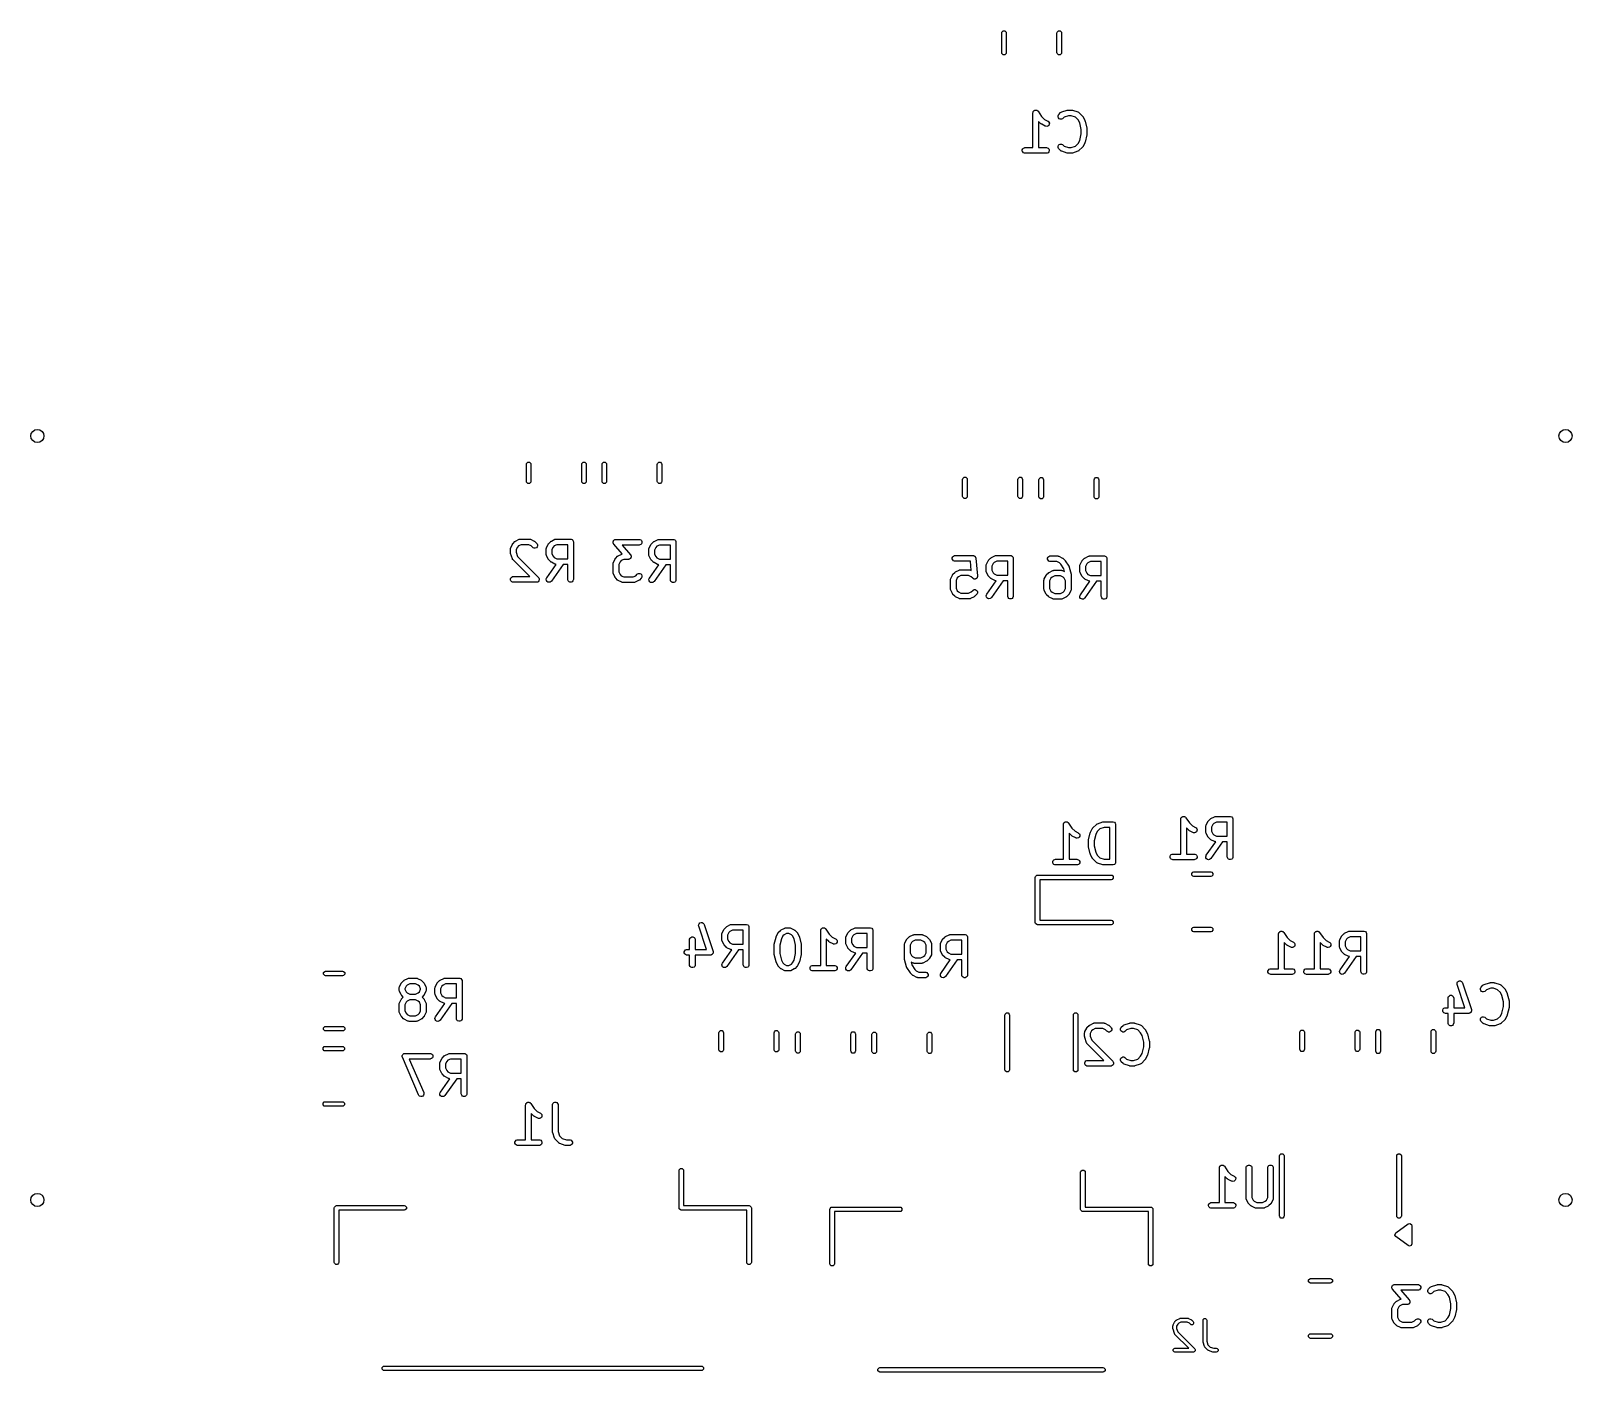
# Model space of a CAD drawing. Extents: x 4.55 to 6.16, y -4.91 to -3.51.
import ezdxf

# ---------------------------------------------------------------- set-up
doc = ezdxf.new("R2010")
doc.units = 0
doc.header["$MEASUREMENT"] = 0
doc.layers.add('BLACK', color=7, linetype='CONTINUOUS')

msp = doc.modelspace()

# ---------------------------------------------------------------- linework, layer by layer
at = {"layer": 'BLACK', "linetype": 'CONTINUOUS'}
for p, q in [((5.5648, -3.5086), (5.5649, -3.5077)), ((5.5648, -3.5292), (5.5648, -3.5086)), ((5.5649, -3.5077), (5.5662, -3.5064)), ((5.5662, -3.5064), (5.568, -3.5064)), ((5.568, -3.5064), (5.5693, -3.5077)), ((5.5693, -3.5077), (5.5695, -3.5086)), ((5.5695, -3.5086), (5.5695, -3.5292)), ((5.6226, -3.5086), (5.6228, -3.5077)), ((5.6226, -3.5292), (5.6226, -3.5086)), ((5.6228, -3.5077), (5.6241, -3.5064)), ((5.6241, -3.5064), (5.6259, -3.5064)), ((5.6259, -3.5064), (5.6272, -3.5077)), ((5.6272, -3.5077), (5.6274, -3.5086)), ((5.6274, -3.5086), (5.6274, -3.5292)), ((5.5649, -3.5301), (5.5648, -3.5292)), ((5.5662, -3.5314), (5.5649, -3.5301)), ((5.568, -3.5314), (5.5662, -3.5314)), ((5.5693, -3.5301), (5.568, -3.5314)), ((5.5695, -3.5292), (5.5693, -3.5301)), ((5.6228, -3.5301), (5.6226, -3.5292)), ((5.6241, -3.5314), (5.6228, -3.5301)), ((5.6259, -3.5314), (5.6241, -3.5314)), ((5.6272, -3.5301), (5.6259, -3.5314)), ((5.6274, -3.5292), (5.6272, -3.5301)), ((5.5974, -3.5923), (5.5975, -3.5917)), ((5.5974, -3.6287), (5.5974, -3.5923)), ((5.5974, -3.5923), (5.5974, -3.5923)), ((5.5974, -3.5923), (5.5974, -3.5923)), ((5.5974, -3.5923), (5.5974, -3.5923)), ((5.5975, -3.5917), (5.5976, -3.5915)), ((5.5976, -3.5915), (5.5977, -3.5912)), ((5.5977, -3.5912), (5.5978, -3.5909)), ((5.5978, -3.5909), (5.5979, -3.5907)), ((5.5979, -3.5907), (5.5981, -3.5905)), ((5.5981, -3.5905), (5.5983, -3.5902)), ((5.5983, -3.5902), (5.5985, -3.5901)), ((5.5985, -3.5901), (5.5988, -3.5899)), ((5.5988, -3.5899), (5.599, -3.5897)), ((5.599, -3.5897), (5.5993, -3.5896)), ((5.5993, -3.5896), (5.5996, -3.5895)), ((5.5996, -3.5895), (5.5998, -3.5894)), ((5.5998, -3.5894), (5.6001, -3.5894)), ((5.6001, -3.5894), (5.6004, -3.5894)), ((5.6004, -3.5894), (5.6007, -3.5894)), ((5.6007, -3.5894), (5.601, -3.5894)), ((5.601, -3.5894), (5.6012, -3.5895)), ((5.6012, -3.5895), (5.6015, -3.5896)), ((5.6015, -3.5896), (5.6018, -3.5897)), ((5.6018, -3.5897), (5.602, -3.5899)), ((5.602, -3.5899), (5.6022, -3.5901)), ((5.6022, -3.5901), (5.6025, -3.5902)), ((5.6025, -3.5902), (5.6028, -3.5907)), ((5.6028, -3.5907), (5.6028, -3.5907)), ((5.6028, -3.5907), (5.6028, -3.5907)), ((5.6028, -3.5907), (5.6029, -3.5907)), ((5.6029, -3.5907), (5.6064, -3.5961)), ((5.6064, -3.5961), (5.6096, -3.5993)), ((5.6237, -3.5955), (5.6242, -3.5944)), ((5.6237, -3.5966), (5.6237, -3.5955)), ((5.6242, -3.5977), (5.6237, -3.5966)), ((5.6242, -3.5944), (5.6246, -3.594)), ((5.625, -3.5985), (5.6242, -3.5977)), ((5.6246, -3.594), (5.6264, -3.5921)), ((5.6261, -3.599), (5.625, -3.5985)), ((5.6264, -3.5921), (5.6269, -3.5917)), ((5.6269, -3.5917), (5.627, -3.5917)), ((5.627, -3.5917), (5.6271, -3.5916)), ((5.6271, -3.5916), (5.6276, -3.5914)), ((5.6283, -3.5985), (5.6272, -3.599)), ((5.6276, -3.5914), (5.6332, -3.5895)), ((5.6287, -3.5982), (5.6283, -3.5985)), ((5.6301, -3.5968), (5.6287, -3.5982)), ((5.6346, -3.5953), (5.6301, -3.5968)), ((5.6332, -3.5895), (5.6335, -3.5894)), ((5.6335, -3.5894), (5.6336, -3.5894)), ((5.6336, -3.5894), (5.6337, -3.5894)), ((5.6337, -3.5894), (5.6338, -3.5894)), ((5.6338, -3.5894), (5.6338, -3.5894)), ((5.6338, -3.5894), (5.6341, -3.5894)), ((5.6341, -3.5894), (5.6379, -3.5894)), ((5.6374, -3.5953), (5.6346, -3.5953)), ((5.6419, -3.5968), (5.6374, -3.5953)), ((5.6379, -3.5894), (5.6382, -3.5894)), ((5.6382, -3.5894), (5.6383, -3.5894)), ((5.6383, -3.5894), (5.6384, -3.5894)), ((5.6384, -3.5894), (5.6385, -3.5894)), ((5.6385, -3.5894), (5.6385, -3.5894)), ((5.6385, -3.5894), (5.6388, -3.5895)), ((5.6388, -3.5895), (5.6444, -3.5914)), ((5.6448, -3.5997), (5.6419, -3.5968)), ((5.6444, -3.5914), (5.645, -3.5916)), ((5.645, -3.5916), (5.6451, -3.5917)), ((5.6451, -3.5917), (5.6452, -3.5917)), ((5.6452, -3.5917), (5.6456, -3.5921)), ((5.6456, -3.5921), (5.6494, -3.5959)), ((5.6494, -3.5959), (5.6495, -3.5961)), ((5.6495, -3.5961), (5.6496, -3.5961)), ((5.6496, -3.5961), (5.6497, -3.5962)), ((5.6497, -3.5962), (5.6497, -3.5963)), ((5.6497, -3.5963), (5.6497, -3.5964)), ((5.6497, -3.5964), (5.6499, -3.5966)), ((5.6499, -3.5966), (5.6518, -3.6004)), ((5.6058, -3.6038), (5.6033, -3.6013)), ((5.6033, -3.6013), (5.6033, -3.6287)), ((5.606, -3.604), (5.6058, -3.6038)), ((5.6061, -3.604), (5.606, -3.604)), ((5.6062, -3.6041), (5.6061, -3.604)), ((5.6063, -3.6041), (5.6062, -3.6041)), ((5.6063, -3.6042), (5.6063, -3.6041)), ((5.6066, -3.6043), (5.6063, -3.6042)), ((5.6103, -3.6062), (5.6066, -3.6043)), ((5.6096, -3.5993), (5.613, -3.6009)), ((5.6109, -3.6064), (5.6103, -3.6062)), ((5.612, -3.6065), (5.6109, -3.6064)), ((5.6131, -3.6061), (5.612, -3.6065)), ((5.613, -3.6009), (5.6135, -3.6012)), ((5.614, -3.6054), (5.6131, -3.6061)), ((5.6135, -3.6012), (5.6142, -3.6021)), ((5.6145, -3.6043), (5.614, -3.6054)), ((5.6142, -3.6021), (5.6146, -3.6032)), ((5.6146, -3.6032), (5.6145, -3.6043)), ((5.6272, -3.599), (5.6261, -3.599)), ((5.6464, -3.6027), (5.6448, -3.5997)), ((5.6481, -3.6096), (5.6464, -3.6027)), ((5.6464, -3.6213), (5.6481, -3.6144)), ((5.6481, -3.6144), (5.6481, -3.6096)), ((5.6518, -3.6004), (5.6518, -3.6004)), ((5.6518, -3.6004), (5.6518, -3.6004)), ((5.6518, -3.6004), (5.6519, -3.6007)), ((5.6519, -3.6007), (5.652, -3.6009)), ((5.652, -3.6009), (5.652, -3.6009)), ((5.652, -3.6009), (5.652, -3.601)), ((5.652, -3.601), (5.6539, -3.6085)), ((5.6539, -3.6085), (5.6539, -3.6086)), ((5.6539, -3.6086), (5.6539, -3.6086)), ((5.6539, -3.6086), (5.6539, -3.6088)), ((5.6539, -3.6088), (5.654, -3.609)), ((5.654, -3.609), (5.654, -3.6091)), ((5.654, -3.6091), (5.654, -3.6092)), ((5.654, -3.6092), (5.654, -3.6148)), ((5.654, -3.6148), (5.654, -3.6149)), ((5.5862, -3.6311), (5.5867, -3.63)), ((5.5867, -3.63), (5.5875, -3.6292)), ((5.5875, -3.6292), (5.5886, -3.6288)), ((5.5886, -3.6288), (5.5891, -3.6287)), ((5.5891, -3.6287), (5.5974, -3.6287)), ((5.6033, -3.6287), (5.6116, -3.6287)), ((5.6116, -3.6287), (5.6122, -3.6288)), ((5.6122, -3.6288), (5.6133, -3.6292)), ((5.6133, -3.6292), (5.6141, -3.63)), ((5.6141, -3.63), (5.6145, -3.6311)), ((5.6237, -3.6274), (5.6242, -3.6263)), ((5.6237, -3.6285), (5.6237, -3.6274)), ((5.6242, -3.6296), (5.6237, -3.6285)), ((5.6242, -3.6263), (5.625, -3.6255)), ((5.6246, -3.63), (5.6242, -3.6296)), ((5.6264, -3.6319), (5.6246, -3.63)), ((5.625, -3.6255), (5.6261, -3.625)), ((5.6261, -3.625), (5.6272, -3.625)), ((5.6272, -3.625), (5.6283, -3.6255)), ((5.6283, -3.6255), (5.6287, -3.6258)), ((5.6287, -3.6258), (5.6301, -3.6272)), ((5.6301, -3.6272), (5.6346, -3.6287)), ((5.6346, -3.6287), (5.6374, -3.6287)), ((5.6374, -3.6287), (5.6419, -3.6272)), ((5.6419, -3.6272), (5.6448, -3.6243)), ((5.6448, -3.6243), (5.6464, -3.6213)), ((5.6494, -3.6281), (5.6456, -3.6319)), ((5.6495, -3.6279), (5.6494, -3.6281)), ((5.6496, -3.6279), (5.6495, -3.6279)), ((5.6497, -3.6278), (5.6496, -3.6279)), ((5.6499, -3.6274), (5.6497, -3.6276)), ((5.6497, -3.6276), (5.6497, -3.6277)), ((5.6497, -3.6277), (5.6497, -3.6278)), ((5.6518, -3.6236), (5.6499, -3.6274)), ((5.6519, -3.6233), (5.6518, -3.6236)), ((5.6518, -3.6236), (5.6518, -3.6236)), ((5.6518, -3.6236), (5.6518, -3.6236)), ((5.652, -3.6231), (5.6519, -3.6233)), ((5.6539, -3.6155), (5.652, -3.623)), ((5.652, -3.623), (5.652, -3.6231)), ((5.652, -3.6231), (5.652, -3.6231)), ((5.654, -3.615), (5.6539, -3.6152)), ((5.6539, -3.6152), (5.6539, -3.6154)), ((5.6539, -3.6154), (5.6539, -3.6154)), ((5.6539, -3.6154), (5.6539, -3.6155)), ((5.654, -3.6149), (5.654, -3.615)), ((5.5862, -3.6323), (5.5862, -3.6311)), ((5.5867, -3.6333), (5.5862, -3.6323)), ((5.5875, -3.6341), (5.5867, -3.6333)), ((5.5886, -3.6346), (5.5875, -3.6341)), ((5.5891, -3.6346), (5.5886, -3.6346)), ((5.6116, -3.6346), (5.5891, -3.6346)), ((5.6122, -3.6346), (5.6116, -3.6346)), ((5.6133, -3.6341), (5.6122, -3.6346)), ((5.6141, -3.6333), (5.6133, -3.6341)), ((5.6145, -3.6323), (5.6141, -3.6333)), ((5.6145, -3.6311), (5.6145, -3.6323)), ((5.6269, -3.6323), (5.6264, -3.6319)), ((5.627, -3.6323), (5.6269, -3.6323)), ((5.6271, -3.6324), (5.627, -3.6323)), ((5.6276, -3.6326), (5.6271, -3.6324)), ((5.6332, -3.6345), (5.6276, -3.6326)), ((5.6335, -3.6346), (5.6332, -3.6345)), ((5.6336, -3.6346), (5.6335, -3.6346)), ((5.6337, -3.6346), (5.6336, -3.6346)), ((5.6338, -3.6346), (5.6337, -3.6346)), ((5.6341, -3.6346), (5.6338, -3.6346)), ((5.6338, -3.6346), (5.6338, -3.6346)), ((5.6379, -3.6346), (5.6341, -3.6346)), ((5.6382, -3.6346), (5.6379, -3.6346)), ((5.6383, -3.6346), (5.6382, -3.6346)), ((5.6384, -3.6346), (5.6383, -3.6346)), ((5.6385, -3.6346), (5.6384, -3.6346)), ((5.6388, -3.6345), (5.6385, -3.6346)), ((5.6385, -3.6346), (5.6385, -3.6346)), ((5.6444, -3.6326), (5.6388, -3.6345)), ((5.645, -3.6324), (5.6444, -3.6326)), ((5.6451, -3.6323), (5.645, -3.6324)), ((5.6452, -3.6323), (5.6451, -3.6323)), ((5.6456, -3.6319), (5.6452, -3.6323)), ((5.0671, -3.9604), (5.0673, -3.9594)), ((5.0671, -3.9782), (5.0671, -3.9604)), ((5.0673, -3.9594), (5.0686, -3.9582)), ((5.0686, -3.9582), (5.0704, -3.9582)), ((5.0704, -3.9582), (5.0717, -3.9594)), ((5.0717, -3.9594), (5.0719, -3.9604)), ((5.0719, -3.9604), (5.0719, -3.9782)), ((5.125, -3.9604), (5.1252, -3.9594)), ((5.125, -3.9782), (5.125, -3.9604)), ((5.1252, -3.9594), (5.1265, -3.9582)), ((5.1265, -3.9582), (5.1283, -3.9582)), ((5.1283, -3.9582), (5.1295, -3.9594)), ((5.1295, -3.9594), (5.1297, -3.9604)), ((5.1297, -3.9604), (5.1297, -3.9782)), ((5.1463, -3.9604), (5.1464, -3.9594)), ((5.1463, -3.9782), (5.1463, -3.9604)), ((5.1464, -3.9594), (5.1477, -3.9582)), ((5.1477, -3.9582), (5.1495, -3.9582)), ((5.1495, -3.9582), (5.1508, -3.9594)), ((5.1508, -3.9594), (5.151, -3.9604)), ((5.151, -3.9604), (5.151, -3.9782)), ((5.2041, -3.9604), (5.2043, -3.9594)), ((5.2041, -3.9782), (5.2041, -3.9604)), ((5.2043, -3.9594), (5.2056, -3.9582)), ((5.2056, -3.9582), (5.2074, -3.9582)), ((5.2074, -3.9582), (5.2087, -3.9594)), ((5.2087, -3.9594), (5.2089, -3.9604)), ((5.2089, -3.9604), (5.2089, -3.9782)), ((5.0673, -3.9791), (5.0671, -3.9782)), ((5.0686, -3.9804), (5.0673, -3.9791)), ((5.0704, -3.9804), (5.0686, -3.9804)), ((5.0717, -3.9791), (5.0704, -3.9804)), ((5.0719, -3.9782), (5.0717, -3.9791)), ((5.1252, -3.9791), (5.125, -3.9782)), ((5.1265, -3.9804), (5.1252, -3.9791)), ((5.1283, -3.9804), (5.1265, -3.9804)), ((5.1295, -3.9791), (5.1283, -3.9804)), ((5.1297, -3.9782), (5.1295, -3.9791)), ((5.1464, -3.9791), (5.1463, -3.9782)), ((5.1477, -3.9804), (5.1464, -3.9791)), ((5.1495, -3.9804), (5.1477, -3.9804)), ((5.1508, -3.9791), (5.1495, -3.9804)), ((5.151, -3.9782), (5.1508, -3.9791)), ((5.2043, -3.9791), (5.2041, -3.9782)), ((5.2056, -3.9804), (5.2043, -3.9791)), ((5.2074, -3.9804), (5.2056, -3.9804)), ((5.2087, -3.9791), (5.2074, -3.9804)), ((5.2089, -3.9782), (5.2087, -3.9791)), ((5.5238, -3.9761), (5.524, -3.9752)), ((5.5238, -3.994), (5.5238, -3.9761)), ((5.524, -3.9752), (5.5253, -3.9739)), ((5.5253, -3.9739), (5.5271, -3.9739)), ((5.5271, -3.9739), (5.5284, -3.9752)), ((5.5284, -3.9752), (5.5285, -3.9761)), ((5.5285, -3.9761), (5.5285, -3.994)), ((5.5817, -3.9761), (5.5819, -3.9752)), ((5.5817, -3.994), (5.5817, -3.9761)), ((5.5819, -3.9752), (5.5832, -3.9739)), ((5.5832, -3.9739), (5.585, -3.9739)), ((5.585, -3.9739), (5.5862, -3.9752)), ((5.5862, -3.9752), (5.5864, -3.9761)), ((5.5864, -3.9761), (5.5864, -3.994)), ((5.6037, -3.9765), (5.6039, -3.9756)), ((5.6037, -3.9944), (5.6037, -3.9765)), ((5.6039, -3.9756), (5.6052, -3.9743)), ((5.6052, -3.9743), (5.607, -3.9743)), ((5.607, -3.9743), (5.6083, -3.9756)), ((5.6083, -3.9756), (5.6085, -3.9765)), ((5.6085, -3.9765), (5.6085, -3.9944)), ((5.6616, -3.9765), (5.6618, -3.9756)), ((5.6616, -3.9944), (5.6616, -3.9765)), ((5.6618, -3.9756), (5.6631, -3.9743)), ((5.6631, -3.9743), (5.6649, -3.9743)), ((5.6649, -3.9743), (5.6662, -3.9756)), ((5.6662, -3.9756), (5.6663, -3.9765)), ((5.6663, -3.9765), (5.6663, -3.9944)), ((5.524, -3.9949), (5.5238, -3.994)), ((5.5253, -3.9962), (5.524, -3.9949)), ((5.5271, -3.9962), (5.5253, -3.9962)), ((5.5284, -3.9949), (5.5271, -3.9962)), ((5.5285, -3.994), (5.5284, -3.9949)), ((5.5819, -3.9949), (5.5817, -3.994)), ((5.5832, -3.9962), (5.5819, -3.9949)), ((5.585, -3.9962), (5.5832, -3.9962)), ((5.5862, -3.9949), (5.585, -3.9962)), ((5.5864, -3.994), (5.5862, -3.9949)), ((5.6039, -3.9953), (5.6037, -3.9944)), ((5.6052, -3.9966), (5.6039, -3.9953)), ((5.607, -3.9966), (5.6052, -3.9966)), ((5.6083, -3.9953), (5.607, -3.9966)), ((5.6085, -3.9944), (5.6083, -3.9953)), ((5.6618, -3.9953), (5.6616, -3.9944)), ((5.6631, -3.9966), (5.6618, -3.9953)), ((5.6649, -3.9966), (5.6631, -3.9966)), ((5.6662, -3.9953), (5.6649, -3.9966)), ((5.6663, -3.9944), (5.6662, -3.9953)), ((5.0504, -4.0485), (5.0505, -4.0484)), ((5.0504, -4.049), (5.0504, -4.0485)), ((5.0504, -4.0528), (5.0504, -4.049)), ((5.0505, -4.0482), (5.0507, -4.0477)), ((5.0505, -4.0484), (5.0505, -4.0482)), ((5.0507, -4.0477), (5.0526, -4.044)), ((5.0526, -4.044), (5.0527, -4.0437)), ((5.0527, -4.0437), (5.0527, -4.0436)), ((5.0527, -4.0436), (5.0528, -4.0436)), ((5.0528, -4.0436), (5.0529, -4.0435)), ((5.0529, -4.0434), (5.0531, -4.0432)), ((5.0529, -4.0435), (5.0529, -4.0434)), ((5.0531, -4.0432), (5.055, -4.0413)), ((5.055, -4.0413), (5.0552, -4.0411)), ((5.0552, -4.0411), (5.0553, -4.0411)), ((5.0553, -4.041), (5.0554, -4.0409)), ((5.0553, -4.0411), (5.0553, -4.041)), ((5.0554, -4.0409), (5.0555, -4.0409)), ((5.0555, -4.0409), (5.0557, -4.0408)), ((5.0557, -4.0408), (5.0595, -4.0389)), ((5.0576, -4.047), (5.0563, -4.0497)), ((5.0563, -4.0497), (5.0563, -4.0523)), ((5.0588, -4.0458), (5.0576, -4.047)), ((5.0615, -4.0445), (5.0588, -4.0458)), ((5.0595, -4.0389), (5.06, -4.0387)), ((5.06, -4.0387), (5.0601, -4.0387)), ((5.0601, -4.0387), (5.0602, -4.0386)), ((5.0602, -4.0386), (5.0608, -4.0386)), ((5.0608, -4.0386), (5.0702, -4.0386)), ((5.0695, -4.0445), (5.0615, -4.0445)), ((5.0722, -4.0458), (5.0695, -4.0445)), ((5.0702, -4.0386), (5.0708, -4.0386)), ((5.0708, -4.0386), (5.0709, -4.0387)), ((5.0709, -4.0387), (5.071, -4.0387)), ((5.071, -4.0387), (5.0715, -4.0389)), ((5.0715, -4.0389), (5.0753, -4.0408)), ((5.0737, -4.0474), (5.0722, -4.0458)), ((5.0742, -4.0477), (5.0737, -4.0474)), ((5.0752, -4.0482), (5.0742, -4.0477)), ((5.0764, -4.0482), (5.0752, -4.0482)), ((5.0753, -4.0408), (5.0755, -4.0409)), ((5.0755, -4.0409), (5.0756, -4.0409)), ((5.0756, -4.0409), (5.0757, -4.041)), ((5.0757, -4.041), (5.0758, -4.0411)), ((5.0758, -4.0411), (5.0758, -4.0411)), ((5.0758, -4.0411), (5.076, -4.0413)), ((5.076, -4.0413), (5.0779, -4.0432)), ((5.0775, -4.0477), (5.0764, -4.0482)), ((5.0783, -4.0469), (5.0775, -4.0477)), ((5.0779, -4.0432), (5.0783, -4.0436)), ((5.0783, -4.0436), (5.0787, -4.0447)), ((5.0787, -4.0459), (5.0783, -4.0469)), ((5.0787, -4.0447), (5.0787, -4.0459)), ((5.0879, -4.0485), (5.088, -4.0484)), ((5.0879, -4.049), (5.0879, -4.0485)), ((5.0879, -4.0547), (5.0879, -4.049)), ((5.088, -4.0482), (5.0882, -4.0477)), ((5.088, -4.0484), (5.088, -4.0482)), ((5.0882, -4.0477), (5.09, -4.044)), ((5.09, -4.044), (5.0902, -4.0437)), ((5.0902, -4.0437), (5.0902, -4.0436)), ((5.0902, -4.0436), (5.0903, -4.0436)), ((5.0903, -4.0436), (5.0904, -4.0435)), ((5.0904, -4.0434), (5.0906, -4.0432)), ((5.0904, -4.0435), (5.0904, -4.0434)), ((5.0906, -4.0432), (5.0925, -4.0413)), ((5.0925, -4.0413), (5.0927, -4.0411)), ((5.0927, -4.0411), (5.0928, -4.0411)), ((5.0928, -4.041), (5.0929, -4.0409)), ((5.0928, -4.0411), (5.0928, -4.041)), ((5.0929, -4.0409), (5.093, -4.0409)), ((5.093, -4.0409), (5.0932, -4.0408)), ((5.0932, -4.0408), (5.097, -4.0389)), ((5.0951, -4.047), (5.0938, -4.0497)), ((5.0938, -4.0497), (5.0938, -4.054)), ((5.0963, -4.0458), (5.0951, -4.047)), ((5.099, -4.0445), (5.0963, -4.0458)), ((5.097, -4.0389), (5.0975, -4.0387)), ((5.0975, -4.0387), (5.0976, -4.0387)), ((5.0976, -4.0387), (5.0977, -4.0386)), ((5.0977, -4.0386), (5.0983, -4.0386)), ((5.0983, -4.0386), (5.1133, -4.0386)), ((5.1104, -4.0445), (5.099, -4.0445)), ((5.1104, -4.0592), (5.1104, -4.0445)), ((5.1133, -4.0386), (5.1139, -4.0386)), ((5.1139, -4.0386), (5.115, -4.0391)), ((5.115, -4.0391), (5.1158, -4.0399)), ((5.1158, -4.0399), (5.1162, -4.041)), ((5.1162, -4.041), (5.1163, -4.0415)), ((5.1163, -4.0415), (5.1163, -4.0809)), ((5.1579, -4.0412), (5.1582, -4.0407)), ((5.1579, -4.0413), (5.1579, -4.0412)), ((5.1579, -4.0418), (5.1579, -4.0413)), ((5.1579, -4.0413), (5.1579, -4.0413)), ((5.1579, -4.0423), (5.1579, -4.0418)), ((5.1579, -4.0424), (5.1579, -4.0423)), ((5.1579, -4.0425), (5.1579, -4.0424)), ((5.1581, -4.0429), (5.1579, -4.0425)), ((5.1582, -4.0434), (5.1581, -4.0429)), ((5.1582, -4.0407), (5.1583, -4.0403)), ((5.1583, -4.0435), (5.1582, -4.0434)), ((5.1583, -4.0403), (5.1584, -4.0402)), ((5.1583, -4.0436), (5.1583, -4.0435)), ((5.1584, -4.0436), (5.1583, -4.0436)), ((5.1584, -4.0402), (5.1585, -4.0401)), ((5.1586, -4.0439), (5.1584, -4.0436)), ((5.1585, -4.0401), (5.1588, -4.0398)), ((5.1675, -4.0541), (5.1586, -4.0439)), ((5.1588, -4.0398), (5.1592, -4.0395)), ((5.1592, -4.0395), (5.1593, -4.0394)), ((5.1593, -4.0394), (5.1598, -4.0392)), ((5.1593, -4.0394), (5.1593, -4.0394)), ((5.1598, -4.0392), (5.1602, -4.039)), ((5.1602, -4.039), (5.1604, -4.039)), ((5.1604, -4.039), (5.1604, -4.039)), ((5.1604, -4.039), (5.1605, -4.039)), ((5.1605, -4.039), (5.1608, -4.039)), ((5.1608, -4.039), (5.1852, -4.039)), ((5.1852, -4.0449), (5.1673, -4.0449)), ((5.1673, -4.0449), (5.1761, -4.055)), ((5.1852, -4.039), (5.1857, -4.039)), ((5.1857, -4.0448), (5.1852, -4.0449)), ((5.1857, -4.039), (5.1868, -4.0395)), ((5.1868, -4.0444), (5.1857, -4.0448)), ((5.1868, -4.0395), (5.1876, -4.0403)), ((5.1876, -4.0436), (5.1868, -4.0444)), ((5.1876, -4.0403), (5.1881, -4.0413)), ((5.1881, -4.0425), (5.1876, -4.0436)), ((5.1881, -4.0413), (5.1881, -4.0425)), ((5.1953, -4.0494), (5.1954, -4.0488)), ((5.1953, -4.055), (5.1953, -4.0494)), ((5.1954, -4.0486), (5.1957, -4.0481)), ((5.1954, -4.0487), (5.1954, -4.0486)), ((5.1954, -4.0488), (5.1954, -4.0487)), ((5.1957, -4.0481), (5.1975, -4.0444)), ((5.1975, -4.0444), (5.1977, -4.0441)), ((5.1977, -4.0441), (5.1977, -4.044)), ((5.1977, -4.044), (5.1978, -4.044)), ((5.1978, -4.0439), (5.1979, -4.0438)), ((5.1978, -4.044), (5.1978, -4.0439)), ((5.1979, -4.0438), (5.1981, -4.0436)), ((5.1981, -4.0436), (5.2, -4.0417)), ((5.2, -4.0417), (5.2002, -4.0415)), ((5.2002, -4.0415), (5.2003, -4.0414)), ((5.2002, -4.0415), (5.2002, -4.0415)), ((5.2003, -4.0414), (5.2004, -4.0413)), ((5.2004, -4.0413), (5.2005, -4.0413)), ((5.2005, -4.0413), (5.2007, -4.0412)), ((5.2007, -4.0412), (5.2045, -4.0393)), ((5.2026, -4.0474), (5.2012, -4.0501)), ((5.2012, -4.0501), (5.2012, -4.0543)), ((5.2038, -4.0462), (5.2026, -4.0474)), ((5.2065, -4.0449), (5.2038, -4.0462)), ((5.2045, -4.0393), (5.205, -4.0391)), ((5.205, -4.0391), (5.2051, -4.0391)), ((5.2051, -4.0391), (5.2052, -4.039)), ((5.2052, -4.039), (5.2058, -4.039)), ((5.2058, -4.039), (5.2208, -4.039)), ((5.2178, -4.0449), (5.2065, -4.0449)), ((5.2178, -4.0596), (5.2178, -4.0449)), ((5.2208, -4.039), (5.2214, -4.039)), ((5.2214, -4.039), (5.2224, -4.0395)), ((5.2224, -4.0395), (5.2232, -4.0403)), ((5.2232, -4.0403), (5.2237, -4.0413)), ((5.2237, -4.0413), (5.2237, -4.0419)), ((5.2237, -4.0419), (5.2237, -4.0813)), ((5.0504, -4.0531), (5.0504, -4.0528)), ((5.0504, -4.0532), (5.0504, -4.0531)), ((5.0504, -4.0531), (5.0504, -4.0531)), ((5.0504, -4.0534), (5.0504, -4.0532)), ((5.0505, -4.0534), (5.0504, -4.0534)), ((5.0505, -4.0537), (5.0505, -4.0534)), ((5.0524, -4.0593), (5.0505, -4.0537)), ((5.0526, -4.0599), (5.0524, -4.0593)), ((5.0527, -4.0599), (5.0526, -4.0599)), ((5.0527, -4.06), (5.0527, -4.0599)), ((5.0531, -4.0605), (5.0527, -4.06)), ((5.0706, -4.0779), (5.0531, -4.0605)), ((5.0563, -4.0523), (5.0578, -4.0568)), ((5.0578, -4.0568), (5.0798, -4.0788)), ((5.0879, -4.0552), (5.0879, -4.0547)), ((5.088, -4.0553), (5.0879, -4.0552)), ((5.088, -4.0554), (5.088, -4.0553)), ((5.0882, -4.056), (5.088, -4.0554)), ((5.09, -4.0597), (5.0882, -4.056)), ((5.0884, -4.0792), (5.0983, -4.0651)), ((5.0902, -4.06), (5.09, -4.0597)), ((5.0903, -4.0601), (5.0902, -4.06)), ((5.0902, -4.06), (5.0902, -4.06)), ((5.0904, -4.0602), (5.0903, -4.0601)), ((5.0904, -4.0603), (5.0904, -4.0602)), ((5.0906, -4.0605), (5.0904, -4.0603)), ((5.0925, -4.0624), (5.0906, -4.0605)), ((5.0927, -4.0625), (5.0925, -4.0624)), ((5.0928, -4.0626), (5.0927, -4.0625)), ((5.0928, -4.0627), (5.0928, -4.0626)), ((5.0929, -4.0627), (5.0928, -4.0627)), ((5.093, -4.0628), (5.0929, -4.0627)), ((5.0932, -4.0629), (5.093, -4.0628)), ((5.097, -4.0648), (5.0932, -4.0629)), ((5.1055, -4.0651), (5.0932, -4.0826)), ((5.0938, -4.054), (5.0951, -4.0567)), ((5.0951, -4.0567), (5.0963, -4.0578)), ((5.0963, -4.0578), (5.099, -4.0592)), ((5.0975, -4.065), (5.097, -4.0648)), ((5.0976, -4.065), (5.0975, -4.065)), ((5.0977, -4.065), (5.0976, -4.065)), ((5.0983, -4.0651), (5.0977, -4.065)), ((5.099, -4.0592), (5.1104, -4.0592)), ((5.1104, -4.0651), (5.1055, -4.0651)), ((5.1104, -4.0809), (5.1104, -4.0651)), ((5.1578, -4.0644), (5.1579, -4.0638)), ((5.1578, -4.0738), (5.1578, -4.0644)), ((5.1579, -4.0637), (5.158, -4.0636)), ((5.1579, -4.0638), (5.1579, -4.0637)), ((5.158, -4.0636), (5.1582, -4.0631)), ((5.1582, -4.0631), (5.16, -4.0593)), ((5.16, -4.0593), (5.1602, -4.0591)), ((5.1602, -4.059), (5.1603, -4.0589)), ((5.1602, -4.0591), (5.1602, -4.059)), ((5.1603, -4.0589), (5.1604, -4.0588)), ((5.1603, -4.0589), (5.1603, -4.0589)), ((5.1604, -4.0588), (5.1606, -4.0586)), ((5.1606, -4.0586), (5.1625, -4.0567)), ((5.1625, -4.0567), (5.1627, -4.0565)), ((5.1627, -4.0565), (5.1628, -4.0564)), ((5.1627, -4.0565), (5.1627, -4.0565)), ((5.1628, -4.0564), (5.1629, -4.0563)), ((5.1629, -4.0563), (5.163, -4.0563)), ((5.163, -4.0563), (5.1632, -4.0562)), ((5.1632, -4.0562), (5.167, -4.0543)), ((5.1651, -4.0624), (5.1638, -4.0651)), ((5.1638, -4.0651), (5.1638, -4.0731)), ((5.1663, -4.0612), (5.1651, -4.0624)), ((5.169, -4.0599), (5.1663, -4.0612)), ((5.167, -4.0543), (5.1675, -4.0541)), ((5.1739, -4.0599), (5.169, -4.0599)), ((5.1742, -4.0598), (5.1739, -4.0599)), ((5.1743, -4.0598), (5.1742, -4.0598)), ((5.1744, -4.0598), (5.1743, -4.0598)), ((5.1745, -4.0598), (5.1744, -4.0598)), ((5.1749, -4.0596), (5.1745, -4.0598)), ((5.1754, -4.0595), (5.1749, -4.0596)), ((5.1755, -4.0594), (5.1754, -4.0595)), ((5.1756, -4.0594), (5.1755, -4.0594)), ((5.1759, -4.059), (5.1756, -4.0594)), ((5.1763, -4.0587), (5.1759, -4.059)), ((5.1761, -4.055), (5.1763, -4.0552)), ((5.1763, -4.0552), (5.1764, -4.0553)), ((5.1764, -4.0586), (5.1763, -4.0586)), ((5.1763, -4.0586), (5.1763, -4.0587)), ((5.1764, -4.0553), (5.1764, -4.0553)), ((5.1764, -4.0553), (5.1765, -4.0554)), ((5.1766, -4.0581), (5.1764, -4.0586)), ((5.1765, -4.0554), (5.1766, -4.0559)), ((5.1766, -4.0559), (5.1768, -4.0563)), ((5.1768, -4.0577), (5.1766, -4.0581)), ((5.1768, -4.0563), (5.1768, -4.0564)), ((5.1768, -4.0564), (5.1768, -4.0565)), ((5.1768, -4.0565), (5.1768, -4.057)), ((5.1768, -4.057), (5.1768, -4.0575)), ((5.1768, -4.0575), (5.1768, -4.0576)), ((5.1768, -4.0576), (5.1768, -4.0577)), ((5.1954, -4.0556), (5.1953, -4.055)), ((5.1954, -4.0557), (5.1954, -4.0556)), ((5.1954, -4.0558), (5.1954, -4.0557)), ((5.1957, -4.0564), (5.1954, -4.0558)), ((5.1975, -4.0601), (5.1957, -4.0564)), ((5.1959, -4.0796), (5.2057, -4.0655)), ((5.1977, -4.0604), (5.1975, -4.0601)), ((5.1978, -4.0605), (5.1977, -4.0604)), ((5.1977, -4.0604), (5.1977, -4.0604)), ((5.1978, -4.0606), (5.1978, -4.0605)), ((5.1979, -4.0607), (5.1978, -4.0606)), ((5.1981, -4.0609), (5.1979, -4.0607)), ((5.2, -4.0628), (5.1981, -4.0609)), ((5.2002, -4.0629), (5.2, -4.0628)), ((5.2002, -4.063), (5.2002, -4.0629)), ((5.2003, -4.0631), (5.2002, -4.063)), ((5.2004, -4.0631), (5.2003, -4.0631)), ((5.2005, -4.0632), (5.2004, -4.0631)), ((5.2007, -4.0633), (5.2005, -4.0632)), ((5.2045, -4.0652), (5.2007, -4.0633)), ((5.213, -4.0655), (5.2007, -4.083)), ((5.2012, -4.0543), (5.2026, -4.057)), ((5.2026, -4.057), (5.2038, -4.0582)), ((5.2038, -4.0582), (5.2065, -4.0596)), ((5.205, -4.0654), (5.2045, -4.0652)), ((5.2051, -4.0654), (5.205, -4.0654)), ((5.2052, -4.0654), (5.2051, -4.0654)), ((5.2057, -4.0655), (5.2052, -4.0654)), ((5.2065, -4.0596), (5.2178, -4.0596)), ((5.2178, -4.0655), (5.213, -4.0655)), ((5.2178, -4.0813), (5.2178, -4.0655)), ((5.5129, -4.0583), (5.5134, -4.0572)), ((5.5129, -4.0594), (5.5129, -4.0583)), ((5.5134, -4.0605), (5.5129, -4.0594)), ((5.5134, -4.0572), (5.5142, -4.0564)), ((5.5142, -4.0613), (5.5134, -4.0605)), ((5.5142, -4.0564), (5.5152, -4.056)), ((5.5152, -4.0617), (5.5142, -4.0613)), ((5.5152, -4.056), (5.5158, -4.0559)), ((5.5158, -4.0618), (5.5152, -4.0617)), ((5.5158, -4.0559), (5.5346, -4.0559)), ((5.5319, -4.0618), (5.5158, -4.0618)), ((5.5329, -4.0716), (5.5319, -4.0618)), ((5.5346, -4.0559), (5.5348, -4.0559)), ((5.5348, -4.0559), (5.5349, -4.0559)), ((5.5349, -4.0559), (5.5349, -4.0559)), ((5.5349, -4.0559), (5.5351, -4.056)), ((5.5351, -4.056), (5.5355, -4.0561)), ((5.5355, -4.0561), (5.536, -4.0562)), ((5.536, -4.0562), (5.5361, -4.0563)), ((5.5361, -4.0563), (5.5362, -4.0564)), ((5.5362, -4.0564), (5.5365, -4.0567)), ((5.5365, -4.0567), (5.5369, -4.057)), ((5.5369, -4.057), (5.5369, -4.0571)), ((5.5369, -4.0571), (5.537, -4.0572)), ((5.537, -4.0572), (5.5372, -4.0576)), ((5.5372, -4.0576), (5.5374, -4.058)), ((5.5374, -4.058), (5.5374, -4.0582)), ((5.5374, -4.0582), (5.5375, -4.0583)), ((5.5375, -4.0583), (5.5375, -4.0583)), ((5.5375, -4.0583), (5.5375, -4.0586)), ((5.5375, -4.0586), (5.5394, -4.0773)), ((5.5485, -4.0658), (5.5486, -4.0657)), ((5.5485, -4.0664), (5.5485, -4.0658)), ((5.5485, -4.072), (5.5485, -4.0664)), ((5.5486, -4.0656), (5.5488, -4.065)), ((5.5486, -4.0657), (5.5486, -4.0656)), ((5.5488, -4.065), (5.5507, -4.0613)), ((5.5507, -4.0613), (5.5508, -4.061)), ((5.5508, -4.061), (5.5509, -4.061)), ((5.5509, -4.0609), (5.551, -4.0608)), ((5.5509, -4.061), (5.5509, -4.0609)), ((5.551, -4.0607), (5.5512, -4.0605)), ((5.551, -4.0608), (5.551, -4.0607)), ((5.5512, -4.0605), (5.5531, -4.0586)), ((5.5531, -4.0586), (5.5533, -4.0585)), ((5.5533, -4.0585), (5.5534, -4.0584)), ((5.5534, -4.0584), (5.5535, -4.0583)), ((5.5535, -4.0583), (5.5536, -4.0583)), ((5.5536, -4.0582), (5.5539, -4.0581)), ((5.5536, -4.0583), (5.5536, -4.0582)), ((5.5539, -4.0581), (5.5576, -4.0562)), ((5.5557, -4.0643), (5.5544, -4.067)), ((5.5569, -4.0632), (5.5557, -4.0643)), ((5.5596, -4.0618), (5.5569, -4.0632)), ((5.5576, -4.0562), (5.5582, -4.056)), ((5.5582, -4.056), (5.5583, -4.056)), ((5.5583, -4.056), (5.5584, -4.056)), ((5.5584, -4.056), (5.5589, -4.0559)), ((5.5589, -4.0559), (5.5739, -4.0559)), ((5.571, -4.0618), (5.5596, -4.0618)), ((5.571, -4.0765), (5.571, -4.0618)), ((5.5739, -4.0559), (5.5745, -4.056)), ((5.5745, -4.056), (5.5756, -4.0564)), ((5.5756, -4.0564), (5.5764, -4.0572)), ((5.5764, -4.0572), (5.5768, -4.0583)), ((5.5768, -4.0583), (5.5769, -4.0589)), ((5.5769, -4.0589), (5.5769, -4.0982)), ((5.6128, -4.0587), (5.6133, -4.0576)), ((5.6128, -4.0598), (5.6128, -4.0587)), ((5.6133, -4.0609), (5.6128, -4.0598)), ((5.6133, -4.0576), (5.6141, -4.0568)), ((5.6141, -4.0617), (5.6133, -4.0609)), ((5.6141, -4.0568), (5.6152, -4.0563)), ((5.6152, -4.0621), (5.6141, -4.0617)), ((5.6152, -4.0563), (5.6157, -4.0563)), ((5.6157, -4.0622), (5.6152, -4.0621)), ((5.6157, -4.0563), (5.6232, -4.0563)), ((5.6225, -4.0622), (5.6157, -4.0622)), ((5.6252, -4.0635), (5.6225, -4.0622)), ((5.6232, -4.0563), (5.6238, -4.0563)), ((5.6238, -4.0563), (5.6239, -4.0564)), ((5.6239, -4.0564), (5.624, -4.0564)), ((5.624, -4.0564), (5.6245, -4.0566)), ((5.6245, -4.0566), (5.6283, -4.0585)), ((5.6266, -4.0649), (5.6252, -4.0635)), ((5.6299, -4.0698), (5.6266, -4.0649)), ((5.6283, -4.0585), (5.6285, -4.0586)), ((5.6285, -4.0586), (5.6286, -4.0587)), ((5.6286, -4.0587), (5.6287, -4.0587)), ((5.6287, -4.0587), (5.6288, -4.0588)), ((5.6288, -4.0588), (5.6288, -4.0588)), ((5.6288, -4.0588), (5.6291, -4.059)), ((5.6291, -4.059), (5.6309, -4.0609)), ((5.6309, -4.0609), (5.6309, -4.0609)), ((5.6309, -4.0609), (5.6309, -4.0609)), ((5.6309, -4.0609), (5.6311, -4.0611)), ((5.6311, -4.0611), (5.6313, -4.0614)), ((5.6313, -4.0614), (5.6313, -4.0614)), ((5.6313, -4.0614), (5.6313, -4.0614)), ((5.6313, -4.0614), (5.6351, -4.067)), ((5.6465, -4.0667), (5.6466, -4.0662)), ((5.6466, -4.066), (5.6468, -4.0654)), ((5.6466, -4.0661), (5.6466, -4.066)), ((5.6466, -4.0662), (5.6466, -4.0661)), ((5.6468, -4.0654), (5.6487, -4.0617)), ((5.6487, -4.0617), (5.6489, -4.0614)), ((5.6489, -4.0614), (5.649, -4.0613)), ((5.6489, -4.0614), (5.6489, -4.0614)), ((5.649, -4.0612), (5.6491, -4.0611)), ((5.649, -4.0613), (5.649, -4.0612)), ((5.6491, -4.0611), (5.6493, -4.0609)), ((5.6493, -4.0609), (5.6511, -4.059)), ((5.6511, -4.059), (5.6514, -4.0588)), ((5.6514, -4.0588), (5.6515, -4.0587)), ((5.6514, -4.0588), (5.6514, -4.0588)), ((5.6515, -4.0587), (5.6516, -4.0587)), ((5.6516, -4.0587), (5.6517, -4.0586)), ((5.6517, -4.0586), (5.6519, -4.0585)), ((5.6519, -4.0585), (5.6557, -4.0566)), ((5.6538, -4.0647), (5.6524, -4.0674)), ((5.655, -4.0635), (5.6538, -4.0647)), ((5.6577, -4.0622), (5.655, -4.0635)), ((5.6557, -4.0566), (5.6562, -4.0564)), ((5.6562, -4.0564), (5.6563, -4.0564)), ((5.6563, -4.0564), (5.6564, -4.0563)), ((5.6564, -4.0563), (5.657, -4.0563)), ((5.657, -4.0563), (5.672, -4.0563)), ((5.669, -4.0622), (5.6577, -4.0622)), ((5.669, -4.0769), (5.669, -4.0622)), ((5.672, -4.0563), (5.6725, -4.0563)), ((5.6725, -4.0563), (5.6736, -4.0568)), ((5.6736, -4.0568), (5.6744, -4.0576)), ((5.6744, -4.0576), (5.6749, -4.0587)), ((5.6749, -4.0587), (5.6749, -4.0592)), ((5.6749, -4.0592), (5.6749, -4.0986)), ((5.0504, -4.0803), (5.0509, -4.0793)), ((5.0504, -4.0815), (5.0504, -4.0803)), ((5.0509, -4.0825), (5.0504, -4.0815)), ((5.0509, -4.0793), (5.0517, -4.0784)), ((5.0517, -4.0834), (5.0509, -4.0825)), ((5.0517, -4.0784), (5.0527, -4.078)), ((5.0527, -4.078), (5.0533, -4.0779)), ((5.0533, -4.0779), (5.0706, -4.0779)), ((5.0801, -4.0825), (5.0793, -4.0834)), ((5.0798, -4.0788), (5.0801, -4.0793)), ((5.0801, -4.0793), (5.0806, -4.0803)), ((5.0806, -4.0815), (5.0801, -4.0825)), ((5.0806, -4.0803), (5.0806, -4.0815)), ((5.0879, -4.0808), (5.0881, -4.0797)), ((5.0881, -4.082), (5.0879, -4.0808)), ((5.0881, -4.0797), (5.0884, -4.0792)), ((5.0887, -4.0829), (5.0881, -4.082)), ((5.0932, -4.0826), (5.0929, -4.083)), ((5.1104, -4.0815), (5.1104, -4.0809)), ((5.1109, -4.0825), (5.1104, -4.0815)), ((5.1117, -4.0834), (5.1109, -4.0825)), ((5.1158, -4.0825), (5.115, -4.0834)), ((5.1162, -4.0815), (5.1158, -4.0825)), ((5.1163, -4.0809), (5.1162, -4.0815)), ((5.1579, -4.0744), (5.1578, -4.0738)), ((5.1579, -4.0745), (5.1579, -4.0744)), ((5.158, -4.0746), (5.1579, -4.0745)), ((5.1582, -4.0751), (5.158, -4.0746)), ((5.16, -4.0789), (5.1582, -4.0751)), ((5.1602, -4.0791), (5.16, -4.0789)), ((5.1602, -4.0792), (5.1602, -4.0791)), ((5.1603, -4.0793), (5.1602, -4.0792)), ((5.1603, -4.0794), (5.1603, -4.0793)), ((5.1604, -4.0794), (5.1603, -4.0794)), ((5.1606, -4.0796), (5.1604, -4.0794)), ((5.1625, -4.0815), (5.1606, -4.0796)), ((5.1627, -4.0817), (5.1625, -4.0815)), ((5.1628, -4.0818), (5.1627, -4.0817)), ((5.1627, -4.0817), (5.1627, -4.0817)), ((5.1629, -4.0819), (5.1628, -4.0818)), ((5.163, -4.0819), (5.1629, -4.0819)), ((5.1632, -4.0821), (5.163, -4.0819)), ((5.167, -4.0839), (5.1632, -4.0821)), ((5.1638, -4.0731), (5.1651, -4.0758)), ((5.1651, -4.0758), (5.1663, -4.077)), ((5.1663, -4.077), (5.169, -4.0783)), ((5.169, -4.0783), (5.1788, -4.0783)), ((5.1788, -4.0783), (5.1815, -4.077)), ((5.1846, -4.0821), (5.1809, -4.0839)), ((5.1815, -4.077), (5.1831, -4.0755)), ((5.1831, -4.0755), (5.1835, -4.0751)), ((5.1835, -4.0751), (5.1846, -4.0746)), ((5.1846, -4.0746), (5.1857, -4.0746)), ((5.1849, -4.0819), (5.1846, -4.0821)), ((5.185, -4.0818), (5.1849, -4.0819)), ((5.1849, -4.0819), (5.1849, -4.0819)), ((5.1851, -4.0817), (5.185, -4.0818)), ((5.1852, -4.0817), (5.1851, -4.0817)), ((5.1854, -4.0815), (5.1852, -4.0817)), ((5.1873, -4.0796), (5.1854, -4.0815)), ((5.1857, -4.0746), (5.1868, -4.0751)), ((5.1868, -4.0751), (5.1876, -4.0759)), ((5.1876, -4.0792), (5.1873, -4.0796)), ((5.1876, -4.0759), (5.1881, -4.077)), ((5.1881, -4.0781), (5.1876, -4.0792)), ((5.1881, -4.077), (5.1881, -4.0781)), ((5.1953, -4.0812), (5.1956, -4.0801)), ((5.1955, -4.0824), (5.1953, -4.0812)), ((5.1962, -4.0833), (5.1955, -4.0824)), ((5.1956, -4.0801), (5.1959, -4.0796)), ((5.2179, -4.0819), (5.2178, -4.0813)), ((5.2183, -4.0829), (5.2179, -4.0819)), ((5.2237, -4.0819), (5.2232, -4.0829)), ((5.2237, -4.0813), (5.2237, -4.0819)), ((5.511, -4.0813), (5.5111, -4.0808)), ((5.511, -4.0907), (5.511, -4.0813)), ((5.5111, -4.0806), (5.5113, -4.08)), ((5.5111, -4.0807), (5.5111, -4.0806)), ((5.5111, -4.0808), (5.5111, -4.0807)), ((5.5113, -4.08), (5.5132, -4.0763)), ((5.5132, -4.0763), (5.5133, -4.076)), ((5.5133, -4.076), (5.5134, -4.076)), ((5.5134, -4.0759), (5.5135, -4.0758)), ((5.5134, -4.076), (5.5134, -4.0759)), ((5.5135, -4.0757), (5.5137, -4.0755)), ((5.5135, -4.0758), (5.5135, -4.0757)), ((5.5137, -4.0755), (5.5156, -4.0736)), ((5.5156, -4.0736), (5.5158, -4.0735)), ((5.5158, -4.0735), (5.5159, -4.0734)), ((5.5159, -4.0734), (5.516, -4.0733)), ((5.516, -4.0733), (5.5161, -4.0733)), ((5.5161, -4.0732), (5.5164, -4.0731)), ((5.5161, -4.0733), (5.5161, -4.0732)), ((5.5164, -4.0731), (5.5201, -4.0712)), ((5.5182, -4.0793), (5.5169, -4.082)), ((5.5169, -4.082), (5.5169, -4.09)), ((5.5194, -4.0782), (5.5182, -4.0793)), ((5.5221, -4.0768), (5.5194, -4.0782)), ((5.5201, -4.0712), (5.5207, -4.071)), ((5.5207, -4.071), (5.5208, -4.071)), ((5.5208, -4.071), (5.5209, -4.071)), ((5.5209, -4.071), (5.5214, -4.0709)), ((5.5214, -4.0709), (5.5308, -4.0709)), ((5.5301, -4.0768), (5.5221, -4.0768)), ((5.5328, -4.0782), (5.5301, -4.0768)), ((5.5308, -4.0709), (5.5314, -4.071)), ((5.5314, -4.071), (5.5315, -4.071)), ((5.5315, -4.071), (5.5316, -4.071)), ((5.5316, -4.071), (5.5321, -4.0712)), ((5.5321, -4.0712), (5.5329, -4.0716)), ((5.5344, -4.0797), (5.5328, -4.0782)), ((5.5348, -4.0801), (5.5344, -4.0797)), ((5.5349, -4.0801), (5.5348, -4.0801)), ((5.5351, -4.0802), (5.5349, -4.0801)), ((5.5355, -4.0803), (5.5351, -4.0802)), ((5.5359, -4.0805), (5.5355, -4.0803)), ((5.536, -4.0805), (5.5359, -4.0805)), ((5.5362, -4.0805), (5.536, -4.0805)), ((5.5366, -4.0805), (5.5362, -4.0805)), ((5.537, -4.0805), (5.5366, -4.0805)), ((5.5372, -4.0804), (5.537, -4.0805)), ((5.5373, -4.0804), (5.5372, -4.0804)), ((5.5377, -4.0802), (5.5373, -4.0804)), ((5.5381, -4.0801), (5.5377, -4.0802)), ((5.5382, -4.0799), (5.5381, -4.0801)), ((5.5383, -4.0799), (5.5382, -4.0799)), ((5.5386, -4.0795), (5.5383, -4.0799)), ((5.5389, -4.0792), (5.5386, -4.0795)), ((5.539, -4.0791), (5.5389, -4.0792)), ((5.5391, -4.079), (5.539, -4.0791)), ((5.5392, -4.0786), (5.5391, -4.079)), ((5.5393, -4.0782), (5.5392, -4.0786)), ((5.5394, -4.0779), (5.5393, -4.078)), ((5.5393, -4.078), (5.5393, -4.0782)), ((5.5394, -4.0773), (5.5394, -4.0779)), ((5.5485, -4.0726), (5.5485, -4.072)), ((5.5486, -4.0726), (5.5485, -4.0726)), ((5.5486, -4.0728), (5.5486, -4.0726)), ((5.5488, -4.0733), (5.5486, -4.0728)), ((5.5507, -4.077), (5.5488, -4.0733)), ((5.549, -4.0965), (5.5589, -4.0824)), ((5.5508, -4.0773), (5.5507, -4.077)), ((5.5509, -4.0774), (5.5508, -4.0773)), ((5.551, -4.0775), (5.5509, -4.0774)), ((5.5509, -4.0774), (5.5509, -4.0774)), ((5.551, -4.0776), (5.551, -4.0775)), ((5.5512, -4.0778), (5.551, -4.0776)), ((5.5531, -4.0797), (5.5512, -4.0778)), ((5.5533, -4.0799), (5.5531, -4.0797)), ((5.5534, -4.0799), (5.5533, -4.0799)), ((5.5535, -4.08), (5.5534, -4.0799)), ((5.5536, -4.0801), (5.5535, -4.08)), ((5.5539, -4.0802), (5.5536, -4.0801)), ((5.5536, -4.0801), (5.5536, -4.0801)), ((5.5576, -4.0821), (5.5539, -4.0802)), ((5.5661, -4.0824), (5.5539, -4.0999)), ((5.5544, -4.067), (5.5544, -4.0713)), ((5.5544, -4.0713), (5.5557, -4.074)), ((5.5557, -4.074), (5.5569, -4.0752)), ((5.5569, -4.0752), (5.5596, -4.0765)), ((5.5582, -4.0823), (5.5576, -4.0821)), ((5.5583, -4.0823), (5.5582, -4.0823)), ((5.5584, -4.0824), (5.5583, -4.0823)), ((5.5589, -4.0824), (5.5584, -4.0824)), ((5.5596, -4.0765), (5.571, -4.0765)), ((5.571, -4.0824), (5.5661, -4.0824)), ((5.571, -4.0982), (5.571, -4.0824)), ((5.609, -4.0817), (5.6091, -4.0812)), ((5.609, -4.0911), (5.609, -4.0817)), ((5.6091, -4.081), (5.6093, -4.0804)), ((5.6091, -4.0811), (5.6091, -4.081)), ((5.6091, -4.0812), (5.6091, -4.0811)), ((5.6093, -4.0804), (5.6112, -4.0767)), ((5.6112, -4.0767), (5.6114, -4.0764)), ((5.6114, -4.0764), (5.6115, -4.0763)), ((5.6114, -4.0764), (5.6114, -4.0764)), ((5.6115, -4.0762), (5.6116, -4.0761)), ((5.6115, -4.0763), (5.6115, -4.0762)), ((5.6116, -4.0761), (5.6118, -4.0759)), ((5.6118, -4.0759), (5.6136, -4.074)), ((5.6136, -4.074), (5.6139, -4.0738)), ((5.6139, -4.0738), (5.614, -4.0737)), ((5.6139, -4.0738), (5.6139, -4.0738)), ((5.614, -4.0737), (5.6141, -4.0737)), ((5.6141, -4.0737), (5.6142, -4.0736)), ((5.6142, -4.0736), (5.6144, -4.0735)), ((5.6144, -4.0735), (5.6182, -4.0716)), ((5.6163, -4.0797), (5.6149, -4.0824)), ((5.6149, -4.0824), (5.6149, -4.0904)), ((5.6175, -4.0785), (5.6163, -4.0797)), ((5.6202, -4.0772), (5.6175, -4.0785)), ((5.6182, -4.0716), (5.6187, -4.0714)), ((5.6187, -4.0714), (5.6188, -4.0714)), ((5.6188, -4.0714), (5.6189, -4.0713)), ((5.6189, -4.0713), (5.6195, -4.0713)), ((5.6195, -4.0713), (5.627, -4.0713)), ((5.6263, -4.0772), (5.6202, -4.0772)), ((5.629, -4.0785), (5.6263, -4.0772)), ((5.627, -4.0713), (5.6276, -4.0713)), ((5.6276, -4.0713), (5.6277, -4.0714)), ((5.6277, -4.0714), (5.6278, -4.0714)), ((5.6278, -4.0714), (5.6283, -4.0716)), ((5.6283, -4.0716), (5.6306, -4.0727)), ((5.6302, -4.0797), (5.629, -4.0785)), ((5.6306, -4.0727), (5.6299, -4.0698)), ((5.6315, -4.0824), (5.6302, -4.0797)), ((5.6315, -4.0904), (5.6315, -4.0824)), ((5.6351, -4.067), (5.6352, -4.0673)), ((5.6352, -4.0673), (5.6353, -4.0674)), ((5.6353, -4.0674), (5.6353, -4.0674)), ((5.6353, -4.0674), (5.6353, -4.0675)), ((5.6353, -4.0675), (5.6353, -4.0676)), ((5.6353, -4.0676), (5.6355, -4.0679)), ((5.6355, -4.0679), (5.6373, -4.0754)), ((5.6373, -4.0754), (5.6374, -4.0755)), ((5.6374, -4.0755), (5.6374, -4.0755)), ((5.6374, -4.0755), (5.6374, -4.0758)), ((5.6374, -4.0758), (5.6374, -4.076)), ((5.6374, -4.076), (5.6374, -4.076)), ((5.6374, -4.076), (5.6374, -4.0761)), ((5.6374, -4.0761), (5.6374, -4.0911)), ((5.6465, -4.0724), (5.6465, -4.0667)), ((5.6466, -4.0729), (5.6465, -4.0724)), ((5.6466, -4.073), (5.6466, -4.0729)), ((5.6466, -4.0731), (5.6466, -4.073)), ((5.6468, -4.0737), (5.6466, -4.0731)), ((5.6487, -4.0774), (5.6468, -4.0737)), ((5.6471, -4.0969), (5.6569, -4.0828)), ((5.6489, -4.0777), (5.6487, -4.0774)), ((5.6489, -4.0778), (5.6489, -4.0777)), ((5.649, -4.0778), (5.6489, -4.0778)), ((5.649, -4.0779), (5.649, -4.0778)), ((5.6491, -4.078), (5.649, -4.0779)), ((5.6493, -4.0782), (5.6491, -4.078)), ((5.6511, -4.0801), (5.6493, -4.0782)), ((5.6514, -4.0803), (5.6511, -4.0801)), ((5.6515, -4.0804), (5.6514, -4.0803)), ((5.6514, -4.0803), (5.6514, -4.0803)), ((5.6516, -4.0804), (5.6515, -4.0804)), ((5.6517, -4.0805), (5.6516, -4.0804)), ((5.6519, -4.0806), (5.6517, -4.0805)), ((5.6557, -4.0825), (5.6519, -4.0806)), ((5.6641, -4.0828), (5.6519, -4.1003)), ((5.6524, -4.0674), (5.6524, -4.0717)), ((5.6524, -4.0717), (5.6538, -4.0744)), ((5.6538, -4.0744), (5.655, -4.0756)), ((5.655, -4.0756), (5.6577, -4.0769)), ((5.6562, -4.0827), (5.6557, -4.0825)), ((5.6563, -4.0827), (5.6562, -4.0827)), ((5.6564, -4.0828), (5.6563, -4.0827)), ((5.6569, -4.0828), (5.6564, -4.0828)), ((5.6577, -4.0769), (5.669, -4.0769)), ((5.669, -4.0828), (5.6641, -4.0828)), ((5.669, -4.0986), (5.669, -4.0828)), ((5.0527, -4.0838), (5.0517, -4.0834)), ((5.0533, -4.0839), (5.0527, -4.0838)), ((5.0777, -4.0839), (5.0533, -4.0839)), ((5.0783, -4.0838), (5.0777, -4.0839)), ((5.0787, -4.0836), (5.0783, -4.0838)), ((5.0793, -4.0834), (5.0787, -4.0836)), ((5.0896, -4.0836), (5.0887, -4.0829)), ((5.0907, -4.0839), (5.0896, -4.0836)), ((5.0919, -4.0837), (5.0907, -4.0839)), ((5.0929, -4.083), (5.0919, -4.0837)), ((5.1127, -4.0838), (5.1117, -4.0834)), ((5.1139, -4.0838), (5.1127, -4.0838)), ((5.115, -4.0834), (5.1139, -4.0838)), ((5.1675, -4.0841), (5.167, -4.0839)), ((5.1676, -4.0841), (5.1675, -4.0841)), ((5.1677, -4.0842), (5.1676, -4.0841)), ((5.1683, -4.0842), (5.1677, -4.0842)), ((5.1795, -4.0842), (5.1683, -4.0842)), ((5.1801, -4.0842), (5.1795, -4.0842)), ((5.1802, -4.0841), (5.1801, -4.0842)), ((5.1803, -4.0841), (5.1802, -4.0841)), ((5.1809, -4.0839), (5.1803, -4.0841)), ((5.1971, -4.084), (5.1962, -4.0833)), ((5.1982, -4.0842), (5.1971, -4.084)), ((5.1994, -4.084), (5.1982, -4.0842)), ((5.2003, -4.0834), (5.1994, -4.084)), ((5.2007, -4.083), (5.2003, -4.0834)), ((5.2192, -4.0837), (5.2183, -4.0829)), ((5.2202, -4.0842), (5.2192, -4.0837)), ((5.2214, -4.0842), (5.2202, -4.0842)), ((5.2224, -4.0837), (5.2214, -4.0842)), ((5.2232, -4.0829), (5.2224, -4.0837)), ((5.5111, -4.0913), (5.511, -4.0907)), ((5.5111, -4.0914), (5.5111, -4.0913)), ((5.5111, -4.0915), (5.5111, -4.0914)), ((5.5113, -4.092), (5.5111, -4.0915)), ((5.5132, -4.0958), (5.5113, -4.092)), ((5.5133, -4.096), (5.5132, -4.0958)), ((5.5134, -4.0961), (5.5133, -4.096)), ((5.5134, -4.0962), (5.5134, -4.0961)), ((5.5135, -4.0963), (5.5134, -4.0962)), ((5.5137, -4.0966), (5.5135, -4.0963)), ((5.5135, -4.0963), (5.5135, -4.0963)), ((5.5156, -4.0984), (5.5137, -4.0966)), ((5.5158, -4.0986), (5.5156, -4.0984)), ((5.5159, -4.0987), (5.5158, -4.0986)), ((5.516, -4.0987), (5.5159, -4.0987)), ((5.5161, -4.0988), (5.516, -4.0987)), ((5.5164, -4.099), (5.5161, -4.0988)), ((5.5161, -4.0988), (5.5161, -4.0988)), ((5.5201, -4.1009), (5.5164, -4.099)), ((5.5169, -4.09), (5.5182, -4.0927)), ((5.5182, -4.0927), (5.5194, -4.0939)), ((5.5194, -4.0939), (5.5221, -4.0953)), ((5.5221, -4.0953), (5.5301, -4.0953)), ((5.5301, -4.0953), (5.5328, -4.0939)), ((5.5359, -4.099), (5.5321, -4.1009)), ((5.5328, -4.0939), (5.5344, -4.0924)), ((5.5344, -4.0924), (5.5348, -4.092)), ((5.5348, -4.092), (5.5359, -4.0916)), ((5.5359, -4.0916), (5.537, -4.0916)), ((5.5361, -4.0988), (5.5359, -4.099)), ((5.5362, -4.0988), (5.5361, -4.0988)), ((5.5363, -4.0987), (5.5362, -4.0988)), ((5.5364, -4.0987), (5.5363, -4.0987)), ((5.5367, -4.0984), (5.5364, -4.0986)), ((5.5364, -4.0986), (5.5364, -4.0987)), ((5.5385, -4.0966), (5.5367, -4.0984)), ((5.537, -4.0916), (5.5381, -4.092)), ((5.5381, -4.092), (5.5389, -4.0928)), ((5.5389, -4.0961), (5.5385, -4.0966)), ((5.5389, -4.0928), (5.5393, -4.0939)), ((5.5393, -4.095), (5.5389, -4.0961)), ((5.5393, -4.0939), (5.5393, -4.095)), ((5.5485, -4.0982), (5.5487, -4.097)), ((5.5487, -4.0993), (5.5485, -4.0982)), ((5.5487, -4.097), (5.549, -4.0965)), ((5.571, -4.0988), (5.571, -4.0982)), ((5.5715, -4.0999), (5.571, -4.0988)), ((5.5768, -4.0988), (5.5764, -4.0999)), ((5.5769, -4.0982), (5.5768, -4.0988)), ((5.6091, -4.0917), (5.609, -4.0911)), ((5.6091, -4.0918), (5.6091, -4.0917)), ((5.6091, -4.0919), (5.6091, -4.0918)), ((5.6093, -4.0924), (5.6091, -4.0919)), ((5.6112, -4.0962), (5.6093, -4.0924)), ((5.6114, -4.0964), (5.6112, -4.0962)), ((5.6114, -4.0965), (5.6114, -4.0964)), ((5.6115, -4.0966), (5.6114, -4.0965)), ((5.6115, -4.0967), (5.6115, -4.0966)), ((5.6116, -4.0967), (5.6115, -4.0967)), ((5.6118, -4.097), (5.6116, -4.0967)), ((5.6136, -4.0988), (5.6118, -4.097)), ((5.6139, -4.099), (5.6136, -4.0988)), ((5.6149, -4.0904), (5.6163, -4.0931)), ((5.6163, -4.0931), (5.6175, -4.0943)), ((5.6175, -4.0943), (5.6202, -4.0957)), ((5.6202, -4.0957), (5.6263, -4.0957)), ((5.6263, -4.0957), (5.629, -4.0943)), ((5.629, -4.0943), (5.6302, -4.0931)), ((5.6302, -4.0931), (5.6315, -4.0904)), ((5.6328, -4.0988), (5.6326, -4.099)), ((5.6347, -4.097), (5.6328, -4.0988)), ((5.6349, -4.0967), (5.6347, -4.097)), ((5.635, -4.0966), (5.6349, -4.0967)), ((5.6349, -4.0967), (5.6349, -4.0967)), ((5.6351, -4.0965), (5.635, -4.0966)), ((5.6352, -4.0962), (5.6351, -4.0964)), ((5.6351, -4.0964), (5.6351, -4.0965)), ((5.6371, -4.0924), (5.6352, -4.0962)), ((5.6373, -4.0919), (5.6371, -4.0924)), ((5.6374, -4.0917), (5.6373, -4.0918)), ((5.6373, -4.0918), (5.6373, -4.0919)), ((5.6374, -4.0911), (5.6374, -4.0917)), ((5.6465, -4.0986), (5.6468, -4.0974)), ((5.6467, -4.0997), (5.6465, -4.0986)), ((5.6468, -4.0974), (5.6471, -4.0969)), ((5.6691, -4.0992), (5.669, -4.0986)), ((5.6749, -4.0986), (5.6749, -4.0992)), ((5.5207, -4.1011), (5.5201, -4.1009)), ((5.5208, -4.1011), (5.5207, -4.1011)), ((5.5209, -4.1011), (5.5208, -4.1011)), ((5.5214, -4.1012), (5.5209, -4.1011)), ((5.5308, -4.1012), (5.5214, -4.1012)), ((5.5314, -4.1011), (5.5308, -4.1012)), ((5.5315, -4.1011), (5.5314, -4.1011)), ((5.5316, -4.1011), (5.5315, -4.1011)), ((5.5321, -4.1009), (5.5316, -4.1011)), ((5.5493, -4.1003), (5.5487, -4.0993)), ((5.5503, -4.1009), (5.5493, -4.1003)), ((5.5514, -4.1012), (5.5503, -4.1009)), ((5.5525, -4.101), (5.5514, -4.1012)), ((5.5535, -4.1004), (5.5525, -4.101)), ((5.5539, -4.0999), (5.5535, -4.1004)), ((5.5723, -4.1007), (5.5715, -4.0999)), ((5.5734, -4.1011), (5.5723, -4.1007)), ((5.5745, -4.1011), (5.5734, -4.1011)), ((5.5756, -4.1007), (5.5745, -4.1011)), ((5.5764, -4.0999), (5.5756, -4.1007)), ((5.6139, -4.0991), (5.6139, -4.099)), ((5.614, -4.0991), (5.6139, -4.0991)), ((5.6141, -4.0992), (5.614, -4.0991)), ((5.6142, -4.0992), (5.6141, -4.0992)), ((5.6144, -4.0994), (5.6142, -4.0992)), ((5.6182, -4.1013), (5.6144, -4.0994)), ((5.6187, -4.1015), (5.6182, -4.1013)), ((5.6188, -4.1015), (5.6187, -4.1015)), ((5.6189, -4.1015), (5.6188, -4.1015)), ((5.6195, -4.1016), (5.6189, -4.1015)), ((5.627, -4.1016), (5.6195, -4.1016)), ((5.6276, -4.1015), (5.627, -4.1016)), ((5.6277, -4.1015), (5.6276, -4.1015)), ((5.6278, -4.1015), (5.6277, -4.1015)), ((5.6283, -4.1013), (5.6278, -4.1015)), ((5.632, -4.0994), (5.6283, -4.1013)), ((5.6323, -4.0992), (5.632, -4.0994)), ((5.6324, -4.0992), (5.6323, -4.0992)), ((5.6325, -4.0991), (5.6324, -4.0991)), ((5.6324, -4.0991), (5.6324, -4.0992)), ((5.6326, -4.099), (5.6325, -4.0991)), ((5.6473, -4.1007), (5.6467, -4.0997)), ((5.6483, -4.1013), (5.6473, -4.1007)), ((5.6494, -4.1016), (5.6483, -4.1013)), ((5.6505, -4.1014), (5.6494, -4.1016)), ((5.6515, -4.1007), (5.6505, -4.1014)), ((5.6519, -4.1003), (5.6515, -4.1007)), ((5.6695, -4.1003), (5.6691, -4.0992)), ((5.6703, -4.1011), (5.6695, -4.1003)), ((5.6714, -4.1015), (5.6703, -4.1011)), ((5.6725, -4.1015), (5.6714, -4.1015)), ((5.6736, -4.1011), (5.6725, -4.1015)), ((5.6744, -4.1003), (5.6736, -4.1011)), ((5.6749, -4.0992), (5.6744, -4.1003)), ((5.6293, -4.3376), (5.6294, -4.337)), ((5.6293, -4.374), (5.6293, -4.3376)), ((5.6293, -4.3376), (5.6293, -4.3376)), ((5.6293, -4.3376), (5.6293, -4.3376)), ((5.6293, -4.3376), (5.6293, -4.3376)), ((5.6294, -4.337), (5.6295, -4.3367)), ((5.6295, -4.3367), (5.6296, -4.3365)), ((5.6296, -4.3365), (5.6297, -4.3362)), ((5.6297, -4.3362), (5.6298, -4.336)), ((5.6298, -4.336), (5.63, -4.3357)), ((5.63, -4.3357), (5.6302, -4.3355)), ((5.6302, -4.3355), (5.6304, -4.3353)), ((5.6304, -4.3353), (5.6306, -4.3351)), ((5.6306, -4.3351), (5.6309, -4.335)), ((5.6309, -4.335), (5.6312, -4.3349)), ((5.6312, -4.3349), (5.6314, -4.3348)), ((5.6314, -4.3348), (5.6317, -4.3347)), ((5.6317, -4.3347), (5.632, -4.3347)), ((5.632, -4.3347), (5.6323, -4.3346)), ((5.6323, -4.3346), (5.6326, -4.3347)), ((5.6326, -4.3347), (5.6329, -4.3347)), ((5.6329, -4.3347), (5.6331, -4.3348)), ((5.6331, -4.3348), (5.6334, -4.3349)), ((5.6334, -4.3349), (5.6337, -4.335)), ((5.6337, -4.335), (5.6339, -4.3351)), ((5.6339, -4.3351), (5.6341, -4.3353)), ((5.6341, -4.3353), (5.6344, -4.3355)), ((5.6344, -4.3355), (5.6347, -4.3359)), ((5.6347, -4.3359), (5.6347, -4.336)), ((5.6347, -4.336), (5.6347, -4.336)), ((5.6347, -4.336), (5.6347, -4.336)), ((5.6347, -4.336), (5.6383, -4.3413)), ((5.6602, -4.3411), (5.6639, -4.3374)), ((5.6639, -4.3374), (5.6644, -4.337)), ((5.6644, -4.337), (5.6645, -4.337)), ((5.6645, -4.337), (5.6646, -4.3369)), ((5.6646, -4.3369), (5.6651, -4.3367)), ((5.6651, -4.3367), (5.6707, -4.3348)), ((5.6721, -4.3405), (5.6676, -4.342)), ((5.6707, -4.3348), (5.671, -4.3347)), ((5.671, -4.3347), (5.6711, -4.3347)), ((5.6711, -4.3347), (5.6712, -4.3347)), ((5.6712, -4.3347), (5.6713, -4.3347)), ((5.6713, -4.3347), (5.6714, -4.3347)), ((5.6714, -4.3347), (5.6717, -4.3346)), ((5.6717, -4.3346), (5.681, -4.3346)), ((5.6781, -4.3405), (5.6721, -4.3405)), ((5.6781, -4.374), (5.6781, -4.3405)), ((5.681, -4.3346), (5.6816, -4.3347)), ((5.6816, -4.3347), (5.6827, -4.3351)), ((5.6827, -4.3351), (5.6835, -4.336)), ((5.6835, -4.336), (5.6839, -4.337)), ((5.6839, -4.337), (5.684, -4.3376)), ((5.684, -4.3376), (5.684, -4.377)), ((5.7522, -4.3315), (5.7523, -4.3312)), ((5.7522, -4.3321), (5.7522, -4.3315)), ((5.7522, -4.3685), (5.7522, -4.3321)), ((5.7522, -4.3321), (5.7522, -4.3321)), ((5.7522, -4.3321), (5.7522, -4.3321)), ((5.7522, -4.3321), (5.7522, -4.3321)), ((5.7523, -4.3312), (5.7524, -4.3309)), ((5.7524, -4.3309), (5.7526, -4.3307)), ((5.7526, -4.3307), (5.7527, -4.3304)), ((5.7527, -4.3304), (5.7529, -4.3302)), ((5.7529, -4.3302), (5.753, -4.33)), ((5.753, -4.33), (5.7533, -4.3298)), ((5.7533, -4.3298), (5.7535, -4.3296)), ((5.7535, -4.3296), (5.7537, -4.3295)), ((5.7537, -4.3295), (5.754, -4.3294)), ((5.754, -4.3294), (5.7543, -4.3293)), ((5.7543, -4.3293), (5.7545, -4.3292)), ((5.7545, -4.3292), (5.7548, -4.3292)), ((5.7548, -4.3292), (5.7551, -4.3291)), ((5.7551, -4.3291), (5.7554, -4.3292)), ((5.7554, -4.3292), (5.7557, -4.3292)), ((5.7557, -4.3292), (5.756, -4.3293)), ((5.756, -4.3293), (5.7563, -4.3294)), ((5.7563, -4.3294), (5.7565, -4.3295)), ((5.7565, -4.3295), (5.7568, -4.3296)), ((5.7568, -4.3296), (5.757, -4.3298)), ((5.757, -4.3298), (5.7572, -4.33)), ((5.7572, -4.33), (5.7576, -4.3304)), ((5.7576, -4.3304), (5.7576, -4.3304)), ((5.7576, -4.3304), (5.7576, -4.3304)), ((5.7576, -4.3304), (5.7576, -4.3304)), ((5.7576, -4.3304), (5.7612, -4.3358)), ((5.7612, -4.3358), (5.7644, -4.339)), ((5.7644, -4.339), (5.7677, -4.3407)), ((5.7677, -4.3407), (5.7682, -4.341)), ((5.7682, -4.341), (5.7689, -4.3419)), ((5.7784, -4.3396), (5.7785, -4.339)), ((5.7784, -4.3452), (5.7784, -4.3396)), ((5.7785, -4.3388), (5.7787, -4.3383)), ((5.7785, -4.3389), (5.7785, -4.3388)), ((5.7785, -4.339), (5.7785, -4.3389)), ((5.7787, -4.3383), (5.7806, -4.3345)), ((5.7806, -4.3345), (5.7808, -4.3343)), ((5.7808, -4.3342), (5.7809, -4.3341)), ((5.7808, -4.3343), (5.7808, -4.3342)), ((5.7809, -4.3341), (5.7809, -4.334)), ((5.7809, -4.334), (5.781, -4.334)), ((5.781, -4.334), (5.7812, -4.3337)), ((5.7812, -4.3337), (5.783, -4.3319)), ((5.783, -4.3319), (5.7833, -4.3317)), ((5.7833, -4.3317), (5.7833, -4.3316)), ((5.7833, -4.3316), (5.7834, -4.3316)), ((5.7834, -4.3316), (5.7835, -4.3315)), ((5.7835, -4.3315), (5.7838, -4.3313)), ((5.7835, -4.3315), (5.7835, -4.3315)), ((5.7838, -4.3313), (5.7875, -4.3294)), ((5.7857, -4.3376), (5.7843, -4.3403)), ((5.7843, -4.3403), (5.7843, -4.3445)), ((5.7869, -4.3364), (5.7857, -4.3376)), ((5.7896, -4.335), (5.7869, -4.3364)), ((5.7875, -4.3294), (5.7881, -4.3292)), ((5.7881, -4.3292), (5.7882, -4.3292)), ((5.7882, -4.3292), (5.7883, -4.3292)), ((5.7883, -4.3292), (5.7889, -4.3291)), ((5.7889, -4.3291), (5.8039, -4.3291)), ((5.8009, -4.335), (5.7896, -4.335)), ((5.8009, -4.3497), (5.8009, -4.335)), ((5.8039, -4.3291), (5.8044, -4.3292)), ((5.8044, -4.3292), (5.8055, -4.3296)), ((5.8055, -4.3296), (5.8063, -4.3304)), ((5.8063, -4.3304), (5.8068, -4.3315)), ((5.8068, -4.3315), (5.8068, -4.3321)), ((5.8068, -4.3321), (5.8068, -4.3714)), ((5.6377, -4.3491), (5.6352, -4.3466)), ((5.6352, -4.3466), (5.6352, -4.374)), ((5.6379, -4.3492), (5.6377, -4.3491)), ((5.638, -4.3493), (5.6379, -4.3492)), ((5.6381, -4.3494), (5.638, -4.3493)), ((5.6382, -4.3495), (5.6381, -4.3494)), ((5.6381, -4.3494), (5.6381, -4.3494)), ((5.6385, -4.3496), (5.6382, -4.3495)), ((5.6383, -4.3413), (5.6415, -4.3445)), ((5.6422, -4.3515), (5.6385, -4.3496)), ((5.6415, -4.3445), (5.6449, -4.3462)), ((5.6428, -4.3517), (5.6422, -4.3515)), ((5.6439, -4.3518), (5.6428, -4.3517)), ((5.645, -4.3514), (5.6439, -4.3518)), ((5.6449, -4.3462), (5.6453, -4.3465)), ((5.6459, -4.3507), (5.645, -4.3514)), ((5.6453, -4.3465), (5.6461, -4.3474)), ((5.6464, -4.3496), (5.6459, -4.3507)), ((5.6461, -4.3474), (5.6465, -4.3485)), ((5.6465, -4.3485), (5.6464, -4.3496)), ((5.6556, -4.3539), (5.6557, -4.3538)), ((5.6556, -4.3541), (5.6556, -4.3539)), ((5.6556, -4.3543), (5.6556, -4.3541)), ((5.6556, -4.3544), (5.6556, -4.3543)), ((5.6556, -4.3545), (5.6556, -4.3544)), ((5.6556, -4.3601), (5.6556, -4.3545)), ((5.6557, -4.3537), (5.6575, -4.3462)), ((5.6557, -4.3538), (5.6557, -4.3537)), ((5.6575, -4.3462), (5.6576, -4.3462)), ((5.6576, -4.3459), (5.6577, -4.3457)), ((5.6576, -4.3462), (5.6576, -4.3459)), ((5.6576, -4.3462), (5.6576, -4.3462)), ((5.6577, -4.3457), (5.6578, -4.3456)), ((5.6577, -4.3457), (5.6577, -4.3457)), ((5.6578, -4.3456), (5.6596, -4.3419)), ((5.6596, -4.3419), (5.6598, -4.3416)), ((5.6598, -4.3416), (5.6599, -4.3415)), ((5.6598, -4.3416), (5.6598, -4.3416)), ((5.6599, -4.3415), (5.6599, -4.3414)), ((5.6599, -4.3414), (5.66, -4.3414)), ((5.66, -4.3414), (5.6602, -4.3411)), ((5.6632, -4.348), (5.6615, -4.3548)), ((5.6615, -4.3548), (5.6615, -4.3597)), ((5.6647, -4.345), (5.6632, -4.348)), ((5.6676, -4.342), (5.6647, -4.345)), ((5.7605, -4.3435), (5.7581, -4.3411)), ((5.7581, -4.3411), (5.7581, -4.3685)), ((5.7608, -4.3437), (5.7605, -4.3435)), ((5.7608, -4.3438), (5.7608, -4.3437)), ((5.7609, -4.3438), (5.7608, -4.3438)), ((5.761, -4.3439), (5.7609, -4.3438)), ((5.7613, -4.3441), (5.761, -4.3439)), ((5.761, -4.3439), (5.761, -4.3439)), ((5.765, -4.346), (5.7613, -4.3441)), ((5.7656, -4.3462), (5.765, -4.346)), ((5.7667, -4.3463), (5.7656, -4.3462)), ((5.7678, -4.3459), (5.7667, -4.3463)), ((5.7687, -4.3451), (5.7678, -4.3459)), ((5.7692, -4.3441), (5.7687, -4.3451)), ((5.7689, -4.3419), (5.7693, -4.343)), ((5.7693, -4.343), (5.7692, -4.3441)), ((5.7785, -4.3458), (5.7784, -4.3452)), ((5.7785, -4.3459), (5.7785, -4.3458)), ((5.7785, -4.346), (5.7785, -4.3459)), ((5.7787, -4.3465), (5.7785, -4.346)), ((5.7806, -4.3503), (5.7787, -4.3465)), ((5.7789, -4.3698), (5.7888, -4.3557)), ((5.7808, -4.3505), (5.7806, -4.3503)), ((5.7808, -4.3506), (5.7808, -4.3505)), ((5.7809, -4.3507), (5.7808, -4.3506)), ((5.7809, -4.3508), (5.7809, -4.3507)), ((5.781, -4.3508), (5.7809, -4.3508)), ((5.7812, -4.351), (5.781, -4.3508)), ((5.783, -4.3529), (5.7812, -4.351)), ((5.7833, -4.3531), (5.783, -4.3529)), ((5.7833, -4.3532), (5.7833, -4.3531)), ((5.7834, -4.3532), (5.7833, -4.3532)), ((5.7835, -4.3533), (5.7834, -4.3532)), ((5.7838, -4.3535), (5.7835, -4.3533)), ((5.7835, -4.3533), (5.7835, -4.3533)), ((5.7875, -4.3553), (5.7838, -4.3535)), ((5.796, -4.3557), (5.7838, -4.3731)), ((5.7843, -4.3445), (5.7857, -4.3472)), ((5.7857, -4.3472), (5.7869, -4.3484)), ((5.7869, -4.3484), (5.7896, -4.3497)), ((5.7881, -4.3555), (5.7875, -4.3553)), ((5.7882, -4.3556), (5.7881, -4.3555)), ((5.7883, -4.3556), (5.7882, -4.3556)), ((5.7888, -4.3557), (5.7883, -4.3556)), ((5.7896, -4.3497), (5.8009, -4.3497)), ((5.8009, -4.3557), (5.796, -4.3557)), ((5.8009, -4.3714), (5.8009, -4.3557)), ((5.6556, -4.3602), (5.6556, -4.3601)), ((5.6556, -4.3604), (5.6556, -4.3602)), ((5.6556, -4.3602), (5.6556, -4.3602)), ((5.6556, -4.3607), (5.6556, -4.3604)), ((5.6557, -4.3607), (5.6556, -4.3607)), ((5.6557, -4.3608), (5.6557, -4.3607)), ((5.6575, -4.3683), (5.6557, -4.3608)), ((5.6576, -4.3683), (5.6575, -4.3683)), ((5.6576, -4.3684), (5.6576, -4.3683)), ((5.6576, -4.3686), (5.6576, -4.3684)), ((5.6577, -4.3688), (5.6576, -4.3686)), ((5.6577, -4.3689), (5.6577, -4.3688)), ((5.6578, -4.3689), (5.6577, -4.3689)), ((5.6596, -4.3727), (5.6578, -4.3689)), ((5.6598, -4.3729), (5.6596, -4.3727)), ((5.6598, -4.373), (5.6598, -4.3729)), ((5.6599, -4.3731), (5.6598, -4.373)), ((5.66, -4.3732), (5.6599, -4.3731)), ((5.6599, -4.3731), (5.6599, -4.3731)), ((5.6602, -4.3734), (5.66, -4.3732)), ((5.6615, -4.3597), (5.6632, -4.3666)), ((5.6632, -4.3666), (5.6647, -4.3696)), ((5.6647, -4.3696), (5.6676, -4.3725)), ((5.6676, -4.3725), (5.6721, -4.374)), ((5.741, -4.3709), (5.7414, -4.3698)), ((5.741, -4.372), (5.741, -4.3709)), ((5.7414, -4.3731), (5.741, -4.372)), ((5.7414, -4.3698), (5.7422, -4.369)), ((5.7422, -4.3739), (5.7414, -4.3731)), ((5.7422, -4.369), (5.7433, -4.3686)), ((5.7433, -4.3686), (5.7439, -4.3685)), ((5.7439, -4.3685), (5.7522, -4.3685)), ((5.7581, -4.3685), (5.7664, -4.3685)), ((5.7664, -4.3685), (5.7669, -4.3686)), ((5.7669, -4.3686), (5.768, -4.369)), ((5.768, -4.369), (5.7688, -4.3698)), ((5.7688, -4.3731), (5.768, -4.3739)), ((5.7688, -4.3698), (5.7693, -4.3709)), ((5.7693, -4.372), (5.7688, -4.3731)), ((5.7693, -4.3709), (5.7693, -4.372)), ((5.7784, -4.3714), (5.7787, -4.3703)), ((5.7786, -4.3725), (5.7784, -4.3714)), ((5.7792, -4.3735), (5.7786, -4.3725)), ((5.7787, -4.3703), (5.7789, -4.3698)), ((5.7838, -4.3731), (5.7834, -4.3736)), ((5.801, -4.372), (5.8009, -4.3714)), ((5.8014, -4.3731), (5.801, -4.372)), ((5.8022, -4.3739), (5.8014, -4.3731)), ((5.8063, -4.3731), (5.8055, -4.3739)), ((5.8068, -4.372), (5.8063, -4.3731)), ((5.8068, -4.3714), (5.8068, -4.372)), ((5.6181, -4.3764), (5.6186, -4.3753)), ((5.6181, -4.3775), (5.6181, -4.3764)), ((5.6186, -4.3786), (5.6181, -4.3775)), ((5.6186, -4.3753), (5.6194, -4.3745)), ((5.6194, -4.3794), (5.6186, -4.3786)), ((5.6194, -4.3745), (5.6205, -4.3741)), ((5.6205, -4.3799), (5.6194, -4.3794)), ((5.6205, -4.3741), (5.621, -4.374)), ((5.621, -4.3799), (5.6205, -4.3799)), ((5.621, -4.374), (5.6293, -4.374)), ((5.6435, -4.3799), (5.621, -4.3799)), ((5.6352, -4.374), (5.6435, -4.374)), ((5.6435, -4.374), (5.6441, -4.3741)), ((5.6441, -4.3799), (5.6435, -4.3799)), ((5.6441, -4.3741), (5.6452, -4.3745)), ((5.6452, -4.3794), (5.6441, -4.3799)), ((5.6452, -4.3745), (5.646, -4.3753)), ((5.646, -4.3786), (5.6452, -4.3794)), ((5.646, -4.3753), (5.6464, -4.3764)), ((5.6464, -4.3775), (5.646, -4.3786)), ((5.6464, -4.3764), (5.6464, -4.3775)), ((5.6639, -4.3772), (5.6602, -4.3734)), ((5.6644, -4.3775), (5.6639, -4.3772)), ((5.6645, -4.3776), (5.6644, -4.3775)), ((5.6646, -4.3777), (5.6645, -4.3776)), ((5.6651, -4.3779), (5.6646, -4.3777)), ((5.6707, -4.3798), (5.6651, -4.3779)), ((5.671, -4.3798), (5.6707, -4.3798)), ((5.6711, -4.3799), (5.671, -4.3798)), ((5.6712, -4.3799), (5.6711, -4.3799)), ((5.6713, -4.3799), (5.6712, -4.3799)), ((5.6714, -4.3799), (5.6713, -4.3799)), ((5.6717, -4.3799), (5.6714, -4.3799)), ((5.681, -4.3799), (5.6717, -4.3799)), ((5.6721, -4.374), (5.6781, -4.374)), ((5.6816, -4.3799), (5.681, -4.3799)), ((5.6827, -4.3794), (5.6816, -4.3799)), ((5.6835, -4.3786), (5.6827, -4.3794)), ((5.6839, -4.3775), (5.6835, -4.3786)), ((5.684, -4.377), (5.6839, -4.3775)), ((5.7433, -4.3743), (5.7422, -4.3739)), ((5.7439, -4.3744), (5.7433, -4.3743)), ((5.7664, -4.3744), (5.7439, -4.3744)), ((5.7637, -4.3887), (5.765, -4.3874)), ((5.7637, -4.3905), (5.7637, -4.3887)), ((5.765, -4.3874), (5.7659, -4.3872)), ((5.7659, -4.3872), (5.7837, -4.3872)), ((5.7669, -4.3743), (5.7664, -4.3744)), ((5.768, -4.3739), (5.7669, -4.3743)), ((5.7802, -4.3742), (5.7792, -4.3735)), ((5.7813, -4.3744), (5.7802, -4.3742)), ((5.7824, -4.3742), (5.7813, -4.3744)), ((5.7834, -4.3736), (5.7824, -4.3742)), ((5.7837, -4.3872), (5.7846, -4.3874)), ((5.7846, -4.3874), (5.7859, -4.3887)), ((5.7859, -4.3887), (5.7859, -4.3905)), ((5.8033, -4.3743), (5.8022, -4.3739)), ((5.8044, -4.3743), (5.8033, -4.3743)), ((5.8055, -4.3739), (5.8044, -4.3743)), ((5.5999, -4.3929), (5.6001, -4.392)), ((5.5999, -4.4402), (5.5999, -4.3929)), ((5.6001, -4.392), (5.6014, -4.3907)), ((5.6014, -4.3907), (5.6023, -4.3906)), ((5.6023, -4.3906), (5.6794, -4.3906)), ((5.6794, -4.3953), (5.6046, -4.3953)), ((5.6046, -4.3953), (5.6046, -4.4378)), ((5.6794, -4.3906), (5.6803, -4.3907)), ((5.6803, -4.3951), (5.6794, -4.3953)), ((5.6803, -4.3907), (5.6816, -4.392)), ((5.6816, -4.3938), (5.6803, -4.3951)), ((5.6816, -4.392), (5.6816, -4.3938)), ((5.765, -4.3917), (5.7637, -4.3905)), ((5.7659, -4.3919), (5.765, -4.3917)), ((5.7837, -4.3919), (5.7659, -4.3919)), ((5.7846, -4.3917), (5.7837, -4.3919)), ((5.7859, -4.3905), (5.7846, -4.3917)), ((5.6046, -4.4378), (5.6794, -4.4378)), ((5.6794, -4.4378), (5.6803, -4.438)), ((5.2474, -4.4436), (5.2475, -4.4424)), ((5.2475, -4.4441), (5.2474, -4.4436)), ((5.2475, -4.4424), (5.248, -4.4414)), ((5.2556, -4.4684), (5.2475, -4.4441)), ((5.248, -4.4414), (5.2488, -4.4406)), ((5.2488, -4.4406), (5.2499, -4.4403)), ((5.2499, -4.4403), (5.2511, -4.4403)), ((5.2511, -4.4403), (5.2521, -4.4409)), ((5.2521, -4.4409), (5.2529, -4.4417)), ((5.2529, -4.4417), (5.2531, -4.4423)), ((5.2531, -4.4423), (5.2625, -4.4704)), ((5.2717, -4.4526), (5.2718, -4.452)), ((5.2717, -4.4582), (5.2717, -4.4526)), ((5.2718, -4.4518), (5.272, -4.4513)), ((5.2718, -4.4519), (5.2718, -4.4518)), ((5.2718, -4.452), (5.2718, -4.4519)), ((5.272, -4.4513), (5.2739, -4.4475)), ((5.2739, -4.4475), (5.2741, -4.4473)), ((5.2741, -4.4472), (5.2742, -4.4471)), ((5.2741, -4.4473), (5.2741, -4.4472)), ((5.2742, -4.4471), (5.2742, -4.447)), ((5.2742, -4.447), (5.2743, -4.447)), ((5.2743, -4.447), (5.2745, -4.4467)), ((5.2745, -4.4467), (5.2763, -4.4449)), ((5.2763, -4.4449), (5.2766, -4.4447)), ((5.2766, -4.4447), (5.2766, -4.4446)), ((5.2766, -4.4446), (5.2767, -4.4446)), ((5.2767, -4.4446), (5.2768, -4.4445)), ((5.2768, -4.4445), (5.2769, -4.4445)), ((5.2769, -4.4445), (5.2771, -4.4443)), ((5.2771, -4.4443), (5.2809, -4.4424)), ((5.279, -4.4506), (5.2776, -4.4533)), ((5.2776, -4.4533), (5.2776, -4.4575)), ((5.2802, -4.4494), (5.279, -4.4506)), ((5.2829, -4.448), (5.2802, -4.4494)), ((5.2809, -4.4424), (5.2814, -4.4422)), ((5.2814, -4.4422), (5.2815, -4.4422)), ((5.2815, -4.4422), (5.2816, -4.4422)), ((5.2816, -4.4422), (5.2822, -4.4421)), ((5.2822, -4.4421), (5.2972, -4.4421)), ((5.2942, -4.448), (5.2829, -4.448)), ((5.2942, -4.4627), (5.2942, -4.448)), ((5.2972, -4.4421), (5.2977, -4.4422)), ((5.2977, -4.4422), (5.2988, -4.4426)), ((5.2988, -4.4426), (5.2996, -4.4434)), ((5.2996, -4.4434), (5.3001, -4.4445)), ((5.3001, -4.4445), (5.3001, -4.4451)), ((5.3001, -4.4451), (5.3001, -4.4844)), ((5.3287, -4.4548), (5.3306, -4.451)), ((5.3306, -4.451), (5.3307, -4.4508)), ((5.3307, -4.4507), (5.3308, -4.4506)), ((5.3307, -4.4508), (5.3307, -4.4507)), ((5.3308, -4.4506), (5.3309, -4.4506)), ((5.3309, -4.4505), (5.3311, -4.4503)), ((5.3309, -4.4506), (5.3309, -4.4505)), ((5.3311, -4.4503), (5.333, -4.4484)), ((5.333, -4.4484), (5.3332, -4.4482)), ((5.3332, -4.4482), (5.3333, -4.4482)), ((5.3333, -4.4482), (5.3334, -4.4481)), ((5.3334, -4.4481), (5.3334, -4.448)), ((5.3334, -4.448), (5.3335, -4.448)), ((5.3335, -4.448), (5.3338, -4.4478)), ((5.3338, -4.4478), (5.3375, -4.446)), ((5.3368, -4.4529), (5.3356, -4.4541)), ((5.3395, -4.4516), (5.3368, -4.4529)), ((5.3375, -4.446), (5.338, -4.4458)), ((5.338, -4.4458), (5.3382, -4.4458)), ((5.3382, -4.4458), (5.3383, -4.4457)), ((5.3383, -4.4457), (5.3388, -4.4457)), ((5.3388, -4.4457), (5.3426, -4.4457)), ((5.3419, -4.4516), (5.3395, -4.4516)), ((5.3446, -4.4529), (5.3419, -4.4516)), ((5.3426, -4.4457), (5.3432, -4.4457)), ((5.3432, -4.4457), (5.3432, -4.4458)), ((5.3432, -4.4458), (5.3434, -4.4458)), ((5.3434, -4.4458), (5.3439, -4.446)), ((5.3439, -4.446), (5.3476, -4.4478)), ((5.3458, -4.4541), (5.3446, -4.4529)), ((5.3476, -4.4478), (5.3479, -4.448)), ((5.3479, -4.448), (5.348, -4.448)), ((5.348, -4.448), (5.348, -4.4481)), ((5.348, -4.4481), (5.3481, -4.4482)), ((5.3481, -4.4482), (5.3482, -4.4482)), ((5.3482, -4.4482), (5.3484, -4.4484)), ((5.3484, -4.4484), (5.3503, -4.4503)), ((5.3503, -4.4503), (5.3505, -4.4505)), ((5.3505, -4.4505), (5.3505, -4.4506)), ((5.3505, -4.4506), (5.3506, -4.4506)), ((5.3506, -4.4506), (5.3507, -4.4507)), ((5.3507, -4.4507), (5.3507, -4.4508)), ((5.3507, -4.4508), (5.3508, -4.451)), ((5.3508, -4.451), (5.3527, -4.4548)), ((5.3752, -4.4486), (5.3753, -4.448)), ((5.3752, -4.485), (5.3752, -4.4486)), ((5.3752, -4.4486), (5.3752, -4.4486)), ((5.3752, -4.4486), (5.3752, -4.4486)), ((5.3752, -4.4486), (5.3752, -4.4486)), ((5.3753, -4.448), (5.3754, -4.4478)), ((5.3754, -4.4478), (5.3755, -4.4475)), ((5.3755, -4.4475), (5.3756, -4.4472)), ((5.3756, -4.4472), (5.3757, -4.447)), ((5.3757, -4.447), (5.3759, -4.4468)), ((5.3759, -4.4468), (5.3761, -4.4465)), ((5.3761, -4.4465), (5.3764, -4.4464)), ((5.3764, -4.4464), (5.3766, -4.4462)), ((5.3766, -4.4462), (5.3768, -4.446)), ((5.3768, -4.446), (5.3771, -4.4459)), ((5.3771, -4.4459), (5.3774, -4.4458)), ((5.3774, -4.4458), (5.3776, -4.4457)), ((5.3776, -4.4457), (5.3779, -4.4457)), ((5.3779, -4.4457), (5.3782, -4.4457)), ((5.3782, -4.4457), (5.3785, -4.4457)), ((5.3785, -4.4457), (5.3788, -4.4457)), ((5.3788, -4.4457), (5.379, -4.4458)), ((5.379, -4.4458), (5.3793, -4.4459)), ((5.3793, -4.4459), (5.3796, -4.446)), ((5.3796, -4.446), (5.3798, -4.4462)), ((5.3798, -4.4462), (5.38, -4.4464)), ((5.38, -4.4464), (5.3803, -4.4465)), ((5.3803, -4.4465), (5.3806, -4.447)), ((5.3806, -4.447), (5.3807, -4.447)), ((5.3807, -4.447), (5.3807, -4.447)), ((5.3807, -4.447), (5.3807, -4.447)), ((5.3807, -4.447), (5.3842, -4.4524)), ((5.3842, -4.4524), (5.3874, -4.4556)), ((5.4018, -4.4548), (5.4037, -4.451)), ((5.4037, -4.451), (5.4038, -4.4508)), ((5.4038, -4.4508), (5.4039, -4.4507)), ((5.4039, -4.4507), (5.4039, -4.4506)), ((5.4039, -4.4506), (5.404, -4.4506)), ((5.404, -4.4505), (5.4042, -4.4503)), ((5.404, -4.4506), (5.404, -4.4505)), ((5.4042, -4.4503), (5.4061, -4.4484)), ((5.4061, -4.4484), (5.4063, -4.4482)), ((5.4063, -4.4482), (5.4064, -4.4482)), ((5.4064, -4.4482), (5.4065, -4.4481)), ((5.4065, -4.4481), (5.4066, -4.448)), ((5.4066, -4.448), (5.4069, -4.4478)), ((5.4066, -4.448), (5.4066, -4.448)), ((5.4069, -4.4478), (5.4106, -4.446)), ((5.4099, -4.4529), (5.4087, -4.4541)), ((5.4126, -4.4516), (5.4099, -4.4529)), ((5.4106, -4.446), (5.4112, -4.4458)), ((5.4112, -4.4458), (5.4113, -4.4458)), ((5.4113, -4.4458), (5.4114, -4.4457)), ((5.4114, -4.4457), (5.4119, -4.4457)), ((5.4119, -4.4457), (5.4269, -4.4457)), ((5.424, -4.4516), (5.4126, -4.4516)), ((5.424, -4.4663), (5.424, -4.4516)), ((5.4269, -4.4457), (5.4275, -4.4457)), ((5.4275, -4.4457), (5.4286, -4.4462)), ((5.4286, -4.4462), (5.4294, -4.447)), ((5.4294, -4.447), (5.4298, -4.448)), ((5.4298, -4.448), (5.4299, -4.4486)), ((5.4299, -4.4486), (5.4299, -4.488)), ((5.4683, -4.4549), (5.4721, -4.4531)), ((5.4721, -4.4531), (5.4726, -4.4529)), ((5.4726, -4.4529), (5.4727, -4.4528)), ((5.4727, -4.4528), (5.4728, -4.4528)), ((5.4728, -4.4528), (5.4734, -4.4527)), ((5.4734, -4.4527), (5.4809, -4.4527)), ((5.4809, -4.4527), (5.4815, -4.4528)), ((5.4815, -4.4528), (5.4816, -4.4528)), ((5.4816, -4.4528), (5.4817, -4.4529)), ((5.4817, -4.4529), (5.4822, -4.4531)), ((5.4822, -4.4531), (5.486, -4.4549)), ((5.5058, -4.4549), (5.5096, -4.4531)), ((5.5096, -4.4531), (5.5101, -4.4529)), ((5.5101, -4.4529), (5.5102, -4.4528)), ((5.5102, -4.4528), (5.5103, -4.4528)), ((5.5103, -4.4528), (5.5109, -4.4527)), ((5.5109, -4.4527), (5.5259, -4.4527)), ((5.5259, -4.4527), (5.5265, -4.4528)), ((5.5265, -4.4528), (5.5275, -4.4532)), ((5.5275, -4.4532), (5.5284, -4.4541)), ((5.6001, -4.4411), (5.5999, -4.4402)), ((5.6014, -4.4423), (5.6001, -4.4411)), ((5.6023, -4.4425), (5.6014, -4.4423)), ((5.6794, -4.4425), (5.6023, -4.4425)), ((5.6803, -4.4423), (5.6794, -4.4425)), ((5.6803, -4.438), (5.6816, -4.4393)), ((5.6816, -4.4411), (5.6803, -4.4423)), ((5.6816, -4.4393), (5.6816, -4.4411)), ((5.7637, -4.4465), (5.765, -4.4453)), ((5.7637, -4.4483), (5.7637, -4.4465)), ((5.765, -4.4496), (5.7637, -4.4483)), ((5.765, -4.4453), (5.7659, -4.4451)), ((5.7659, -4.4498), (5.765, -4.4496)), ((5.7659, -4.4451), (5.7837, -4.4451)), ((5.7837, -4.4498), (5.7659, -4.4498)), ((5.7837, -4.4451), (5.7846, -4.4453)), ((5.7846, -4.4496), (5.7837, -4.4498)), ((5.7846, -4.4453), (5.7859, -4.4465)), ((5.7859, -4.4483), (5.7846, -4.4496)), ((5.7859, -4.4465), (5.7859, -4.4483)), ((5.8547, -4.4516), (5.8548, -4.4513)), ((5.8547, -4.4522), (5.8547, -4.4516)), ((5.8547, -4.4886), (5.8547, -4.4522)), ((5.8547, -4.4522), (5.8547, -4.4522)), ((5.8547, -4.4522), (5.8547, -4.4522)), ((5.8547, -4.4522), (5.8547, -4.4522)), ((5.8548, -4.4513), (5.8549, -4.451)), ((5.8549, -4.451), (5.8551, -4.4508)), ((5.8551, -4.4508), (5.8552, -4.4505)), ((5.8552, -4.4505), (5.8554, -4.4503)), ((5.8554, -4.4503), (5.8555, -4.4501)), ((5.8555, -4.4501), (5.8558, -4.4499)), ((5.8558, -4.4499), (5.856, -4.4497)), ((5.856, -4.4497), (5.8563, -4.4496)), ((5.8563, -4.4496), (5.8565, -4.4494)), ((5.8565, -4.4494), (5.8568, -4.4494)), ((5.8568, -4.4494), (5.8571, -4.4493)), ((5.8571, -4.4493), (5.8573, -4.4493)), ((5.8573, -4.4493), (5.8576, -4.4492)), ((5.8576, -4.4492), (5.8579, -4.4493)), ((5.8579, -4.4493), (5.8582, -4.4493)), ((5.8582, -4.4493), (5.8585, -4.4494)), ((5.8585, -4.4494), (5.8588, -4.4494)), ((5.8588, -4.4494), (5.859, -4.4496)), ((5.859, -4.4496), (5.8593, -4.4497)), ((5.8593, -4.4497), (5.8595, -4.4499)), ((5.8595, -4.4499), (5.8597, -4.4501)), ((5.8597, -4.4501), (5.8601, -4.4505)), ((5.8601, -4.4505), (5.8601, -4.4505)), ((5.8601, -4.4505), (5.8601, -4.4505)), ((5.8601, -4.4505), (5.8601, -4.4505)), ((5.8601, -4.4505), (5.8637, -4.4559)), ((5.8922, -4.4516), (5.8923, -4.4513)), ((5.8922, -4.4522), (5.8922, -4.4516)), ((5.8922, -4.4886), (5.8922, -4.4522)), ((5.8922, -4.4522), (5.8922, -4.4522)), ((5.8922, -4.4522), (5.8922, -4.4522)), ((5.8922, -4.4522), (5.8922, -4.4522)), ((5.8923, -4.4513), (5.8924, -4.451)), ((5.8924, -4.451), (5.8926, -4.4508)), ((5.8926, -4.4508), (5.8927, -4.4505)), ((5.8927, -4.4505), (5.8929, -4.4503)), ((5.8929, -4.4503), (5.893, -4.4501)), ((5.893, -4.4501), (5.8933, -4.4499)), ((5.8933, -4.4499), (5.8935, -4.4497)), ((5.8935, -4.4497), (5.8938, -4.4496)), ((5.8938, -4.4496), (5.894, -4.4494)), ((5.894, -4.4494), (5.8943, -4.4494)), ((5.8943, -4.4494), (5.8945, -4.4493)), ((5.8945, -4.4493), (5.8948, -4.4493)), ((5.8948, -4.4493), (5.8951, -4.4492)), ((5.8951, -4.4492), (5.8954, -4.4493)), ((5.8954, -4.4493), (5.8957, -4.4493)), ((5.8957, -4.4493), (5.896, -4.4494)), ((5.896, -4.4494), (5.8963, -4.4494)), ((5.8963, -4.4494), (5.8965, -4.4496)), ((5.8965, -4.4496), (5.8968, -4.4497)), ((5.8968, -4.4497), (5.897, -4.4499)), ((5.897, -4.4499), (5.8972, -4.4501)), ((5.8972, -4.4501), (5.8976, -4.4505)), ((5.8976, -4.4505), (5.8976, -4.4505)), ((5.8976, -4.4505), (5.8976, -4.4505)), ((5.8976, -4.4505), (5.8976, -4.4505)), ((5.8976, -4.4505), (5.9012, -4.4559)), ((5.921, -4.454), (5.9212, -4.4538)), ((5.9212, -4.4538), (5.923, -4.4519)), ((5.923, -4.4519), (5.9233, -4.4518)), ((5.9233, -4.4517), (5.9234, -4.4516)), ((5.9233, -4.4518), (5.9233, -4.4517)), ((5.9234, -4.4516), (5.9235, -4.4516)), ((5.9235, -4.4516), (5.9236, -4.4515)), ((5.9236, -4.4515), (5.9238, -4.4514)), ((5.9238, -4.4514), (5.9276, -4.4495)), ((5.9276, -4.4495), (5.9281, -4.4493)), ((5.9281, -4.4493), (5.9282, -4.4493)), ((5.9282, -4.4493), (5.9283, -4.4493)), ((5.9283, -4.4493), (5.9289, -4.4492)), ((5.9289, -4.4492), (5.9439, -4.4492)), ((5.9439, -4.4492), (5.9444, -4.4493)), ((5.9444, -4.4493), (5.9455, -4.4497)), ((5.9455, -4.4497), (5.9463, -4.4505)), ((5.9463, -4.4505), (5.9468, -4.4516)), ((5.9468, -4.4516), (5.9468, -4.4522)), ((5.9468, -4.4522), (5.9468, -4.4915)), ((5.2324, -4.4707), (5.2328, -4.4697)), ((5.2328, -4.4697), (5.2337, -4.4689)), ((5.2337, -4.4689), (5.2347, -4.4684)), ((5.2347, -4.4684), (5.2353, -4.4684)), ((5.2353, -4.4684), (5.238, -4.4684)), ((5.238, -4.4576), (5.2385, -4.4566)), ((5.238, -4.4582), (5.238, -4.4576)), ((5.238, -4.4684), (5.238, -4.4582)), ((5.2385, -4.4566), (5.2393, -4.4557)), ((5.2393, -4.4557), (5.2404, -4.4553)), ((5.2404, -4.4553), (5.2415, -4.4553)), ((5.2415, -4.4553), (5.2426, -4.4557)), ((5.2426, -4.4557), (5.2434, -4.4566)), ((5.2434, -4.4566), (5.2438, -4.4576)), ((5.2438, -4.4576), (5.2439, -4.4582)), ((5.2439, -4.4582), (5.2439, -4.4684)), ((5.2439, -4.4684), (5.2556, -4.4684)), ((5.2718, -4.4588), (5.2717, -4.4582)), ((5.2718, -4.4589), (5.2718, -4.4588)), ((5.2718, -4.459), (5.2718, -4.4589)), ((5.272, -4.4595), (5.2718, -4.459)), ((5.2739, -4.4633), (5.272, -4.4595)), ((5.2723, -4.4827), (5.2821, -4.4686)), ((5.2741, -4.4635), (5.2739, -4.4633)), ((5.2741, -4.4636), (5.2741, -4.4635)), ((5.2742, -4.4637), (5.2741, -4.4636)), ((5.2742, -4.4638), (5.2742, -4.4637)), ((5.2743, -4.4638), (5.2742, -4.4638)), ((5.2745, -4.464), (5.2743, -4.4638)), ((5.2763, -4.4659), (5.2745, -4.464)), ((5.2766, -4.4661), (5.2763, -4.4659)), ((5.2766, -4.4662), (5.2766, -4.4661)), ((5.2767, -4.4662), (5.2766, -4.4662)), ((5.2768, -4.4663), (5.2767, -4.4662)), ((5.2769, -4.4663), (5.2768, -4.4663)), ((5.2771, -4.4665), (5.2769, -4.4663)), ((5.2809, -4.4683), (5.2771, -4.4665)), ((5.2893, -4.4686), (5.2771, -4.4861)), ((5.2776, -4.4575), (5.279, -4.4602)), ((5.279, -4.4602), (5.2802, -4.4614)), ((5.2802, -4.4614), (5.2829, -4.4627)), ((5.2814, -4.4685), (5.2809, -4.4683)), ((5.2815, -4.4685), (5.2814, -4.4685)), ((5.2816, -4.4686), (5.2815, -4.4685)), ((5.2821, -4.4686), (5.2816, -4.4686)), ((5.2829, -4.4627), (5.2942, -4.4627)), ((5.2942, -4.4686), (5.2893, -4.4686)), ((5.2942, -4.4844), (5.2942, -4.4686)), ((5.3265, -4.4633), (5.3266, -4.463)), ((5.3265, -4.4635), (5.3265, -4.4633)), ((5.3265, -4.4636), (5.3265, -4.4635)), ((5.3265, -4.4635), (5.3265, -4.4635)), ((5.3265, -4.473), (5.3265, -4.4636)), ((5.3266, -4.4629), (5.3285, -4.4554)), ((5.3266, -4.463), (5.3266, -4.4629)), ((5.3266, -4.463), (5.3266, -4.463)), ((5.3285, -4.4553), (5.3286, -4.4551)), ((5.3285, -4.4554), (5.3285, -4.4553)), ((5.3285, -4.4554), (5.3285, -4.4554)), ((5.3286, -4.4551), (5.3287, -4.4549)), ((5.3287, -4.4549), (5.3287, -4.4548)), ((5.3287, -4.4548), (5.3287, -4.4548)), ((5.3341, -4.4571), (5.3324, -4.464)), ((5.3324, -4.464), (5.3324, -4.4726)), ((5.3356, -4.4541), (5.3341, -4.4571)), ((5.3473, -4.4571), (5.3458, -4.4541)), ((5.349, -4.464), (5.3473, -4.4571)), ((5.349, -4.4726), (5.349, -4.464)), ((5.3527, -4.4548), (5.3527, -4.4548)), ((5.3527, -4.4548), (5.3527, -4.4549)), ((5.3527, -4.4549), (5.3528, -4.4551)), ((5.3528, -4.4551), (5.3529, -4.4553)), ((5.3529, -4.4553), (5.3529, -4.4554)), ((5.3529, -4.4554), (5.3529, -4.4554)), ((5.3529, -4.4554), (5.3548, -4.4629)), ((5.3548, -4.4629), (5.3548, -4.463)), ((5.3548, -4.463), (5.3548, -4.463)), ((5.3548, -4.463), (5.3549, -4.4633)), ((5.3549, -4.4633), (5.3549, -4.4635)), ((5.3549, -4.4635), (5.3549, -4.4635)), ((5.3549, -4.4635), (5.3549, -4.4636)), ((5.3549, -4.4636), (5.3549, -4.473)), ((5.3836, -4.4601), (5.3811, -4.4576)), ((5.3811, -4.4576), (5.3811, -4.485)), ((5.3838, -4.4603), (5.3836, -4.4601)), ((5.3839, -4.4603), (5.3838, -4.4603)), ((5.384, -4.4604), (5.3839, -4.4603)), ((5.3841, -4.4604), (5.384, -4.4604)), ((5.3841, -4.4605), (5.3841, -4.4604)), ((5.3844, -4.4606), (5.3841, -4.4605)), ((5.3881, -4.4625), (5.3844, -4.4606)), ((5.3874, -4.4556), (5.3908, -4.4572)), ((5.3887, -4.4627), (5.3881, -4.4625)), ((5.3898, -4.4628), (5.3887, -4.4627)), ((5.3909, -4.4624), (5.3898, -4.4628)), ((5.3908, -4.4572), (5.3913, -4.4575)), ((5.3918, -4.4617), (5.3909, -4.4624)), ((5.3913, -4.4575), (5.392, -4.4584)), ((5.3923, -4.4606), (5.3918, -4.4617)), ((5.392, -4.4584), (5.3924, -4.4595)), ((5.3924, -4.4595), (5.3923, -4.4606)), ((5.4015, -4.4555), (5.4016, -4.4554)), ((5.4015, -4.4561), (5.4015, -4.4555)), ((5.4015, -4.4617), (5.4015, -4.4561)), ((5.4015, -4.4623), (5.4015, -4.4617)), ((5.4016, -4.4624), (5.4015, -4.4623)), ((5.4016, -4.4553), (5.4018, -4.4548)), ((5.4016, -4.4554), (5.4016, -4.4553)), ((5.4016, -4.4625), (5.4016, -4.4624)), ((5.4018, -4.4631), (5.4016, -4.4625)), ((5.4037, -4.4668), (5.4018, -4.4631)), ((5.4038, -4.4671), (5.4037, -4.4668)), ((5.4039, -4.4671), (5.4038, -4.4671)), ((5.4039, -4.4672), (5.4039, -4.4671)), ((5.404, -4.4673), (5.4039, -4.4672)), ((5.4042, -4.4676), (5.404, -4.4673)), ((5.404, -4.4673), (5.404, -4.4673)), ((5.4061, -4.4695), (5.4042, -4.4676)), ((5.4063, -4.4696), (5.4061, -4.4695)), ((5.4064, -4.4697), (5.4063, -4.4696)), ((5.4065, -4.4698), (5.4064, -4.4697)), ((5.4066, -4.4698), (5.4065, -4.4698)), ((5.4069, -4.47), (5.4066, -4.4698)), ((5.4066, -4.4698), (5.4066, -4.4698)), ((5.4106, -4.4719), (5.4069, -4.47)), ((5.4087, -4.4541), (5.4074, -4.4568)), ((5.4074, -4.4568), (5.4074, -4.461)), ((5.4074, -4.461), (5.4087, -4.4637)), ((5.4087, -4.4637), (5.4099, -4.4649)), ((5.4099, -4.4649), (5.4126, -4.4663)), ((5.4126, -4.4663), (5.424, -4.4663)), ((5.463, -4.4626), (5.4631, -4.4625)), ((5.463, -4.4632), (5.463, -4.4626)), ((5.463, -4.4782), (5.463, -4.4632)), ((5.4631, -4.4624), (5.4633, -4.4619)), ((5.4631, -4.4625), (5.4631, -4.4624)), ((5.4633, -4.4619), (5.4652, -4.4581)), ((5.4652, -4.4581), (5.4653, -4.4579)), ((5.4653, -4.4578), (5.4654, -4.4577)), ((5.4653, -4.4579), (5.4653, -4.4578)), ((5.4654, -4.4577), (5.4655, -4.4576)), ((5.4655, -4.4576), (5.4657, -4.4574)), ((5.4655, -4.4576), (5.4655, -4.4576)), ((5.4657, -4.4574), (5.4676, -4.4555)), ((5.4676, -4.4555), (5.4678, -4.4553)), ((5.4678, -4.4553), (5.4679, -4.4552)), ((5.4679, -4.4552), (5.468, -4.4551)), ((5.4679, -4.4552), (5.4679, -4.4552)), ((5.468, -4.4551), (5.4681, -4.4551)), ((5.4681, -4.4551), (5.4683, -4.4549)), ((5.4702, -4.4612), (5.4689, -4.4639)), ((5.4689, -4.4639), (5.4689, -4.4719)), ((5.4714, -4.46), (5.4702, -4.4612)), ((5.4741, -4.4587), (5.4714, -4.46)), ((5.4802, -4.4587), (5.4741, -4.4587)), ((5.4829, -4.46), (5.4802, -4.4587)), ((5.4841, -4.4612), (5.4829, -4.46)), ((5.4855, -4.4639), (5.4841, -4.4612)), ((5.4855, -4.4719), (5.4855, -4.4639)), ((5.486, -4.4549), (5.4862, -4.4551)), ((5.4862, -4.4551), (5.4863, -4.4551)), ((5.4863, -4.4551), (5.4864, -4.4552)), ((5.4864, -4.4552), (5.4865, -4.4552)), ((5.4865, -4.4552), (5.4865, -4.4553)), ((5.4865, -4.4553), (5.4868, -4.4555)), ((5.4868, -4.4555), (5.4886, -4.4574)), ((5.4886, -4.4574), (5.4888, -4.4576)), ((5.4888, -4.4576), (5.4889, -4.4576)), ((5.4889, -4.4576), (5.4889, -4.4577)), ((5.4889, -4.4577), (5.489, -4.4578)), ((5.489, -4.4578), (5.489, -4.4579)), ((5.489, -4.4579), (5.4892, -4.4581)), ((5.4892, -4.4581), (5.4911, -4.4619)), ((5.4911, -4.4619), (5.4913, -4.4624)), ((5.4913, -4.4624), (5.4913, -4.4625)), ((5.4913, -4.4625), (5.4913, -4.4626)), ((5.4913, -4.4626), (5.4914, -4.4632)), ((5.4914, -4.4632), (5.4914, -4.4726)), ((5.5005, -4.4626), (5.5006, -4.4625)), ((5.5005, -4.4632), (5.5005, -4.4626)), ((5.5005, -4.4688), (5.5005, -4.4632)), ((5.5005, -4.4694), (5.5005, -4.4688)), ((5.5006, -4.4695), (5.5005, -4.4694)), ((5.5006, -4.4624), (5.5008, -4.4619)), ((5.5006, -4.4625), (5.5006, -4.4624)), ((5.5006, -4.4696), (5.5006, -4.4695)), ((5.5008, -4.4701), (5.5006, -4.4696)), ((5.5008, -4.4619), (5.5026, -4.4581)), ((5.5026, -4.4739), (5.5008, -4.4701)), ((5.5026, -4.4581), (5.5028, -4.4579)), ((5.5028, -4.4578), (5.5029, -4.4577)), ((5.5028, -4.4579), (5.5028, -4.4578)), ((5.5029, -4.4577), (5.503, -4.4576)), ((5.503, -4.4576), (5.5032, -4.4574)), ((5.503, -4.4576), (5.503, -4.4576)), ((5.5032, -4.4574), (5.5051, -4.4555)), ((5.5051, -4.4555), (5.5053, -4.4553)), ((5.5053, -4.4553), (5.5054, -4.4552)), ((5.5054, -4.4552), (5.5055, -4.4551)), ((5.5054, -4.4552), (5.5054, -4.4552)), ((5.5055, -4.4551), (5.5056, -4.4551)), ((5.5056, -4.4551), (5.5058, -4.4549)), ((5.5077, -4.4612), (5.5064, -4.4639)), ((5.5064, -4.4639), (5.5064, -4.4681)), ((5.5064, -4.4681), (5.5077, -4.4708)), ((5.5089, -4.46), (5.5077, -4.4612)), ((5.5116, -4.4587), (5.5089, -4.46)), ((5.523, -4.4587), (5.5116, -4.4587)), ((5.523, -4.4734), (5.523, -4.4587)), ((5.5284, -4.4541), (5.5288, -4.4551)), ((5.5288, -4.4551), (5.5289, -4.4557)), ((5.5289, -4.4557), (5.5289, -4.4951)), ((5.863, -4.4636), (5.8606, -4.4612)), ((5.8606, -4.4612), (5.8606, -4.4886)), ((5.8633, -4.4638), (5.863, -4.4636)), ((5.8633, -4.4639), (5.8633, -4.4638)), ((5.8634, -4.4639), (5.8633, -4.4639)), ((5.8635, -4.464), (5.8634, -4.4639)), ((5.8636, -4.464), (5.8635, -4.464)), ((5.8638, -4.4642), (5.8636, -4.464)), ((5.8637, -4.4559), (5.8669, -4.4591)), ((5.8676, -4.466), (5.8638, -4.4642)), ((5.8669, -4.4591), (5.8702, -4.4608)), ((5.8681, -4.4663), (5.8676, -4.466)), ((5.8692, -4.4663), (5.8681, -4.4663)), ((5.8703, -4.466), (5.8692, -4.4663)), ((5.8702, -4.4608), (5.8707, -4.4611)), ((5.8712, -4.4652), (5.8703, -4.466)), ((5.8707, -4.4611), (5.8714, -4.4619)), ((5.8717, -4.4642), (5.8712, -4.4652)), ((5.8714, -4.4619), (5.8718, -4.463)), ((5.8718, -4.463), (5.8717, -4.4642)), ((5.9005, -4.4636), (5.8981, -4.4612)), ((5.8981, -4.4612), (5.8981, -4.4886)), ((5.9008, -4.4638), (5.9005, -4.4636)), ((5.9008, -4.4639), (5.9008, -4.4638)), ((5.9009, -4.4639), (5.9008, -4.4639)), ((5.901, -4.464), (5.9009, -4.4639)), ((5.9011, -4.464), (5.901, -4.464)), ((5.9013, -4.4642), (5.9011, -4.464)), ((5.9012, -4.4559), (5.9044, -4.4591)), ((5.9051, -4.466), (5.9013, -4.4642)), ((5.9044, -4.4591), (5.9077, -4.4608)), ((5.9056, -4.4663), (5.9051, -4.466)), ((5.9067, -4.4663), (5.9056, -4.4663)), ((5.9078, -4.466), (5.9067, -4.4663)), ((5.9077, -4.4608), (5.9082, -4.4611)), ((5.9087, -4.4652), (5.9078, -4.466)), ((5.9082, -4.4611), (5.9089, -4.4619)), ((5.9092, -4.4642), (5.9087, -4.4652)), ((5.9089, -4.4619), (5.9093, -4.463)), ((5.9093, -4.463), (5.9092, -4.4642)), ((5.9184, -4.4597), (5.9185, -4.4591)), ((5.9184, -4.4653), (5.9184, -4.4597)), ((5.9185, -4.4659), (5.9184, -4.4653)), ((5.9185, -4.4589), (5.9187, -4.4583)), ((5.9185, -4.459), (5.9185, -4.4589)), ((5.9185, -4.4591), (5.9185, -4.459)), ((5.9185, -4.466), (5.9185, -4.4659)), ((5.9185, -4.4661), (5.9185, -4.466)), ((5.9187, -4.4666), (5.9185, -4.4661)), ((5.9187, -4.4583), (5.9206, -4.4546)), ((5.9206, -4.4704), (5.9187, -4.4666)), ((5.9206, -4.4546), (5.9208, -4.4543)), ((5.9208, -4.4543), (5.9209, -4.4542)), ((5.9208, -4.4543), (5.9208, -4.4543)), ((5.9209, -4.4541), (5.921, -4.454)), ((5.9209, -4.4542), (5.9209, -4.4541)), ((5.9257, -4.4577), (5.9243, -4.4604)), ((5.9243, -4.4604), (5.9243, -4.4646)), ((5.9243, -4.4646), (5.9257, -4.4673)), ((5.9269, -4.4565), (5.9257, -4.4577)), ((5.9257, -4.4673), (5.9269, -4.4685)), ((5.9296, -4.4551), (5.9269, -4.4565)), ((5.9269, -4.4685), (5.9296, -4.4698)), ((5.9409, -4.4551), (5.9296, -4.4551)), ((5.9296, -4.4698), (5.9409, -4.4698)), ((5.9409, -4.4698), (5.9409, -4.4551)), ((5.2324, -4.4719), (5.2324, -4.4707)), ((5.2328, -4.473), (5.2324, -4.4719)), ((5.2337, -4.4738), (5.2328, -4.473)), ((5.2347, -4.4742), (5.2337, -4.4738)), ((5.2353, -4.4743), (5.2347, -4.4742)), ((5.238, -4.4743), (5.2353, -4.4743)), ((5.238, -4.4844), (5.238, -4.4743)), ((5.238, -4.485), (5.238, -4.4844)), ((5.2385, -4.4861), (5.238, -4.485)), ((5.2393, -4.4869), (5.2385, -4.4861)), ((5.2434, -4.4861), (5.2426, -4.4869)), ((5.2438, -4.485), (5.2434, -4.4861)), ((5.2439, -4.4844), (5.2438, -4.485)), ((5.2597, -4.4743), (5.2439, -4.4743)), ((5.2439, -4.4743), (5.2439, -4.4844)), ((5.26, -4.4742), (5.2597, -4.4743)), ((5.2601, -4.4742), (5.26, -4.4742)), ((5.26, -4.4742), (5.26, -4.4742)), ((5.2602, -4.4742), (5.2601, -4.4742)), ((5.2607, -4.474), (5.2602, -4.4742)), ((5.2611, -4.4739), (5.2607, -4.474)), ((5.2612, -4.4738), (5.2611, -4.4739)), ((5.2613, -4.4738), (5.2612, -4.4738)), ((5.2616, -4.4734), (5.2613, -4.4738)), ((5.262, -4.4731), (5.2616, -4.4734)), ((5.2621, -4.473), (5.262, -4.4731)), ((5.2623, -4.4725), (5.2621, -4.473)), ((5.2621, -4.473), (5.2621, -4.473)), ((5.2625, -4.4721), (5.2623, -4.4725)), ((5.2625, -4.4704), (5.2625, -4.4707)), ((5.2625, -4.4707), (5.2626, -4.4707)), ((5.2626, -4.4719), (5.2625, -4.472)), ((5.2625, -4.472), (5.2625, -4.4721)), ((5.2626, -4.4707), (5.2626, -4.4708)), ((5.2626, -4.4708), (5.2626, -4.4709)), ((5.2626, -4.4709), (5.2626, -4.4714)), ((5.2626, -4.4714), (5.2626, -4.4719)), ((5.2717, -4.4844), (5.272, -4.4833)), ((5.2719, -4.4855), (5.2717, -4.4844)), ((5.2725, -4.4865), (5.2719, -4.4855)), ((5.272, -4.4833), (5.2723, -4.4827)), ((5.2771, -4.4861), (5.2767, -4.4866)), ((5.2943, -4.485), (5.2942, -4.4844)), ((5.2947, -4.4861), (5.2943, -4.485)), ((5.2955, -4.4869), (5.2947, -4.4861)), ((5.2996, -4.4861), (5.2988, -4.4869)), ((5.3001, -4.485), (5.2996, -4.4861)), ((5.3001, -4.4844), (5.3001, -4.485)), ((5.3265, -4.4731), (5.3265, -4.473)), ((5.3265, -4.4733), (5.3265, -4.4731)), ((5.3265, -4.4731), (5.3265, -4.4731)), ((5.3266, -4.4736), (5.3265, -4.4733)), ((5.3266, -4.4737), (5.3266, -4.4736)), ((5.3266, -4.4736), (5.3266, -4.4736)), ((5.3285, -4.4812), (5.3266, -4.4737)), ((5.3285, -4.4813), (5.3285, -4.4812)), ((5.3285, -4.4812), (5.3285, -4.4812)), ((5.3286, -4.4815), (5.3285, -4.4813)), ((5.3287, -4.4817), (5.3286, -4.4815)), ((5.3287, -4.4818), (5.3287, -4.4817)), ((5.3306, -4.4856), (5.3287, -4.4818)), ((5.3287, -4.4818), (5.3287, -4.4818)), ((5.3307, -4.4858), (5.3306, -4.4856)), ((5.3307, -4.4859), (5.3307, -4.4858)), ((5.3308, -4.486), (5.3307, -4.4859)), ((5.3309, -4.486), (5.3308, -4.486)), ((5.3309, -4.4861), (5.3309, -4.486)), ((5.3311, -4.4863), (5.3309, -4.4861)), ((5.3324, -4.4726), (5.3341, -4.4795)), ((5.3341, -4.4795), (5.3356, -4.4825)), ((5.3356, -4.4825), (5.3368, -4.4837)), ((5.3368, -4.4837), (5.3395, -4.485)), ((5.3395, -4.485), (5.3419, -4.485)), ((5.3419, -4.485), (5.3446, -4.4837)), ((5.3446, -4.4837), (5.3458, -4.4825)), ((5.3458, -4.4825), (5.3473, -4.4795)), ((5.3473, -4.4795), (5.349, -4.4726)), ((5.3505, -4.4861), (5.3503, -4.4863)), ((5.3506, -4.486), (5.3505, -4.486)), ((5.3505, -4.486), (5.3505, -4.4861)), ((5.3507, -4.4859), (5.3506, -4.486)), ((5.3508, -4.4856), (5.3507, -4.4858)), ((5.3507, -4.4858), (5.3507, -4.4859)), ((5.3527, -4.4818), (5.3508, -4.4856)), ((5.3528, -4.4815), (5.3527, -4.4817)), ((5.3527, -4.4817), (5.3527, -4.4818)), ((5.3527, -4.4818), (5.3527, -4.4818)), ((5.3529, -4.4813), (5.3528, -4.4815)), ((5.3548, -4.4737), (5.3529, -4.4812)), ((5.3529, -4.4812), (5.3529, -4.4812)), ((5.3529, -4.4812), (5.3529, -4.4813)), ((5.3549, -4.4733), (5.3548, -4.4736)), ((5.3548, -4.4736), (5.3548, -4.4736)), ((5.3548, -4.4736), (5.3548, -4.4737)), ((5.3549, -4.473), (5.3549, -4.4731)), ((5.3549, -4.4731), (5.3549, -4.4731)), ((5.3549, -4.4731), (5.3549, -4.4733)), ((5.3645, -4.4863), (5.3653, -4.4855)), ((5.3653, -4.4855), (5.3664, -4.4851)), ((5.3664, -4.4851), (5.3669, -4.485)), ((5.3669, -4.485), (5.3752, -4.485)), ((5.3811, -4.485), (5.3894, -4.485)), ((5.3894, -4.485), (5.39, -4.4851)), ((5.39, -4.4851), (5.3911, -4.4855)), ((5.3911, -4.4855), (5.3919, -4.4863)), ((5.4017, -4.4868), (5.402, -4.4863)), ((5.402, -4.4863), (5.4119, -4.4722)), ((5.4191, -4.4722), (5.4069, -4.4897)), ((5.4112, -4.4721), (5.4106, -4.4719)), ((5.4113, -4.4721), (5.4112, -4.4721)), ((5.4114, -4.4721), (5.4113, -4.4721)), ((5.4119, -4.4722), (5.4114, -4.4721)), ((5.424, -4.4722), (5.4191, -4.4722)), ((5.424, -4.488), (5.424, -4.4722)), ((5.463, -4.4783), (5.463, -4.4782)), ((5.463, -4.4786), (5.463, -4.4783)), ((5.463, -4.4783), (5.463, -4.4783)), ((5.463, -4.4788), (5.463, -4.4786)), ((5.4631, -4.4789), (5.463, -4.4788)), ((5.463, -4.4788), (5.463, -4.4788)), ((5.4649, -4.4864), (5.4631, -4.4789)), ((5.4689, -4.4719), (5.4702, -4.4746)), ((5.4721, -4.4827), (5.4698, -4.4816)), ((5.4698, -4.4816), (5.4705, -4.4845)), ((5.4702, -4.4746), (5.4714, -4.4758)), ((5.4705, -4.4845), (5.4738, -4.4894)), ((5.4714, -4.4758), (5.4741, -4.4771)), ((5.4726, -4.4829), (5.4721, -4.4827)), ((5.4727, -4.4829), (5.4726, -4.4829)), ((5.4728, -4.483), (5.4727, -4.4829)), ((5.4734, -4.483), (5.4728, -4.483)), ((5.4809, -4.483), (5.4734, -4.483)), ((5.4741, -4.4771), (5.4802, -4.4771)), ((5.4802, -4.4771), (5.4829, -4.4758)), ((5.4815, -4.483), (5.4809, -4.483)), ((5.4816, -4.4829), (5.4815, -4.483)), ((5.4817, -4.4829), (5.4816, -4.4829)), ((5.4822, -4.4827), (5.4817, -4.4829)), ((5.486, -4.4808), (5.4822, -4.4827)), ((5.4829, -4.4758), (5.4841, -4.4746)), ((5.4841, -4.4746), (5.4855, -4.4719)), ((5.4862, -4.4807), (5.486, -4.4808)), ((5.4863, -4.4807), (5.4862, -4.4807)), ((5.4864, -4.4806), (5.4863, -4.4807)), ((5.4865, -4.4805), (5.4864, -4.4806)), ((5.4868, -4.4803), (5.4865, -4.4805)), ((5.4865, -4.4805), (5.4865, -4.4805)), ((5.4886, -4.4784), (5.4868, -4.4803)), ((5.4888, -4.4782), (5.4886, -4.4784)), ((5.4889, -4.4781), (5.4888, -4.4782)), ((5.489, -4.478), (5.4889, -4.478)), ((5.4889, -4.478), (5.4889, -4.4781)), ((5.4892, -4.4776), (5.489, -4.4779)), ((5.489, -4.4779), (5.489, -4.478)), ((5.4911, -4.4739), (5.4892, -4.4776)), ((5.4913, -4.4734), (5.4911, -4.4739)), ((5.4914, -4.4726), (5.4913, -4.4732)), ((5.4913, -4.4732), (5.4913, -4.4732)), ((5.4913, -4.4732), (5.4913, -4.4734)), ((5.501, -4.4934), (5.5109, -4.4793)), ((5.5028, -4.4741), (5.5026, -4.4739)), ((5.5028, -4.4742), (5.5028, -4.4741)), ((5.5029, -4.4743), (5.5028, -4.4742)), ((5.503, -4.4744), (5.5029, -4.4743)), ((5.5032, -4.4747), (5.503, -4.4744)), ((5.503, -4.4744), (5.503, -4.4744)), ((5.5051, -4.4765), (5.5032, -4.4747)), ((5.5053, -4.4767), (5.5051, -4.4765)), ((5.5054, -4.4768), (5.5053, -4.4767)), ((5.5055, -4.4769), (5.5054, -4.4768)), ((5.5054, -4.4768), (5.5054, -4.4768)), ((5.5056, -4.4769), (5.5055, -4.4769)), ((5.5058, -4.4771), (5.5056, -4.4769)), ((5.5096, -4.479), (5.5058, -4.4771)), ((5.5181, -4.4793), (5.5058, -4.4968)), ((5.5077, -4.4708), (5.5089, -4.472)), ((5.5089, -4.472), (5.5116, -4.4734)), ((5.5101, -4.4792), (5.5096, -4.479)), ((5.5102, -4.4792), (5.5101, -4.4792)), ((5.5103, -4.4792), (5.5102, -4.4792)), ((5.5109, -4.4793), (5.5103, -4.4792)), ((5.5116, -4.4734), (5.523, -4.4734)), ((5.523, -4.4793), (5.5181, -4.4793)), ((5.523, -4.4951), (5.523, -4.4793)), ((5.919, -4.4898), (5.9288, -4.4757)), ((5.9208, -4.4706), (5.9206, -4.4704)), ((5.9208, -4.4707), (5.9208, -4.4706)), ((5.9209, -4.4708), (5.9208, -4.4707)), ((5.921, -4.4709), (5.9209, -4.4708)), ((5.9209, -4.4708), (5.9209, -4.4708)), ((5.9212, -4.4711), (5.921, -4.4709)), ((5.923, -4.473), (5.9212, -4.4711)), ((5.9233, -4.4732), (5.923, -4.473)), ((5.9234, -4.4733), (5.9233, -4.4732)), ((5.9233, -4.4732), (5.9233, -4.4732)), ((5.9235, -4.4734), (5.9234, -4.4733)), ((5.9236, -4.4734), (5.9235, -4.4734)), ((5.9238, -4.4735), (5.9236, -4.4734)), ((5.9276, -4.4754), (5.9238, -4.4735)), ((5.936, -4.4757), (5.9238, -4.4932)), ((5.9281, -4.4756), (5.9276, -4.4754)), ((5.9282, -4.4756), (5.9281, -4.4756)), ((5.9283, -4.4757), (5.9282, -4.4756)), ((5.9288, -4.4757), (5.9283, -4.4757)), ((5.9409, -4.4757), (5.936, -4.4757)), ((5.9409, -4.4915), (5.9409, -4.4757)), ((4.8546, -4.4926), (4.8559, -4.4913)), ((4.8546, -4.4944), (4.8546, -4.4926)), ((4.8559, -4.4957), (4.8546, -4.4944)), ((4.8559, -4.4913), (4.8568, -4.4911)), ((4.8568, -4.4959), (4.8559, -4.4957)), ((4.8568, -4.4911), (4.8747, -4.4911)), ((4.8747, -4.4959), (4.8568, -4.4959)), ((4.8747, -4.4911), (4.8756, -4.4913)), ((4.8756, -4.4957), (4.8747, -4.4959)), ((4.8756, -4.4913), (4.8769, -4.4926)), ((4.8769, -4.4944), (4.8756, -4.4957)), ((4.8769, -4.4926), (4.8769, -4.4944)), ((4.9366, -4.503), (4.9384, -4.5012)), ((4.9384, -4.5012), (4.9387, -4.501)), ((4.9387, -4.501), (4.9387, -4.5009)), ((4.9387, -4.5009), (4.9388, -4.5009)), ((4.9388, -4.5009), (4.9389, -4.5008)), ((4.9389, -4.5008), (4.939, -4.5008)), ((4.939, -4.5008), (4.9392, -4.5006)), ((4.9392, -4.5006), (4.943, -4.4987)), ((4.943, -4.4987), (4.9435, -4.4985)), ((4.9435, -4.4985), (4.9436, -4.4985)), ((4.9436, -4.4985), (4.9437, -4.4985)), ((4.9437, -4.4985), (4.9443, -4.4984)), ((4.9443, -4.4984), (4.9518, -4.4984)), ((4.9518, -4.4984), (4.9524, -4.4985)), ((4.9524, -4.4985), (4.9525, -4.4985)), ((4.9525, -4.4985), (4.9526, -4.4985)), ((4.9526, -4.4985), (4.9531, -4.4987)), ((4.9531, -4.4987), (4.9569, -4.5006)), ((4.9569, -4.5006), (4.9571, -4.5008)), ((4.9571, -4.5008), (4.9572, -4.5008)), ((4.9572, -4.5008), (4.9573, -4.5009)), ((4.9573, -4.5009), (4.9573, -4.5009)), ((4.9573, -4.5009), (4.9574, -4.501)), ((4.9574, -4.501), (4.9576, -4.5012)), ((4.9576, -4.5012), (4.9595, -4.503)), ((4.9741, -4.503), (4.9759, -4.5012)), ((4.9759, -4.5012), (4.9762, -4.501)), ((4.9762, -4.501), (4.9762, -4.5009)), ((4.9762, -4.5009), (4.9763, -4.5009)), ((4.9763, -4.5009), (4.9764, -4.5008)), ((4.9764, -4.5008), (4.9765, -4.5008)), ((4.9765, -4.5008), (4.9767, -4.5006)), ((4.9767, -4.5006), (4.9805, -4.4987)), ((4.9805, -4.4987), (4.981, -4.4985)), ((4.981, -4.4985), (4.9811, -4.4985)), ((4.9811, -4.4985), (4.9812, -4.4985)), ((4.9812, -4.4985), (4.9818, -4.4984)), ((4.9818, -4.4984), (4.9968, -4.4984)), ((4.9968, -4.4984), (4.9974, -4.4985)), ((4.9974, -4.4985), (4.9984, -4.4989)), ((4.9984, -4.4989), (4.9992, -4.4997)), ((4.9992, -4.4997), (4.9997, -4.5008)), ((4.9997, -4.5008), (4.9997, -4.5014)), ((4.9997, -4.5014), (4.9997, -4.5407)), ((5.2404, -4.4873), (5.2393, -4.4869)), ((5.2415, -4.4873), (5.2404, -4.4873)), ((5.2426, -4.4869), (5.2415, -4.4873)), ((5.2735, -4.4871), (5.2725, -4.4865)), ((5.2746, -4.4874), (5.2735, -4.4871)), ((5.2757, -4.4872), (5.2746, -4.4874)), ((5.2767, -4.4866), (5.2757, -4.4872)), ((5.2966, -4.4873), (5.2955, -4.4869)), ((5.2977, -4.4873), (5.2966, -4.4873)), ((5.2988, -4.4869), (5.2977, -4.4873)), ((5.333, -4.4882), (5.3311, -4.4863)), ((5.3332, -4.4884), (5.333, -4.4882)), ((5.3333, -4.4884), (5.3332, -4.4884)), ((5.3334, -4.4885), (5.3333, -4.4884)), ((5.3334, -4.4886), (5.3334, -4.4885)), ((5.3335, -4.4886), (5.3334, -4.4886)), ((5.3338, -4.4888), (5.3335, -4.4886)), ((5.3375, -4.4906), (5.3338, -4.4888)), ((5.338, -4.4908), (5.3375, -4.4906)), ((5.3382, -4.4908), (5.338, -4.4908)), ((5.3383, -4.4909), (5.3382, -4.4908)), ((5.3388, -4.4909), (5.3383, -4.4909)), ((5.3426, -4.4909), (5.3388, -4.4909)), ((5.3432, -4.4909), (5.3426, -4.4909)), ((5.3434, -4.4908), (5.3432, -4.4908)), ((5.3432, -4.4908), (5.3432, -4.4909)), ((5.3439, -4.4906), (5.3434, -4.4908)), ((5.3476, -4.4888), (5.3439, -4.4906)), ((5.3479, -4.4886), (5.3476, -4.4888)), ((5.348, -4.4886), (5.3479, -4.4886)), ((5.3481, -4.4884), (5.348, -4.4885)), ((5.348, -4.4885), (5.348, -4.4886)), ((5.3482, -4.4884), (5.3481, -4.4884)), ((5.3484, -4.4882), (5.3482, -4.4884)), ((5.3503, -4.4863), (5.3484, -4.4882)), ((5.3641, -4.4874), (5.3645, -4.4863)), ((5.3641, -4.4886), (5.3641, -4.4874)), ((5.3645, -4.4896), (5.3641, -4.4886)), ((5.3653, -4.4904), (5.3645, -4.4896)), ((5.3664, -4.4909), (5.3653, -4.4904)), ((5.3669, -4.4909), (5.3664, -4.4909)), ((5.3894, -4.4909), (5.3669, -4.4909)), ((5.39, -4.4909), (5.3894, -4.4909)), ((5.3911, -4.4904), (5.39, -4.4909)), ((5.3919, -4.4896), (5.3911, -4.4904)), ((5.3919, -4.4863), (5.3923, -4.4874)), ((5.3923, -4.4886), (5.3919, -4.4896)), ((5.3923, -4.4874), (5.3923, -4.4886)), ((5.4015, -4.4879), (5.4017, -4.4868)), ((5.4017, -4.4891), (5.4015, -4.4879)), ((5.4023, -4.49), (5.4017, -4.4891)), ((5.4033, -4.4907), (5.4023, -4.49)), ((5.4044, -4.4909), (5.4033, -4.4907)), ((5.4055, -4.4907), (5.4044, -4.4909)), ((5.4065, -4.4901), (5.4055, -4.4907)), ((5.4069, -4.4897), (5.4065, -4.4901)), ((5.424, -4.4886), (5.424, -4.488)), ((5.4245, -4.4896), (5.424, -4.4886)), ((5.4253, -4.4904), (5.4245, -4.4896)), ((5.4264, -4.4909), (5.4253, -4.4904)), ((5.4275, -4.4909), (5.4264, -4.4909)), ((5.4286, -4.4904), (5.4275, -4.4909)), ((5.4294, -4.4896), (5.4286, -4.4904)), ((5.4298, -4.4886), (5.4294, -4.4896)), ((5.4299, -4.488), (5.4298, -4.4886)), ((5.465, -4.4868), (5.4649, -4.4864)), ((5.4651, -4.4868), (5.465, -4.4868)), ((5.4651, -4.4869), (5.4651, -4.4868)), ((5.4651, -4.487), (5.4651, -4.4869)), ((5.4652, -4.487), (5.4651, -4.487)), ((5.4653, -4.4873), (5.4652, -4.487)), ((5.4691, -4.493), (5.4653, -4.4873)), ((5.4693, -4.4932), (5.4691, -4.493)), ((5.4691, -4.493), (5.4691, -4.493)), ((5.4691, -4.493), (5.4691, -4.493)), ((5.4695, -4.4934), (5.4693, -4.4932)), ((5.4713, -4.4953), (5.4695, -4.4934)), ((5.4695, -4.4934), (5.4695, -4.4934)), ((5.4695, -4.4934), (5.4695, -4.4934)), ((5.4716, -4.4955), (5.4713, -4.4953)), ((5.4717, -4.4956), (5.4716, -4.4955)), ((5.4716, -4.4955), (5.4716, -4.4955)), ((5.4718, -4.4957), (5.4717, -4.4956)), ((5.4721, -4.4958), (5.4718, -4.4957)), ((5.4718, -4.4957), (5.4718, -4.4957)), ((5.4758, -4.4977), (5.4721, -4.4958)), ((5.4738, -4.4894), (5.4752, -4.4908)), ((5.4752, -4.4908), (5.4779, -4.4921)), ((5.4764, -4.4979), (5.4758, -4.4977)), ((5.4765, -4.4979), (5.4764, -4.4979)), ((5.4766, -4.498), (5.4765, -4.4979)), ((5.4772, -4.498), (5.4766, -4.498)), ((5.4847, -4.498), (5.4772, -4.498)), ((5.4779, -4.4921), (5.4847, -4.4921)), ((5.4847, -4.4921), (5.4852, -4.4922)), ((5.4852, -4.498), (5.4847, -4.498)), ((5.4852, -4.4922), (5.4863, -4.4926)), ((5.4863, -4.4975), (5.4852, -4.498)), ((5.4863, -4.4926), (5.4871, -4.4934)), ((5.4871, -4.4967), (5.4863, -4.4975)), ((5.4871, -4.4934), (5.4876, -4.4945)), ((5.4876, -4.4956), (5.4871, -4.4967)), ((5.4876, -4.4945), (5.4876, -4.4956)), ((5.5005, -4.495), (5.5007, -4.4939)), ((5.5007, -4.4961), (5.5005, -4.495)), ((5.5007, -4.4939), (5.501, -4.4934)), ((5.5013, -4.4971), (5.5007, -4.4961)), ((5.5022, -4.4978), (5.5013, -4.4971)), ((5.5033, -4.498), (5.5022, -4.4978)), ((5.5045, -4.4978), (5.5033, -4.498)), ((5.5055, -4.4972), (5.5045, -4.4978)), ((5.5058, -4.4968), (5.5055, -4.4972)), ((5.523, -4.4956), (5.523, -4.4951)), ((5.5235, -4.4967), (5.523, -4.4956)), ((5.5243, -4.4975), (5.5235, -4.4967)), ((5.5253, -4.498), (5.5243, -4.4975)), ((5.5265, -4.498), (5.5253, -4.498)), ((5.5275, -4.4975), (5.5265, -4.498)), ((5.5284, -4.4967), (5.5275, -4.4975)), ((5.5288, -4.4956), (5.5284, -4.4967)), ((5.5289, -4.4951), (5.5288, -4.4956)), ((5.8435, -4.491), (5.8439, -4.4899)), ((5.8435, -4.4921), (5.8435, -4.491)), ((5.8439, -4.4932), (5.8435, -4.4921)), ((5.8439, -4.4899), (5.8447, -4.4891)), ((5.8447, -4.494), (5.8439, -4.4932)), ((5.8447, -4.4891), (5.8458, -4.4886)), ((5.8458, -4.4944), (5.8447, -4.494)), ((5.8458, -4.4886), (5.8464, -4.4886)), ((5.8464, -4.4945), (5.8458, -4.4944)), ((5.8464, -4.4886), (5.8547, -4.4886)), ((5.8689, -4.4945), (5.8464, -4.4945)), ((5.8606, -4.4886), (5.8689, -4.4886)), ((5.8689, -4.4886), (5.8695, -4.4886)), ((5.8695, -4.4944), (5.8689, -4.4945)), ((5.8695, -4.4886), (5.8705, -4.4891)), ((5.8705, -4.494), (5.8695, -4.4944)), ((5.8705, -4.4891), (5.8713, -4.4899)), ((5.8713, -4.4932), (5.8705, -4.494)), ((5.8713, -4.4899), (5.8718, -4.491)), ((5.8718, -4.4921), (5.8713, -4.4932)), ((5.8718, -4.491), (5.8718, -4.4921)), ((5.881, -4.491), (5.8814, -4.4899)), ((5.881, -4.4921), (5.881, -4.491)), ((5.8814, -4.4932), (5.881, -4.4921)), ((5.8814, -4.4899), (5.8822, -4.4891)), ((5.8822, -4.494), (5.8814, -4.4932)), ((5.8822, -4.4891), (5.8833, -4.4886)), ((5.8833, -4.4944), (5.8822, -4.494)), ((5.8833, -4.4886), (5.8839, -4.4886)), ((5.8839, -4.4945), (5.8833, -4.4944)), ((5.8839, -4.4886), (5.8922, -4.4886)), ((5.9064, -4.4945), (5.8839, -4.4945)), ((5.8981, -4.4886), (5.9064, -4.4886)), ((5.9064, -4.4886), (5.907, -4.4886)), ((5.907, -4.4944), (5.9064, -4.4945)), ((5.907, -4.4886), (5.908, -4.4891)), ((5.908, -4.494), (5.907, -4.4944)), ((5.908, -4.4891), (5.9088, -4.4899)), ((5.9088, -4.4932), (5.908, -4.494)), ((5.9088, -4.4899), (5.9093, -4.491)), ((5.9093, -4.4921), (5.9088, -4.4932)), ((5.9093, -4.491), (5.9093, -4.4921)), ((5.9184, -4.4915), (5.9187, -4.4903)), ((5.9186, -4.4926), (5.9184, -4.4915)), ((5.9192, -4.4936), (5.9186, -4.4926)), ((5.9187, -4.4903), (5.919, -4.4898)), ((5.9202, -4.4942), (5.9192, -4.4936)), ((5.9213, -4.4945), (5.9202, -4.4942)), ((5.9224, -4.4943), (5.9213, -4.4945)), ((5.9234, -4.4937), (5.9224, -4.4943)), ((5.9238, -4.4932), (5.9234, -4.4937)), ((5.941, -4.4921), (5.9409, -4.4915)), ((5.9414, -4.4932), (5.941, -4.4921)), ((5.9422, -4.494), (5.9414, -4.4932)), ((5.9433, -4.4944), (5.9422, -4.494)), ((5.9444, -4.4944), (5.9433, -4.4944)), ((5.9455, -4.494), (5.9444, -4.4944)), ((5.9463, -4.4932), (5.9455, -4.494)), ((5.9468, -4.4921), (5.9463, -4.4932)), ((5.9468, -4.4915), (5.9468, -4.4921)), ((6.0415, -4.5034), (6.0421, -4.5024)), ((6.0421, -4.5024), (6.0429, -4.5017)), ((6.0429, -4.5017), (6.044, -4.5013)), ((6.044, -4.5013), (6.0452, -4.5014)), ((6.0452, -4.5014), (6.0462, -4.5019)), ((6.0462, -4.5019), (6.047, -4.5028)), ((4.9338, -4.5089), (4.9339, -4.5083)), ((4.9338, -4.5107), (4.9338, -4.5089)), ((4.9339, -4.5113), (4.9338, -4.5107)), ((4.9339, -4.5081), (4.9341, -4.5075)), ((4.9339, -4.5082), (4.9339, -4.5081)), ((4.9339, -4.5083), (4.9339, -4.5082)), ((4.9339, -4.5114), (4.9339, -4.5113)), ((4.9339, -4.5115), (4.9339, -4.5114)), ((4.9341, -4.5121), (4.9339, -4.5115)), ((4.9341, -4.5075), (4.936, -4.5038)), ((4.936, -4.5158), (4.9341, -4.5121)), ((4.936, -4.5038), (4.9362, -4.5036)), ((4.9362, -4.5161), (4.936, -4.5158)), ((4.9362, -4.5035), (4.9363, -4.5034)), ((4.9362, -4.5036), (4.9362, -4.5035)), ((4.9363, -4.5162), (4.9362, -4.5161)), ((4.9362, -4.5161), (4.9362, -4.5161)), ((4.9363, -4.5034), (4.9363, -4.5033)), ((4.9363, -4.5033), (4.9364, -4.5033)), ((4.9363, -4.5163), (4.9363, -4.5162)), ((4.9364, -4.5164), (4.9363, -4.5163)), ((4.9364, -4.5033), (4.9366, -4.503)), ((4.9366, -4.5166), (4.9364, -4.5164)), ((4.9382, -4.5182), (4.9366, -4.5166)), ((4.9366, -4.5199), (4.9382, -4.5182)), ((4.9411, -4.5069), (4.9397, -4.5096)), ((4.9397, -4.5096), (4.9397, -4.51)), ((4.9397, -4.51), (4.9411, -4.5127)), ((4.9423, -4.5057), (4.9411, -4.5069)), ((4.9411, -4.5127), (4.9423, -4.5139)), ((4.945, -4.5043), (4.9423, -4.5057)), ((4.9423, -4.5139), (4.945, -4.5153)), ((4.9511, -4.5043), (4.945, -4.5043)), ((4.945, -4.5153), (4.9511, -4.5153)), ((4.9538, -4.5057), (4.9511, -4.5043)), ((4.9511, -4.5153), (4.9538, -4.5139)), ((4.955, -4.5069), (4.9538, -4.5057)), ((4.9538, -4.5139), (4.955, -4.5127)), ((4.9563, -4.5096), (4.955, -4.5069)), ((4.955, -4.5127), (4.9563, -4.51)), ((4.9563, -4.51), (4.9563, -4.5096)), ((4.9595, -4.5166), (4.9578, -4.5182)), ((4.9578, -4.5182), (4.9595, -4.5199)), ((4.9595, -4.503), (4.9597, -4.5033)), ((4.9597, -4.5164), (4.9595, -4.5166)), ((4.9597, -4.5033), (4.9597, -4.5033)), ((4.9597, -4.5033), (4.9598, -4.5034)), ((4.9598, -4.5162), (4.9597, -4.5163)), ((4.9597, -4.5163), (4.9597, -4.5164)), ((4.9598, -4.5034), (4.9599, -4.5035)), ((4.9599, -4.5161), (4.9598, -4.5162)), ((4.9599, -4.5035), (4.9599, -4.5036)), ((4.9599, -4.5036), (4.96, -4.5038)), ((4.96, -4.5158), (4.9599, -4.5161)), ((4.9599, -4.5161), (4.9599, -4.5161)), ((4.96, -4.5038), (4.9619, -4.5075)), ((4.9619, -4.5121), (4.96, -4.5158)), ((4.9619, -4.5075), (4.9621, -4.5081)), ((4.9621, -4.5115), (4.9619, -4.5121)), ((4.9621, -4.5081), (4.9621, -4.5082)), ((4.9621, -4.5082), (4.9622, -4.5083)), ((4.9622, -4.5113), (4.9621, -4.5114)), ((4.9621, -4.5114), (4.9621, -4.5115)), ((4.9622, -4.5083), (4.9622, -4.5089)), ((4.9622, -4.5089), (4.9622, -4.5107)), ((4.9622, -4.5107), (4.9622, -4.5113)), ((4.9713, -4.5089), (4.9714, -4.5083)), ((4.9713, -4.5145), (4.9713, -4.5089)), ((4.9714, -4.5151), (4.9713, -4.5145)), ((4.9714, -4.5081), (4.9716, -4.5075)), ((4.9714, -4.5082), (4.9714, -4.5081)), ((4.9714, -4.5083), (4.9714, -4.5082)), ((4.9714, -4.5152), (4.9714, -4.5151)), ((4.9714, -4.5153), (4.9714, -4.5152)), ((4.9716, -4.5158), (4.9714, -4.5153)), ((4.9716, -4.5075), (4.9735, -4.5038)), ((4.9735, -4.5196), (4.9716, -4.5158)), ((4.9735, -4.5038), (4.9737, -4.5036)), ((4.9737, -4.5035), (4.9738, -4.5034)), ((4.9737, -4.5036), (4.9737, -4.5035)), ((4.9738, -4.5034), (4.9738, -4.5033)), ((4.9738, -4.5033), (4.9739, -4.5033)), ((4.9739, -4.5033), (4.9741, -4.503)), ((4.9786, -4.5069), (4.9772, -4.5096)), ((4.9772, -4.5096), (4.9772, -4.5138)), ((4.9772, -4.5138), (4.9786, -4.5165)), ((4.9798, -4.5057), (4.9786, -4.5069)), ((4.9786, -4.5165), (4.9798, -4.5177)), ((4.9825, -4.5043), (4.9798, -4.5057)), ((4.9798, -4.5177), (4.9825, -4.519)), ((4.9938, -4.5043), (4.9825, -4.5043)), ((4.9938, -4.519), (4.9938, -4.5043)), ((6.0321, -4.5186), (6.0326, -4.5176)), ((6.0326, -4.5176), (6.0334, -4.5168)), ((6.0334, -4.5168), (6.0344, -4.5163)), ((6.0344, -4.5163), (6.0356, -4.5163)), ((6.0356, -4.5163), (6.0367, -4.5168)), ((6.0367, -4.5168), (6.0375, -4.5176)), ((6.0375, -4.5176), (6.0379, -4.5186)), ((6.0415, -4.5046), (6.0415, -4.5034)), ((6.0416, -4.5052), (6.0415, -4.5046)), ((6.0497, -4.5294), (6.0416, -4.5052)), ((6.047, -4.5028), (6.0472, -4.5033)), ((6.0472, -4.5033), (6.0566, -4.5314)), ((6.0659, -4.5093), (6.0663, -4.5082)), ((6.0659, -4.5104), (6.0659, -4.5093)), ((6.0663, -4.5115), (6.0659, -4.5104)), ((6.0663, -4.5082), (6.0667, -4.5078)), ((6.0671, -4.5123), (6.0663, -4.5115)), ((6.0667, -4.5078), (6.0686, -4.5059)), ((6.0682, -4.5127), (6.0671, -4.5123)), ((6.0693, -4.5127), (6.0682, -4.5127)), ((6.0686, -4.5059), (6.069, -4.5055)), ((6.069, -4.5055), (6.0691, -4.5055)), ((6.0691, -4.5055), (6.0692, -4.5054)), ((6.0692, -4.5054), (6.0697, -4.5052)), ((6.0704, -4.5123), (6.0693, -4.5127)), ((6.0697, -4.5052), (6.0753, -4.5033)), ((6.0709, -4.5119), (6.0704, -4.5123)), ((6.0722, -4.5106), (6.0709, -4.5119)), ((6.0767, -4.509), (6.0722, -4.5106)), ((6.0753, -4.5033), (6.0756, -4.5032)), ((6.0756, -4.5032), (6.0757, -4.5032)), ((6.0757, -4.5032), (6.0758, -4.5032)), ((6.0758, -4.5032), (6.0759, -4.5032)), ((6.0759, -4.5032), (6.076, -4.5032)), ((6.076, -4.5032), (6.0763, -4.5031)), ((6.0763, -4.5031), (6.08, -4.5031)), ((6.0795, -4.509), (6.0767, -4.509)), ((6.084, -4.5106), (6.0795, -4.509)), ((6.08, -4.5031), (6.0803, -4.5032)), ((6.0803, -4.5032), (6.0804, -4.5032)), ((6.0804, -4.5032), (6.0805, -4.5032)), ((6.0805, -4.5032), (6.0806, -4.5032)), ((6.0806, -4.5032), (6.0807, -4.5032)), ((6.0807, -4.5032), (6.0809, -4.5033)), ((6.0809, -4.5033), (6.0866, -4.5052)), ((6.087, -4.5135), (6.084, -4.5106)), ((6.0866, -4.5052), (6.0871, -4.5054)), ((6.0885, -4.5165), (6.087, -4.5135)), ((6.0871, -4.5054), (6.0872, -4.5055)), ((6.0872, -4.5055), (6.0873, -4.5055)), ((6.0873, -4.5055), (6.0877, -4.5059)), ((6.0877, -4.5059), (6.0915, -4.5096)), ((6.0902, -4.5233), (6.0885, -4.5165)), ((6.0915, -4.5096), (6.0917, -4.5099)), ((6.0917, -4.5099), (6.0917, -4.5099)), ((6.0917, -4.5099), (6.0918, -4.51)), ((6.0918, -4.51), (6.0918, -4.5101)), ((6.0918, -4.5101), (6.0919, -4.5102)), ((6.0919, -4.5102), (6.092, -4.5104)), ((6.092, -4.5104), (6.0939, -4.5141)), ((6.0939, -4.5141), (6.0939, -4.5142)), ((6.0939, -4.5142), (6.0939, -4.5142)), ((6.0939, -4.5142), (6.094, -4.5144)), ((6.094, -4.5144), (6.0941, -4.5147)), ((6.0941, -4.5147), (6.0941, -4.5147)), ((6.0941, -4.5147), (6.0941, -4.5148)), ((6.0941, -4.5148), (6.096, -4.5223)), ((4.9338, -4.5257), (4.9339, -4.5252)), ((4.9338, -4.5332), (4.9338, -4.5257)), ((4.9339, -4.5338), (4.9338, -4.5332)), ((4.9339, -4.525), (4.9341, -4.5244)), ((4.9339, -4.5251), (4.9339, -4.525)), ((4.9339, -4.5252), (4.9339, -4.5251)), ((4.9339, -4.5339), (4.9339, -4.5338)), ((4.9339, -4.534), (4.9339, -4.5339)), ((4.9341, -4.5346), (4.9339, -4.534)), ((4.9341, -4.5244), (4.936, -4.5207)), ((4.936, -4.5383), (4.9341, -4.5346)), ((4.936, -4.5207), (4.9362, -4.5204)), ((4.9362, -4.5204), (4.9363, -4.5203)), ((4.9362, -4.5204), (4.9362, -4.5204)), ((4.9363, -4.5202), (4.9364, -4.5201)), ((4.9363, -4.5203), (4.9363, -4.5202)), ((4.9364, -4.5201), (4.9366, -4.5199)), ((4.9411, -4.5237), (4.9397, -4.5264)), ((4.9397, -4.5264), (4.9397, -4.5325)), ((4.9397, -4.5325), (4.9411, -4.5352)), ((4.9423, -4.5225), (4.9411, -4.5237)), ((4.945, -4.5212), (4.9423, -4.5225)), ((4.9511, -4.5212), (4.945, -4.5212)), ((4.9538, -4.5225), (4.9511, -4.5212)), ((4.955, -4.5237), (4.9538, -4.5225)), ((4.9563, -4.5264), (4.955, -4.5237)), ((4.955, -4.5352), (4.9563, -4.5325)), ((4.9563, -4.5325), (4.9563, -4.5264)), ((4.9595, -4.5199), (4.9597, -4.5201)), ((4.9597, -4.5201), (4.9597, -4.5202)), ((4.9597, -4.5202), (4.9598, -4.5203)), ((4.9598, -4.5203), (4.9599, -4.5204)), ((4.9599, -4.5204), (4.9599, -4.5204)), ((4.9599, -4.5204), (4.96, -4.5207)), ((4.96, -4.5207), (4.9619, -4.5244)), ((4.9619, -4.5346), (4.96, -4.5383)), ((4.9619, -4.5244), (4.9621, -4.525)), ((4.9621, -4.534), (4.9619, -4.5346)), ((4.9621, -4.525), (4.9621, -4.5251)), ((4.9621, -4.5251), (4.9622, -4.5252)), ((4.9622, -4.5338), (4.9621, -4.5339)), ((4.9621, -4.5339), (4.9621, -4.534)), ((4.9622, -4.5252), (4.9622, -4.5257)), ((4.9622, -4.5257), (4.9622, -4.5332)), ((4.9622, -4.5332), (4.9622, -4.5338)), ((4.9719, -4.539), (4.9817, -4.5249)), ((4.9737, -4.5198), (4.9735, -4.5196)), ((4.9737, -4.5199), (4.9737, -4.5198)), ((4.9738, -4.52), (4.9737, -4.5199)), ((4.9738, -4.5201), (4.9738, -4.52)), ((4.9739, -4.5201), (4.9738, -4.5201)), ((4.9741, -4.5203), (4.9739, -4.5201)), ((4.9759, -4.5222), (4.9741, -4.5203)), ((4.9762, -4.5224), (4.9759, -4.5222)), ((4.9762, -4.5225), (4.9762, -4.5224)), ((4.9763, -4.5225), (4.9762, -4.5225)), ((4.9764, -4.5226), (4.9763, -4.5225)), ((4.9765, -4.5226), (4.9764, -4.5226)), ((4.9767, -4.5228), (4.9765, -4.5226)), ((4.9805, -4.5246), (4.9767, -4.5228)), ((4.9889, -4.5249), (4.9767, -4.5424)), ((4.981, -4.5248), (4.9805, -4.5246)), ((4.9811, -4.5248), (4.981, -4.5248)), ((4.9812, -4.5249), (4.9811, -4.5248)), ((4.9817, -4.5249), (4.9812, -4.5249)), ((4.9825, -4.519), (4.9938, -4.519)), ((4.9938, -4.5249), (4.9889, -4.5249)), ((4.9938, -4.5407), (4.9938, -4.5249)), ((6.0265, -4.5318), (6.0269, -4.5307)), ((6.0265, -4.5329), (6.0265, -4.5318)), ((6.0269, -4.534), (6.0265, -4.5329)), ((6.0269, -4.5307), (6.0278, -4.5299)), ((6.0278, -4.5348), (6.0269, -4.534)), ((6.0278, -4.5299), (6.0288, -4.5294)), ((6.0288, -4.5294), (6.0294, -4.5294)), ((6.0294, -4.5294), (6.0321, -4.5294)), ((6.0321, -4.5192), (6.0321, -4.5186)), ((6.0321, -4.5294), (6.0321, -4.5192)), ((6.0379, -4.5186), (6.038, -4.5192)), ((6.038, -4.5192), (6.038, -4.5294)), ((6.038, -4.5294), (6.0497, -4.5294)), ((6.0557, -4.5345), (6.0554, -4.5348)), ((6.0561, -4.5342), (6.0557, -4.5345)), ((6.0562, -4.534), (6.0561, -4.5341)), ((6.0561, -4.5341), (6.0561, -4.5342)), ((6.0564, -4.5335), (6.0562, -4.534)), ((6.0566, -4.5331), (6.0564, -4.5335)), ((6.0566, -4.5314), (6.0566, -4.5317)), ((6.0566, -4.5317), (6.0567, -4.5318)), ((6.0567, -4.5329), (6.0566, -4.533)), ((6.0566, -4.533), (6.0566, -4.5331)), ((6.0567, -4.5318), (6.0567, -4.5318)), ((6.0567, -4.5318), (6.0567, -4.532)), ((6.0567, -4.532), (6.0567, -4.5324)), ((6.0567, -4.5324), (6.0567, -4.5329)), ((6.0885, -4.5351), (6.0902, -4.5282)), ((6.0902, -4.5282), (6.0902, -4.5233)), ((6.096, -4.5293), (6.0941, -4.5368)), ((6.096, -4.5223), (6.096, -4.5224)), ((6.096, -4.5224), (6.096, -4.5224)), ((6.096, -4.5224), (6.0961, -4.5226)), ((6.0961, -4.529), (6.096, -4.5292)), ((6.096, -4.5292), (6.096, -4.5292)), ((6.096, -4.5292), (6.096, -4.5293)), ((6.0961, -4.5226), (6.0961, -4.5228)), ((6.0961, -4.5228), (6.0961, -4.5229)), ((6.0961, -4.5229), (6.0961, -4.523)), ((6.0961, -4.523), (6.0961, -4.5286)), ((6.0961, -4.5286), (6.0961, -4.5287)), ((6.0961, -4.5287), (6.0961, -4.5287)), ((6.0961, -4.5287), (6.0961, -4.529)), ((4.8546, -4.5505), (4.8559, -4.5492)), ((4.8546, -4.5523), (4.8546, -4.5505)), ((4.8559, -4.5492), (4.8568, -4.549)), ((4.8568, -4.549), (4.8747, -4.549)), ((4.8747, -4.549), (4.8756, -4.5492)), ((4.8756, -4.5492), (4.8769, -4.5505)), ((4.8769, -4.5505), (4.8769, -4.5523)), ((4.9362, -4.5386), (4.936, -4.5383)), ((4.9363, -4.5387), (4.9362, -4.5386)), ((4.9362, -4.5386), (4.9362, -4.5386)), ((4.9363, -4.5388), (4.9363, -4.5387)), ((4.9364, -4.5389), (4.9363, -4.5388)), ((4.9366, -4.5391), (4.9364, -4.5389)), ((4.9384, -4.541), (4.9366, -4.5391)), ((4.9387, -4.5411), (4.9384, -4.541)), ((4.9387, -4.5412), (4.9387, -4.5411)), ((4.9388, -4.5413), (4.9387, -4.5412)), ((4.9389, -4.5413), (4.9388, -4.5413)), ((4.939, -4.5414), (4.9389, -4.5413)), ((4.9392, -4.5415), (4.939, -4.5414)), ((4.943, -4.5434), (4.9392, -4.5415)), ((4.9411, -4.5352), (4.9423, -4.5364)), ((4.9423, -4.5364), (4.945, -4.5378)), ((4.9435, -4.5436), (4.943, -4.5434)), ((4.9436, -4.5436), (4.9435, -4.5436)), ((4.9437, -4.5436), (4.9436, -4.5436)), ((4.9443, -4.5437), (4.9437, -4.5436)), ((4.9518, -4.5437), (4.9443, -4.5437)), ((4.945, -4.5378), (4.9511, -4.5378)), ((4.9511, -4.5378), (4.9538, -4.5364)), ((4.9524, -4.5436), (4.9518, -4.5437)), ((4.9525, -4.5436), (4.9524, -4.5436)), ((4.9526, -4.5436), (4.9525, -4.5436)), ((4.9531, -4.5434), (4.9526, -4.5436)), ((4.9569, -4.5415), (4.9531, -4.5434)), ((4.9538, -4.5364), (4.955, -4.5352)), ((4.9571, -4.5414), (4.9569, -4.5415)), ((4.9572, -4.5413), (4.9571, -4.5414)), ((4.9573, -4.5413), (4.9572, -4.5413)), ((4.9574, -4.5411), (4.9573, -4.5412)), ((4.9573, -4.5412), (4.9573, -4.5413)), ((4.9576, -4.541), (4.9574, -4.5411)), ((4.9595, -4.5391), (4.9576, -4.541)), ((4.9597, -4.5389), (4.9595, -4.5391)), ((4.9598, -4.5387), (4.9597, -4.5388)), ((4.9597, -4.5388), (4.9597, -4.5389)), ((4.9599, -4.5386), (4.9598, -4.5387)), ((4.96, -4.5383), (4.9599, -4.5386)), ((4.9599, -4.5386), (4.9599, -4.5386)), ((4.9713, -4.5407), (4.9716, -4.5396)), ((4.9715, -4.5418), (4.9713, -4.5407)), ((4.9721, -4.5428), (4.9715, -4.5418)), ((4.9716, -4.5396), (4.9719, -4.539)), ((4.9731, -4.5434), (4.9721, -4.5428)), ((4.9742, -4.5437), (4.9731, -4.5434)), ((4.9753, -4.5435), (4.9742, -4.5437)), ((4.9763, -4.5429), (4.9753, -4.5435)), ((4.9767, -4.5424), (4.9763, -4.5429)), ((4.9939, -4.5413), (4.9938, -4.5407)), ((4.9943, -4.5424), (4.9939, -4.5413)), ((4.9951, -4.5432), (4.9943, -4.5424)), ((4.9962, -4.5436), (4.9951, -4.5432)), ((4.9974, -4.5436), (4.9962, -4.5436)), ((4.9984, -4.5432), (4.9974, -4.5436)), ((4.9992, -4.5424), (4.9984, -4.5432)), ((4.9997, -4.5413), (4.9992, -4.5424)), ((4.9997, -4.5407), (4.9997, -4.5413)), ((5.5681, -4.5371), (5.5683, -4.5362)), ((5.5681, -4.5944), (5.5681, -4.5371)), ((5.5683, -4.5362), (5.5696, -4.5349)), ((5.5696, -4.5349), (5.5714, -4.5349)), ((5.5714, -4.5349), (5.5727, -4.5362)), ((5.5727, -4.5362), (5.5728, -4.5371)), ((5.5728, -4.5371), (5.5728, -4.5944)), ((5.6398, -4.5371), (5.6399, -4.5362)), ((5.6398, -4.5944), (5.6398, -4.5371)), ((5.6399, -4.5362), (5.6412, -4.5349)), ((5.6412, -4.5349), (5.643, -4.5349)), ((5.643, -4.5349), (5.6443, -4.5362)), ((5.6443, -4.5362), (5.6445, -4.5371)), ((5.6445, -4.5371), (5.6445, -4.5944)), ((5.6519, -4.5544), (5.6537, -4.5507)), ((5.6537, -4.5507), (5.6539, -4.5504)), ((5.6539, -4.5503), (5.654, -4.5502)), ((5.6539, -4.5504), (5.6539, -4.5503)), ((5.654, -4.5502), (5.6541, -4.5501)), ((5.654, -4.5502), (5.654, -4.5502)), ((5.6541, -4.5501), (5.6543, -4.5499)), ((5.6543, -4.5499), (5.6562, -4.548)), ((5.6562, -4.548), (5.6564, -4.5478)), ((5.6564, -4.5478), (5.6565, -4.5477)), ((5.6564, -4.5478), (5.6564, -4.5478)), ((5.6565, -4.5477), (5.6566, -4.5476)), ((5.6566, -4.5476), (5.6567, -4.5476)), ((5.6567, -4.5476), (5.6569, -4.5475)), ((5.6569, -4.5475), (5.6607, -4.5456)), ((5.6607, -4.5456), (5.6612, -4.5454)), ((5.6612, -4.5454), (5.6613, -4.5454)), ((5.6613, -4.5454), (5.6614, -4.5453)), ((5.6614, -4.5453), (5.662, -4.5453)), ((5.662, -4.5453), (5.6714, -4.5453)), ((5.6714, -4.5453), (5.6719, -4.5453)), ((5.6719, -4.5453), (5.672, -4.5454)), ((5.672, -4.5454), (5.6722, -4.5454)), ((5.6722, -4.5454), (5.6727, -4.5456)), ((5.6727, -4.5456), (5.6764, -4.5475)), ((5.6764, -4.5475), (5.6767, -4.5476)), ((5.6767, -4.5476), (5.6768, -4.5476)), ((5.6768, -4.5476), (5.6768, -4.5477)), ((5.6768, -4.5477), (5.6769, -4.5478)), ((5.6769, -4.5478), (5.677, -4.5478)), ((5.677, -4.5478), (5.6772, -4.548)), ((5.6772, -4.548), (5.6791, -4.5499)), ((5.6791, -4.5499), (5.6795, -4.5503)), ((5.6795, -4.5503), (5.6799, -4.5514)), ((5.6891, -4.5514), (5.6895, -4.5503)), ((5.6895, -4.5503), (5.6899, -4.5499)), ((5.6899, -4.5499), (5.6918, -4.548)), ((5.6918, -4.548), (5.6922, -4.5476)), ((5.6922, -4.5476), (5.6923, -4.5476)), ((5.6923, -4.5476), (5.6924, -4.5475)), ((5.6924, -4.5475), (5.6929, -4.5473)), ((5.6929, -4.5473), (5.6986, -4.5454)), ((5.6986, -4.5454), (5.6988, -4.5454)), ((5.6988, -4.5454), (5.6989, -4.5453)), ((5.6989, -4.5453), (5.699, -4.5453)), ((5.699, -4.5453), (5.6991, -4.5453)), ((5.6991, -4.5453), (5.6992, -4.5453)), ((5.6992, -4.5453), (5.6995, -4.5453)), ((5.6995, -4.5453), (5.7032, -4.5453)), ((5.7032, -4.5453), (5.7035, -4.5453)), ((5.7035, -4.5453), (5.7036, -4.5453)), ((5.7036, -4.5453), (5.7037, -4.5453)), ((5.7037, -4.5453), (5.7038, -4.5453)), ((5.7038, -4.5453), (5.7039, -4.5454)), ((5.7039, -4.5454), (5.7042, -4.5454)), ((5.7042, -4.5454), (5.7098, -4.5473)), ((5.7098, -4.5473), (5.7103, -4.5475)), ((5.7103, -4.5475), (5.7104, -4.5476)), ((5.7104, -4.5476), (5.7105, -4.5476)), ((5.7105, -4.5476), (5.711, -4.548)), ((5.711, -4.548), (5.7147, -4.5518)), ((6.0288, -4.5352), (6.0278, -4.5348)), ((6.0294, -4.5353), (6.0288, -4.5352)), ((6.0321, -4.5353), (6.0294, -4.5353)), ((6.0321, -4.5455), (6.0321, -4.5353)), ((6.0321, -4.546), (6.0321, -4.5455)), ((6.0326, -4.5471), (6.0321, -4.546)), ((6.0334, -4.5479), (6.0326, -4.5471)), ((6.0344, -4.5484), (6.0334, -4.5479)), ((6.0356, -4.5484), (6.0344, -4.5484)), ((6.0367, -4.5479), (6.0356, -4.5484)), ((6.0375, -4.5471), (6.0367, -4.5479)), ((6.0379, -4.546), (6.0375, -4.5471)), ((6.038, -4.5455), (6.0379, -4.546)), ((6.0538, -4.5353), (6.038, -4.5353)), ((6.038, -4.5353), (6.038, -4.5455)), ((6.0541, -4.5353), (6.0538, -4.5353)), ((6.0542, -4.5353), (6.0541, -4.5353)), ((6.0541, -4.5353), (6.0541, -4.5353)), ((6.0543, -4.5352), (6.0542, -4.5353)), ((6.0548, -4.5351), (6.0543, -4.5352)), ((6.0552, -4.5349), (6.0548, -4.5351)), ((6.0553, -4.5348), (6.0552, -4.5349)), ((6.0554, -4.5348), (6.0553, -4.5348)), ((6.0659, -4.5411), (6.0663, -4.5401)), ((6.0659, -4.5423), (6.0659, -4.5411)), ((6.0663, -4.5434), (6.0659, -4.5423)), ((6.0663, -4.5401), (6.0671, -4.5393)), ((6.0667, -4.5438), (6.0663, -4.5434)), ((6.0686, -4.5457), (6.0667, -4.5438)), ((6.0671, -4.5393), (6.0682, -4.5388)), ((6.0682, -4.5388), (6.0693, -4.5388)), ((6.069, -4.546), (6.0686, -4.5457)), ((6.0691, -4.5461), (6.069, -4.546)), ((6.0692, -4.5462), (6.0691, -4.5461)), ((6.0697, -4.5464), (6.0692, -4.5462)), ((6.0693, -4.5388), (6.0704, -4.5393)), ((6.0753, -4.5483), (6.0697, -4.5464)), ((6.0704, -4.5393), (6.0709, -4.5396)), ((6.0709, -4.5396), (6.0722, -4.541)), ((6.0722, -4.541), (6.0767, -4.5425)), ((6.0756, -4.5483), (6.0753, -4.5483)), ((6.0757, -4.5484), (6.0756, -4.5483)), ((6.0758, -4.5484), (6.0757, -4.5484)), ((6.0759, -4.5484), (6.0758, -4.5484)), ((6.076, -4.5484), (6.0759, -4.5484)), ((6.0763, -4.5484), (6.076, -4.5484)), ((6.08, -4.5484), (6.0763, -4.5484)), ((6.0767, -4.5425), (6.0795, -4.5425)), ((6.0795, -4.5425), (6.084, -4.541)), ((6.0803, -4.5484), (6.08, -4.5484)), ((6.0804, -4.5484), (6.0803, -4.5484)), ((6.0805, -4.5484), (6.0804, -4.5484)), ((6.0806, -4.5484), (6.0805, -4.5484)), ((6.0807, -4.5483), (6.0806, -4.5484)), ((6.0809, -4.5483), (6.0807, -4.5483)), ((6.0866, -4.5464), (6.0809, -4.5483)), ((6.084, -4.541), (6.087, -4.5381)), ((6.0871, -4.5462), (6.0866, -4.5464)), ((6.087, -4.5381), (6.0885, -4.5351)), ((6.0872, -4.5461), (6.0871, -4.5462)), ((6.0873, -4.546), (6.0872, -4.5461)), ((6.0877, -4.5457), (6.0873, -4.546)), ((6.0915, -4.5419), (6.0877, -4.5457)), ((6.0917, -4.5417), (6.0915, -4.5419)), ((6.0918, -4.5416), (6.0917, -4.5417)), ((6.0917, -4.5417), (6.0917, -4.5417)), ((6.0919, -4.5414), (6.0918, -4.5415)), ((6.0918, -4.5415), (6.0918, -4.5416)), ((6.092, -4.5412), (6.0919, -4.5414)), ((6.0939, -4.5374), (6.092, -4.5412)), ((6.094, -4.5371), (6.0939, -4.5374)), ((6.0939, -4.5374), (6.0939, -4.5374)), ((6.0939, -4.5374), (6.0939, -4.5374)), ((6.0941, -4.5369), (6.094, -4.5371)), ((6.0941, -4.5368), (6.0941, -4.5369)), ((6.0941, -4.5369), (6.0941, -4.5369)), ((4.8559, -4.5536), (4.8546, -4.5523)), ((4.8568, -4.5537), (4.8559, -4.5536)), ((4.8747, -4.5537), (4.8568, -4.5537)), ((4.8756, -4.5536), (4.8747, -4.5537)), ((4.8769, -4.5523), (4.8756, -4.5536)), ((5.2687, -4.5556), (5.2689, -4.5547)), ((5.2687, -4.5735), (5.2687, -4.5556)), ((5.2689, -4.5547), (5.2702, -4.5534)), ((5.2702, -4.5534), (5.272, -4.5534)), ((5.272, -4.5534), (5.2732, -4.5547)), ((5.2732, -4.5547), (5.2734, -4.5556)), ((5.2734, -4.5556), (5.2734, -4.5735)), ((5.3266, -4.5556), (5.3268, -4.5547)), ((5.3266, -4.5735), (5.3266, -4.5556)), ((5.3268, -4.5547), (5.328, -4.5534)), ((5.328, -4.5534), (5.3298, -4.5534)), ((5.3298, -4.5534), (5.3311, -4.5547)), ((5.3311, -4.5547), (5.3313, -4.5556)), ((5.3313, -4.5556), (5.3313, -4.5735)), ((5.349, -4.5568), (5.3492, -4.5559)), ((5.349, -4.5747), (5.349, -4.5568)), ((5.3492, -4.5559), (5.3505, -4.5546)), ((5.3505, -4.5546), (5.3523, -4.5546)), ((5.3523, -4.5546), (5.3536, -4.5559)), ((5.3536, -4.5559), (5.3537, -4.5568)), ((5.3537, -4.5568), (5.3537, -4.5747)), ((5.4069, -4.5568), (5.4071, -4.5559)), ((5.4069, -4.5747), (5.4069, -4.5568)), ((5.4071, -4.5559), (5.4083, -4.5546)), ((5.4083, -4.5546), (5.4102, -4.5546)), ((5.4102, -4.5546), (5.4114, -4.5559)), ((5.4114, -4.5559), (5.4116, -4.5568)), ((5.4116, -4.5568), (5.4116, -4.5747)), ((5.4289, -4.5572), (5.4291, -4.5563)), ((5.4289, -4.5751), (5.4289, -4.5572)), ((5.4291, -4.5563), (5.4304, -4.555)), ((5.4304, -4.555), (5.4322, -4.555)), ((5.4322, -4.555), (5.4335, -4.5563)), ((5.4335, -4.5563), (5.4337, -4.5572)), ((5.4337, -4.5572), (5.4337, -4.5751)), ((5.4868, -4.5572), (5.487, -4.5563)), ((5.4868, -4.5751), (5.4868, -4.5572)), ((5.487, -4.5563), (5.4883, -4.555)), ((5.4883, -4.555), (5.4901, -4.555)), ((5.4901, -4.555), (5.4914, -4.5563)), ((5.4914, -4.5563), (5.4915, -4.5572)), ((5.4915, -4.5572), (5.4915, -4.5751)), ((5.6515, -4.5557), (5.6516, -4.5551)), ((5.6515, -4.5595), (5.6515, -4.5557)), ((5.6516, -4.5598), (5.6515, -4.5595)), ((5.6516, -4.555), (5.6517, -4.5549)), ((5.6516, -4.5551), (5.6516, -4.555)), ((5.6516, -4.5599), (5.6516, -4.5598)), ((5.6516, -4.5598), (5.6516, -4.5598)), ((5.6516, -4.56), (5.6516, -4.5599)), ((5.6516, -4.5601), (5.6516, -4.56)), ((5.6517, -4.5604), (5.6516, -4.5601)), ((5.6517, -4.5549), (5.6519, -4.5544)), ((5.6536, -4.566), (5.6517, -4.5604)), ((5.6538, -4.5666), (5.6536, -4.566)), ((5.6539, -4.5666), (5.6538, -4.5666)), ((5.6539, -4.5667), (5.6539, -4.5666)), ((5.6543, -4.5672), (5.6539, -4.5667)), ((5.6588, -4.5537), (5.6575, -4.5564)), ((5.6575, -4.5564), (5.6575, -4.559)), ((5.6575, -4.559), (5.659, -4.5635)), ((5.66, -4.5525), (5.6588, -4.5537)), ((5.659, -4.5635), (5.681, -4.5855)), ((5.6627, -4.5512), (5.66, -4.5525)), ((5.6707, -4.5512), (5.6627, -4.5512)), ((5.6734, -4.5525), (5.6707, -4.5512)), ((5.6749, -4.5541), (5.6734, -4.5525)), ((5.6754, -4.5544), (5.6749, -4.5541)), ((5.6764, -4.5549), (5.6754, -4.5544)), ((5.6776, -4.5549), (5.6764, -4.5549)), ((5.6786, -4.5544), (5.6776, -4.5549)), ((5.6795, -4.5536), (5.6786, -4.5544)), ((5.6799, -4.5525), (5.6795, -4.5536)), ((5.6799, -4.5514), (5.6799, -4.5525)), ((5.6891, -4.5525), (5.6891, -4.5514)), ((5.6895, -4.5536), (5.6891, -4.5525)), ((5.6904, -4.5544), (5.6895, -4.5536)), ((5.6914, -4.5549), (5.6904, -4.5544)), ((5.6926, -4.5549), (5.6914, -4.5549)), ((5.6936, -4.5544), (5.6926, -4.5549)), ((5.6941, -4.5541), (5.6936, -4.5544)), ((5.6955, -4.5527), (5.6941, -4.5541)), ((5.7, -4.5512), (5.6955, -4.5527)), ((5.7028, -4.5512), (5.7, -4.5512)), ((5.7073, -4.5527), (5.7028, -4.5512)), ((5.7102, -4.5556), (5.7073, -4.5527)), ((5.7117, -4.5586), (5.7102, -4.5556)), ((5.7134, -4.5655), (5.7117, -4.5586)), ((5.7134, -4.5704), (5.7134, -4.5655)), ((5.7147, -4.5518), (5.7149, -4.552)), ((5.7149, -4.552), (5.7149, -4.552)), ((5.7149, -4.552), (5.715, -4.5521)), ((5.715, -4.5521), (5.7151, -4.5522)), ((5.7151, -4.5522), (5.7151, -4.5523)), ((5.7151, -4.5523), (5.7153, -4.5525)), ((5.7153, -4.5525), (5.7171, -4.5563)), ((5.7171, -4.5563), (5.7171, -4.5563)), ((5.7171, -4.5563), (5.7172, -4.5563)), ((5.7172, -4.5563), (5.7172, -4.5566)), ((5.7172, -4.5566), (5.7173, -4.5568)), ((5.7173, -4.5568), (5.7173, -4.5568)), ((5.7173, -4.5568), (5.7174, -4.5569)), ((5.7174, -4.5569), (5.7192, -4.5644)), ((5.7192, -4.5644), (5.7192, -4.5645)), ((5.7192, -4.5645), (5.7193, -4.5645)), ((5.7193, -4.5645), (5.7193, -4.5647)), ((5.7193, -4.5647), (5.7193, -4.565)), ((5.7193, -4.565), (5.7193, -4.565)), ((5.7193, -4.565), (5.7193, -4.5651)), ((5.7193, -4.5651), (5.7193, -4.5707)), ((5.877, -4.555), (5.8771, -4.5541)), ((5.877, -4.5729), (5.877, -4.555)), ((5.8771, -4.5541), (5.8784, -4.5529)), ((5.8784, -4.5529), (5.8802, -4.5529)), ((5.8802, -4.5529), (5.8815, -4.5541)), ((5.8815, -4.5541), (5.8817, -4.555)), ((5.8817, -4.555), (5.8817, -4.5729)), ((5.9348, -4.555), (5.935, -4.5541)), ((5.9348, -4.5729), (5.9348, -4.555)), ((5.935, -4.5541), (5.9363, -4.5529)), ((5.9363, -4.5529), (5.9381, -4.5529)), ((5.9381, -4.5529), (5.9394, -4.5541)), ((5.9394, -4.5541), (5.9396, -4.555)), ((5.9396, -4.555), (5.9396, -4.5729)), ((5.9565, -4.5545), (5.9567, -4.5536)), ((5.9565, -4.575), (5.9565, -4.5545)), ((5.9567, -4.5536), (5.958, -4.5523)), ((5.958, -4.5523), (5.9598, -4.5523)), ((5.9598, -4.5523), (5.961, -4.5536)), ((5.961, -4.5536), (5.9612, -4.5545)), ((5.9612, -4.5545), (5.9612, -4.575)), ((6.0144, -4.5545), (6.0145, -4.5536)), ((6.0144, -4.575), (6.0144, -4.5545)), ((6.0145, -4.5536), (6.0158, -4.5523)), ((6.0158, -4.5523), (6.0176, -4.5523)), ((6.0176, -4.5523), (6.0189, -4.5536)), ((6.0189, -4.5536), (6.0191, -4.5545)), ((6.0191, -4.5545), (6.0191, -4.575)), ((4.8542, -4.5713), (4.8555, -4.5701)), ((4.8542, -4.5731), (4.8542, -4.5713)), ((4.8555, -4.5744), (4.8542, -4.5731)), ((4.8555, -4.5701), (4.8564, -4.5699)), ((4.8564, -4.5746), (4.8555, -4.5744)), ((4.8564, -4.5699), (4.8743, -4.5699)), ((4.8743, -4.5746), (4.8564, -4.5746)), ((4.8743, -4.5699), (4.8752, -4.5701)), ((4.8752, -4.5744), (4.8743, -4.5746)), ((4.8752, -4.5701), (4.8765, -4.5713)), ((4.8765, -4.5731), (4.8752, -4.5744)), ((4.8765, -4.5713), (4.8765, -4.5731)), ((4.9371, -4.5795), (4.9373, -4.579)), ((4.9371, -4.5796), (4.9371, -4.5795)), ((4.9371, -4.5801), (4.9371, -4.5796)), ((4.9371, -4.5796), (4.9371, -4.5796)), ((4.9371, -4.5807), (4.9371, -4.5801)), ((4.9373, -4.5813), (4.9371, -4.5807)), ((4.9371, -4.5807), (4.9371, -4.5807)), ((4.9371, -4.5807), (4.9371, -4.5807)), ((4.9373, -4.579), (4.9376, -4.5785)), ((4.9542, -4.6206), (4.9373, -4.5813)), ((4.9376, -4.5785), (4.938, -4.5781)), ((4.9376, -4.5785), (4.9376, -4.5785)), ((4.9376, -4.5785), (4.9376, -4.5785)), ((4.938, -4.5781), (4.9384, -4.5777)), ((4.9384, -4.5777), (4.9389, -4.5774)), ((4.9384, -4.5777), (4.9384, -4.5777)), ((4.9384, -4.5777), (4.9384, -4.5777)), ((4.9389, -4.5774), (4.9394, -4.5772)), ((4.9394, -4.5772), (4.9394, -4.5772)), ((4.9394, -4.5772), (4.9395, -4.5772)), ((4.9395, -4.5772), (4.94, -4.5772)), ((4.94, -4.5772), (4.9663, -4.5772)), ((4.9663, -4.5831), (4.9445, -4.5831)), ((4.9445, -4.5831), (4.9596, -4.6183)), ((4.9663, -4.5772), (4.9668, -4.5772)), ((4.9668, -4.583), (4.9663, -4.5831)), ((4.9668, -4.5772), (4.9679, -4.5777)), ((4.9679, -4.5826), (4.9668, -4.583)), ((4.9679, -4.5777), (4.9687, -4.5785)), ((4.9687, -4.5818), (4.9679, -4.5826)), ((4.9687, -4.5785), (4.9692, -4.5795)), ((4.9692, -4.5807), (4.9687, -4.5818)), ((4.9692, -4.5795), (4.9692, -4.5807)), ((4.9768, -4.5863), (4.9786, -4.5825)), ((4.9786, -4.5825), (4.9788, -4.5823)), ((4.9788, -4.5822), (4.9789, -4.5821)), ((4.9788, -4.5823), (4.9788, -4.5822)), ((4.9789, -4.5821), (4.979, -4.582)), ((4.9789, -4.5821), (4.9789, -4.5821)), ((4.979, -4.582), (4.9792, -4.5818)), ((4.9792, -4.5818), (4.9811, -4.5799)), ((4.9811, -4.5799), (4.9813, -4.5797)), ((4.9813, -4.5797), (4.9814, -4.5796)), ((4.9813, -4.5797), (4.9813, -4.5797)), ((4.9814, -4.5796), (4.9815, -4.5795)), ((4.9815, -4.5795), (4.9816, -4.5795)), ((4.9816, -4.5795), (4.9818, -4.5793)), ((4.9818, -4.5793), (4.9856, -4.5775)), ((4.9876, -4.5831), (4.9849, -4.5844)), ((4.9856, -4.5775), (4.9861, -4.5773)), ((4.9861, -4.5773), (4.9862, -4.5773)), ((4.9862, -4.5773), (4.9863, -4.5772)), ((4.9863, -4.5772), (4.9869, -4.5772)), ((4.9869, -4.5772), (5.0019, -4.5772)), ((4.9989, -4.5831), (4.9876, -4.5831)), ((4.9989, -4.5978), (4.9989, -4.5831)), ((5.0019, -4.5772), (5.0025, -4.5772)), ((5.0025, -4.5772), (5.0035, -4.5777)), ((5.0035, -4.5777), (5.0043, -4.5785)), ((5.0043, -4.5785), (5.0048, -4.5795)), ((5.0048, -4.5795), (5.0048, -4.5801)), ((5.0048, -4.5801), (5.0048, -4.6195)), ((5.2689, -4.5744), (5.2687, -4.5735)), ((5.2702, -4.5757), (5.2689, -4.5744)), ((5.272, -4.5757), (5.2702, -4.5757)), ((5.2732, -4.5744), (5.272, -4.5757)), ((5.2734, -4.5735), (5.2732, -4.5744)), ((5.3268, -4.5744), (5.3266, -4.5735)), ((5.328, -4.5757), (5.3268, -4.5744)), ((5.3298, -4.5757), (5.328, -4.5757)), ((5.3311, -4.5744), (5.3298, -4.5757)), ((5.3313, -4.5735), (5.3311, -4.5744)), ((5.3492, -4.5756), (5.349, -4.5747)), ((5.3505, -4.5769), (5.3492, -4.5756)), ((5.3523, -4.5769), (5.3505, -4.5769)), ((5.3536, -4.5756), (5.3523, -4.5769)), ((5.3537, -4.5747), (5.3536, -4.5756)), ((5.4071, -4.5756), (5.4069, -4.5747)), ((5.4083, -4.5769), (5.4071, -4.5756)), ((5.4102, -4.5769), (5.4083, -4.5769)), ((5.4114, -4.5756), (5.4102, -4.5769)), ((5.4116, -4.5747), (5.4114, -4.5756)), ((5.4291, -4.576), (5.4289, -4.5751)), ((5.4304, -4.5773), (5.4291, -4.576)), ((5.4322, -4.5773), (5.4304, -4.5773)), ((5.4335, -4.576), (5.4322, -4.5773)), ((5.4337, -4.5751), (5.4335, -4.576)), ((5.487, -4.576), (5.4868, -4.5751)), ((5.4883, -4.5773), (5.487, -4.576)), ((5.4901, -4.5773), (5.4883, -4.5773)), ((5.4914, -4.576), (5.4901, -4.5773)), ((5.4915, -4.5751), (5.4914, -4.576)), ((5.6717, -4.5846), (5.6543, -4.5672)), ((5.6891, -4.5833), (5.6895, -4.5822)), ((5.6895, -4.5822), (5.6904, -4.5814)), ((5.6904, -4.5814), (5.6914, -4.5809)), ((5.6914, -4.5809), (5.6926, -4.5809)), ((5.6926, -4.5809), (5.6936, -4.5814)), ((5.6936, -4.5814), (5.6941, -4.5818)), ((5.6941, -4.5818), (5.6955, -4.5831)), ((5.7073, -4.5831), (5.7102, -4.5802)), ((5.7102, -4.5802), (5.7117, -4.5772)), ((5.7117, -4.5772), (5.7134, -4.5704)), ((5.7171, -4.5795), (5.7153, -4.5833)), ((5.7172, -4.5795), (5.7171, -4.5795)), ((5.7171, -4.5795), (5.7171, -4.5795)), ((5.7173, -4.579), (5.7172, -4.5792)), ((5.7172, -4.5792), (5.7172, -4.5795)), ((5.7174, -4.5789), (5.7173, -4.579)), ((5.7173, -4.579), (5.7173, -4.579)), ((5.7192, -4.5714), (5.7174, -4.5789)), ((5.7193, -4.5713), (5.7192, -4.5713)), ((5.7192, -4.5713), (5.7192, -4.5714)), ((5.7193, -4.5707), (5.7193, -4.5708)), ((5.7193, -4.5708), (5.7193, -4.5709)), ((5.7193, -4.5709), (5.7193, -4.5711)), ((5.7193, -4.5711), (5.7193, -4.5713)), ((5.8771, -4.5738), (5.877, -4.5729)), ((5.8784, -4.5751), (5.8771, -4.5738)), ((5.8802, -4.5751), (5.8784, -4.5751)), ((5.8815, -4.5738), (5.8802, -4.5751)), ((5.8817, -4.5729), (5.8815, -4.5738)), ((5.935, -4.5738), (5.9348, -4.5729)), ((5.9363, -4.5751), (5.935, -4.5738)), ((5.9381, -4.5751), (5.9363, -4.5751)), ((5.9394, -4.5738), (5.9381, -4.5751)), ((5.9396, -4.5729), (5.9394, -4.5738)), ((5.9567, -4.576), (5.9565, -4.575)), ((5.958, -4.5772), (5.9567, -4.576)), ((5.9598, -4.5772), (5.958, -4.5772)), ((5.961, -4.576), (5.9598, -4.5772)), ((5.9612, -4.575), (5.961, -4.576)), ((6.0145, -4.576), (6.0144, -4.575)), ((6.0158, -4.5772), (6.0145, -4.576)), ((6.0176, -4.5772), (6.0158, -4.5772)), ((6.0189, -4.576), (6.0176, -4.5772)), ((6.0191, -4.575), (6.0189, -4.576)), ((4.9764, -4.5876), (4.9765, -4.587)), ((4.9764, -4.5932), (4.9764, -4.5876)), ((4.9765, -4.5938), (4.9764, -4.5932)), ((4.9765, -4.5868), (4.9768, -4.5863)), ((4.9765, -4.5869), (4.9765, -4.5868)), ((4.9765, -4.587), (4.9765, -4.5869)), ((4.9765, -4.5939), (4.9765, -4.5938)), ((4.9765, -4.594), (4.9765, -4.5939)), ((4.9768, -4.5946), (4.9765, -4.594)), ((4.9786, -4.5983), (4.9768, -4.5946)), ((4.9788, -4.5986), (4.9786, -4.5983)), ((4.9789, -4.5987), (4.9788, -4.5986)), ((4.9788, -4.5986), (4.9788, -4.5986)), ((4.9789, -4.5988), (4.9789, -4.5987)), ((4.979, -4.5988), (4.9789, -4.5988)), ((4.9792, -4.5991), (4.979, -4.5988)), ((4.9811, -4.6009), (4.9792, -4.5991)), ((4.9837, -4.5856), (4.9823, -4.5883)), ((4.9823, -4.5883), (4.9823, -4.5925)), ((4.9823, -4.5925), (4.9837, -4.5952)), ((4.9849, -4.5844), (4.9837, -4.5856)), ((4.9837, -4.5952), (4.9849, -4.5964)), ((4.9849, -4.5964), (4.9876, -4.5978)), ((4.9876, -4.5978), (4.9989, -4.5978)), ((5.5683, -4.5953), (5.5681, -4.5944)), ((5.5696, -4.5966), (5.5683, -4.5953)), ((5.5714, -4.5966), (5.5696, -4.5966)), ((5.5727, -4.5953), (5.5714, -4.5966)), ((5.5728, -4.5944), (5.5727, -4.5953)), ((5.6399, -4.5953), (5.6398, -4.5944)), ((5.6412, -4.5966), (5.6399, -4.5953)), ((5.643, -4.5966), (5.6412, -4.5966)), ((5.6443, -4.5953), (5.643, -4.5966)), ((5.6445, -4.5944), (5.6443, -4.5953)), ((5.6516, -4.587), (5.652, -4.586)), ((5.6516, -4.5882), (5.6516, -4.587)), ((5.652, -4.5892), (5.6516, -4.5882)), ((5.652, -4.586), (5.6529, -4.5851)), ((5.6529, -4.59), (5.652, -4.5892)), ((5.6529, -4.5851), (5.6539, -4.5847)), ((5.6539, -4.5905), (5.6529, -4.59)), ((5.6539, -4.5847), (5.6545, -4.5846)), ((5.6545, -4.5905), (5.6539, -4.5905)), ((5.6545, -4.5846), (5.6717, -4.5846)), ((5.6789, -4.5905), (5.6545, -4.5905)), ((5.6794, -4.5905), (5.6789, -4.5905)), ((5.6798, -4.5904), (5.6794, -4.5905)), ((5.6805, -4.59), (5.6798, -4.5904)), ((5.6813, -4.5892), (5.6805, -4.59)), ((5.681, -4.5855), (5.6813, -4.586)), ((5.6813, -4.586), (5.6818, -4.587)), ((5.6818, -4.5882), (5.6813, -4.5892)), ((5.6818, -4.587), (5.6818, -4.5882)), ((5.6891, -4.5844), (5.6891, -4.5833)), ((5.6895, -4.5855), (5.6891, -4.5844)), ((5.6899, -4.5859), (5.6895, -4.5855)), ((5.6918, -4.5878), (5.6899, -4.5859)), ((5.6922, -4.5882), (5.6918, -4.5878)), ((5.6923, -4.5882), (5.6922, -4.5882)), ((5.6924, -4.5883), (5.6923, -4.5882)), ((5.6929, -4.5885), (5.6924, -4.5883)), ((5.6986, -4.5904), (5.6929, -4.5885)), ((5.6955, -4.5831), (5.7, -4.5846)), ((5.6988, -4.5905), (5.6986, -4.5904)), ((5.6989, -4.5905), (5.6988, -4.5905)), ((5.699, -4.5905), (5.6989, -4.5905)), ((5.6991, -4.5905), (5.699, -4.5905)), ((5.6992, -4.5905), (5.6991, -4.5905)), ((5.6995, -4.5905), (5.6992, -4.5905)), ((5.7032, -4.5905), (5.6995, -4.5905)), ((5.7, -4.5846), (5.7028, -4.5846)), ((5.7028, -4.5846), (5.7073, -4.5831)), ((5.7035, -4.5905), (5.7032, -4.5905)), ((5.7036, -4.5905), (5.7035, -4.5905)), ((5.7037, -4.5905), (5.7036, -4.5905)), ((5.7038, -4.5905), (5.7037, -4.5905)), ((5.7039, -4.5905), (5.7038, -4.5905)), ((5.7042, -4.5904), (5.7039, -4.5905)), ((5.7098, -4.5885), (5.7042, -4.5904)), ((5.7103, -4.5883), (5.7098, -4.5885)), ((5.7104, -4.5882), (5.7103, -4.5883)), ((5.7105, -4.5882), (5.7104, -4.5882)), ((5.711, -4.5878), (5.7105, -4.5882)), ((5.7147, -4.5841), (5.711, -4.5878)), ((5.7149, -4.5838), (5.7147, -4.5841)), ((5.715, -4.5837), (5.7149, -4.5838)), ((5.7149, -4.5838), (5.7149, -4.5838)), ((5.7151, -4.5836), (5.715, -4.5837)), ((5.7153, -4.5833), (5.7151, -4.5835)), ((5.7151, -4.5835), (5.7151, -4.5836)), ((4.977, -4.6178), (4.9869, -4.6037)), ((4.9813, -4.6011), (4.9811, -4.6009)), ((4.9813, -4.6012), (4.9813, -4.6011)), ((4.9814, -4.6012), (4.9813, -4.6012)), ((4.9815, -4.6013), (4.9814, -4.6012)), ((4.9816, -4.6013), (4.9815, -4.6013)), ((4.9818, -4.6015), (4.9816, -4.6013)), ((4.9856, -4.6034), (4.9818, -4.6015)), ((4.9941, -4.6037), (4.9818, -4.6212)), ((4.9861, -4.6036), (4.9856, -4.6034)), ((4.9862, -4.6036), (4.9861, -4.6036)), ((4.9863, -4.6036), (4.9862, -4.6036)), ((4.9869, -4.6037), (4.9863, -4.6036)), ((4.9989, -4.6037), (4.9941, -4.6037)), ((4.9989, -4.6195), (4.9989, -4.6037)), ((4.8542, -4.6292), (4.8555, -4.6279)), ((4.8542, -4.631), (4.8542, -4.6292)), ((4.8555, -4.6323), (4.8542, -4.631)), ((4.8555, -4.6279), (4.8564, -4.6278)), ((4.8564, -4.6278), (4.8743, -4.6278)), ((4.8743, -4.6278), (4.8752, -4.6279)), ((4.8752, -4.6279), (4.8765, -4.6292)), ((4.8765, -4.631), (4.8752, -4.6323)), ((4.8765, -4.6292), (4.8765, -4.631)), ((4.9545, -4.6212), (4.9542, -4.6206)), ((4.9553, -4.622), (4.9545, -4.6212)), ((4.9564, -4.6224), (4.9553, -4.622)), ((4.9575, -4.6224), (4.9564, -4.6224)), ((4.9586, -4.6219), (4.9575, -4.6224)), ((4.9594, -4.6211), (4.9586, -4.6219)), ((4.9598, -4.62), (4.9594, -4.6211)), ((4.9596, -4.6183), (4.9598, -4.6189)), ((4.9598, -4.6189), (4.9598, -4.62)), ((4.9764, -4.6194), (4.9767, -4.6183)), ((4.9766, -4.6206), (4.9764, -4.6194)), ((4.9773, -4.6215), (4.9766, -4.6206)), ((4.9767, -4.6183), (4.977, -4.6178)), ((4.9782, -4.6222), (4.9773, -4.6215)), ((4.9793, -4.6224), (4.9782, -4.6222)), ((4.9805, -4.6222), (4.9793, -4.6224)), ((4.9814, -4.6216), (4.9805, -4.6222)), ((4.9818, -4.6212), (4.9814, -4.6216)), ((4.999, -4.6201), (4.9989, -4.6195)), ((4.9994, -4.6211), (4.999, -4.6201)), ((5.0003, -4.6219), (4.9994, -4.6211)), ((5.0013, -4.6224), (5.0003, -4.6219)), ((5.0025, -4.6224), (5.0013, -4.6224)), ((5.0035, -4.6219), (5.0025, -4.6224)), ((5.0043, -4.6211), (5.0035, -4.6219)), ((5.0048, -4.6201), (5.0043, -4.6211)), ((5.0048, -4.6195), (5.0048, -4.6201)), ((5.0663, -4.6313), (5.0664, -4.6307)), ((5.0663, -4.6677), (5.0663, -4.6313)), ((5.0663, -4.6313), (5.0663, -4.6313)), ((5.0663, -4.6313), (5.0663, -4.6313)), ((5.0663, -4.6313), (5.0663, -4.6313)), ((5.0664, -4.6307), (5.0665, -4.6304)), ((5.0665, -4.6302), (5.0667, -4.6299)), ((5.0665, -4.6304), (5.0665, -4.6302)), ((5.0667, -4.6299), (5.0668, -4.6297)), ((5.0668, -4.6297), (5.067, -4.6294)), ((5.067, -4.6294), (5.0672, -4.6292)), ((5.0672, -4.6292), (5.0674, -4.629)), ((5.0674, -4.629), (5.0676, -4.6288)), ((5.0676, -4.6288), (5.0679, -4.6287)), ((5.0679, -4.6287), (5.0681, -4.6286)), ((5.0681, -4.6286), (5.0684, -4.6285)), ((5.0684, -4.6285), (5.0687, -4.6284)), ((5.0687, -4.6284), (5.069, -4.6284)), ((5.069, -4.6284), (5.0693, -4.6283)), ((5.0693, -4.6283), (5.0695, -4.6284)), ((5.0695, -4.6284), (5.0698, -4.6284)), ((5.0698, -4.6284), (5.0701, -4.6285)), ((5.0701, -4.6285), (5.0704, -4.6286)), ((5.0704, -4.6286), (5.0706, -4.6287)), ((5.0706, -4.6287), (5.0709, -4.6288)), ((5.0709, -4.6288), (5.0711, -4.629)), ((5.0711, -4.629), (5.0713, -4.6292)), ((5.0713, -4.6292), (5.0717, -4.6296)), ((5.0717, -4.6296), (5.0717, -4.6297)), ((5.0717, -4.6297), (5.0717, -4.6297)), ((5.0717, -4.6297), (5.0717, -4.6297)), ((5.0717, -4.6297), (5.0753, -4.635)), ((5.0944, -4.6313), (5.0945, -4.6307)), ((5.0944, -4.6594), (5.0944, -4.6313)), ((5.0945, -4.6307), (5.0949, -4.6297)), ((5.0949, -4.6297), (5.0957, -4.6288)), ((5.0957, -4.6288), (5.0968, -4.6284)), ((5.0968, -4.6284), (5.098, -4.6284)), ((5.098, -4.6284), (5.099, -4.6288)), ((5.099, -4.6288), (5.0998, -4.6297)), ((5.0998, -4.6297), (5.1003, -4.6307)), ((5.1003, -4.6307), (5.1003, -4.6313)), ((5.1003, -4.6313), (5.1003, -4.6589)), ((4.8564, -4.6325), (4.8555, -4.6323)), ((4.8743, -4.6325), (4.8564, -4.6325)), ((4.8752, -4.6323), (4.8743, -4.6325)), ((5.0747, -4.6428), (5.0722, -4.6403)), ((5.0722, -4.6403), (5.0722, -4.6677)), ((5.0749, -4.6429), (5.0747, -4.6428)), ((5.0749, -4.643), (5.0749, -4.6429)), ((5.075, -4.6431), (5.0749, -4.643)), ((5.0751, -4.6431), (5.075, -4.6431)), ((5.0752, -4.6432), (5.0751, -4.6431)), ((5.0754, -4.6433), (5.0752, -4.6432)), ((5.0753, -4.635), (5.0785, -4.6382)), ((5.0792, -4.6452), (5.0754, -4.6433)), ((5.0785, -4.6382), (5.0818, -4.6399)), ((5.0797, -4.6454), (5.0792, -4.6452)), ((5.0809, -4.6455), (5.0797, -4.6454)), ((5.082, -4.6451), (5.0809, -4.6455)), ((5.0818, -4.6399), (5.0823, -4.6402)), ((5.0828, -4.6444), (5.082, -4.6451)), ((5.0823, -4.6402), (5.0831, -4.6411)), ((5.0834, -4.6433), (5.0828, -4.6444)), ((5.0831, -4.6411), (5.0834, -4.6422)), ((5.0834, -4.6422), (5.0834, -4.6433)), ((5.0945, -4.6597), (5.0944, -4.6594)), ((5.0944, -4.6598), (5.0945, -4.6597)), ((5.0945, -4.6599), (5.0944, -4.6598)), ((5.0945, -4.66), (5.0945, -4.6599)), ((5.0945, -4.6601), (5.0945, -4.66)), ((5.0946, -4.6603), (5.0945, -4.6601)), ((5.0964, -4.666), (5.0946, -4.6603)), ((5.1003, -4.6589), (5.1018, -4.6634)), ((5.1018, -4.6634), (5.1046, -4.6662)), ((5.0551, -4.6701), (5.0556, -4.669)), ((5.0551, -4.6712), (5.0551, -4.6701)), ((5.0556, -4.6723), (5.0551, -4.6712)), ((5.0556, -4.669), (5.0564, -4.6682)), ((5.0564, -4.6731), (5.0556, -4.6723)), ((5.0564, -4.6682), (5.0574, -4.6678)), ((5.0574, -4.6736), (5.0564, -4.6731)), ((5.0574, -4.6678), (5.058, -4.6677)), ((5.058, -4.6736), (5.0574, -4.6736)), ((5.058, -4.6677), (5.0663, -4.6677)), ((5.0805, -4.6736), (5.058, -4.6736)), ((5.0722, -4.6677), (5.0805, -4.6677)), ((5.0805, -4.6677), (5.0811, -4.6678)), ((5.0811, -4.6736), (5.0805, -4.6736)), ((5.0811, -4.6678), (5.0821, -4.6682)), ((5.0821, -4.6731), (5.0811, -4.6736)), ((5.0821, -4.6682), (5.083, -4.669)), ((5.083, -4.6723), (5.0821, -4.6731)), ((5.083, -4.669), (5.0834, -4.6701)), ((5.0834, -4.6712), (5.083, -4.6723)), ((5.0834, -4.6701), (5.0834, -4.6712)), ((5.0967, -4.6665), (5.0964, -4.666)), ((5.0968, -4.6666), (5.0967, -4.6665)), ((5.0968, -4.6667), (5.0968, -4.6666)), ((5.0972, -4.6671), (5.0968, -4.6667)), ((5.1009, -4.6709), (5.0972, -4.6671)), ((5.1014, -4.6712), (5.1009, -4.6709)), ((5.1015, -4.6713), (5.1014, -4.6712)), ((5.1015, -4.6714), (5.1015, -4.6713)), ((5.1021, -4.6716), (5.1015, -4.6714)), ((5.1077, -4.6735), (5.1021, -4.6716)), ((5.1046, -4.6662), (5.1091, -4.6677)), ((5.108, -4.6735), (5.1077, -4.6735)), ((5.108, -4.6736), (5.108, -4.6735)), ((5.1082, -4.6736), (5.108, -4.6736)), ((5.1083, -4.6736), (5.1082, -4.6736)), ((5.1086, -4.6736), (5.1083, -4.6736)), ((5.1083, -4.6736), (5.1083, -4.6736)), ((5.1124, -4.6736), (5.1086, -4.6736)), ((5.1091, -4.6677), (5.1124, -4.6677)), ((5.1124, -4.6677), (5.1129, -4.6678)), ((5.1129, -4.6736), (5.1124, -4.6736)), ((5.1129, -4.6678), (5.114, -4.6682)), ((5.114, -4.6731), (5.1129, -4.6736)), ((5.114, -4.6682), (5.1148, -4.669)), ((5.1148, -4.6723), (5.114, -4.6731)), ((5.1148, -4.669), (5.1153, -4.6701)), ((5.1153, -4.6712), (5.1148, -4.6723)), ((5.1153, -4.6701), (5.1153, -4.6712)), ((5.7927, -4.6962), (5.7928, -4.6959)), ((5.7928, -4.6959), (5.793, -4.6957)), ((5.793, -4.6957), (5.7931, -4.6954)), ((5.7931, -4.6954), (5.7933, -4.6952)), ((5.7933, -4.6952), (5.7934, -4.695)), ((5.7934, -4.695), (5.7937, -4.6948)), ((5.7937, -4.6948), (5.7939, -4.6946)), ((5.7939, -4.6946), (5.7941, -4.6945)), ((5.7941, -4.6945), (5.7944, -4.6943)), ((5.7944, -4.6943), (5.7947, -4.6943)), ((5.7947, -4.6943), (5.7949, -4.6941)), ((5.7949, -4.6941), (5.7952, -4.6941)), ((5.7952, -4.6941), (5.7955, -4.6941)), ((5.7955, -4.6941), (5.7958, -4.6941)), ((5.7958, -4.6941), (5.7961, -4.6941)), ((5.7961, -4.6941), (5.7964, -4.6943)), ((5.7964, -4.6943), (5.7967, -4.6943)), ((5.7967, -4.6943), (5.7969, -4.6945)), ((5.7969, -4.6945), (5.7972, -4.6946)), ((5.7972, -4.6946), (5.7974, -4.6948)), ((5.7974, -4.6948), (5.7976, -4.695)), ((5.7976, -4.695), (5.798, -4.6954)), ((5.798, -4.6954), (5.798, -4.6954)), ((5.798, -4.6954), (5.798, -4.6954)), ((5.798, -4.6954), (5.798, -4.6954)), ((5.798, -4.6954), (5.8016, -4.7008)), ((5.8207, -4.6965), (5.8212, -4.6954)), ((5.8212, -4.6954), (5.822, -4.6946)), ((5.822, -4.6946), (5.8231, -4.6941)), ((5.8231, -4.6941), (5.8242, -4.6941)), ((5.8242, -4.6941), (5.8253, -4.6946)), ((5.8253, -4.6946), (5.8261, -4.6954)), ((5.8261, -4.6954), (5.8265, -4.6965)), ((5.8432, -4.6965), (5.8437, -4.6954)), ((5.8437, -4.6954), (5.8445, -4.6946)), ((5.8445, -4.6946), (5.8456, -4.6941)), ((5.8456, -4.6941), (5.8467, -4.6941)), ((5.8467, -4.6941), (5.8478, -4.6946)), ((5.8478, -4.6946), (5.8486, -4.6954)), ((5.8486, -4.6954), (5.849, -4.6965)), ((5.8556, -4.6844), (5.8558, -4.6835)), ((5.8556, -4.7159), (5.8556, -4.6844)), ((5.8558, -4.6835), (5.8571, -4.6823)), ((5.8571, -4.6823), (5.8589, -4.6823)), ((5.8589, -4.6823), (5.8602, -4.6835)), ((5.8602, -4.6835), (5.8603, -4.6844)), ((5.8603, -4.6844), (5.8603, -4.7159)), ((5.9784, -4.6844), (5.9786, -4.6835)), ((5.9784, -4.7159), (5.9784, -4.6844)), ((5.9786, -4.6835), (5.9799, -4.6823)), ((5.9799, -4.6823), (5.9817, -4.6823)), ((5.9817, -4.6823), (5.983, -4.6835)), ((5.983, -4.6835), (5.9832, -4.6844)), ((5.9832, -4.6844), (5.9832, -4.7159)), ((5.227, -4.7), (5.2271, -4.6991)), ((5.227, -4.739), (5.227, -4.7)), ((5.2271, -4.6991), (5.2284, -4.6978)), ((5.2284, -4.6978), (5.2302, -4.6978)), ((5.2302, -4.6978), (5.2315, -4.6991)), ((5.2315, -4.6991), (5.2317, -4.7)), ((5.2317, -4.7), (5.2317, -4.7366)), ((5.6474, -4.7016), (5.6476, -4.7007)), ((5.6474, -4.7406), (5.6474, -4.7016)), ((5.6476, -4.7007), (5.6489, -4.6994)), ((5.6489, -4.6994), (5.6507, -4.6994)), ((5.6507, -4.6994), (5.652, -4.7007)), ((5.652, -4.7007), (5.6522, -4.7016)), ((5.6522, -4.7016), (5.6522, -4.7382)), ((5.7926, -4.6965), (5.7927, -4.6962)), ((5.7926, -4.697), (5.7926, -4.6965)), ((5.7926, -4.7335), (5.7926, -4.697)), ((5.7926, -4.697), (5.7926, -4.697)), ((5.7926, -4.697), (5.7926, -4.697)), ((5.7926, -4.697), (5.7926, -4.697)), ((5.8009, -4.7085), (5.7985, -4.706)), ((5.7985, -4.706), (5.7985, -4.7335)), ((5.8012, -4.7087), (5.8009, -4.7085)), ((5.8013, -4.7088), (5.8012, -4.7087)), ((5.8012, -4.7087), (5.8012, -4.7087)), ((5.8014, -4.7089), (5.8013, -4.7088)), ((5.8017, -4.7091), (5.8014, -4.7089)), ((5.8014, -4.7089), (5.8014, -4.7089)), ((5.8016, -4.7008), (5.8048, -4.704)), ((5.8054, -4.7109), (5.8017, -4.7091)), ((5.8048, -4.704), (5.8081, -4.7056)), ((5.806, -4.7111), (5.8054, -4.7109)), ((5.8071, -4.7112), (5.806, -4.7111)), ((5.8082, -4.7109), (5.8071, -4.7112)), ((5.8081, -4.7056), (5.8086, -4.706)), ((5.8091, -4.7101), (5.8082, -4.7109)), ((5.8086, -4.706), (5.8093, -4.7068)), ((5.8096, -4.7091), (5.8091, -4.7101)), ((5.8093, -4.7068), (5.8097, -4.7079)), ((5.8097, -4.7079), (5.8096, -4.7091)), ((5.8207, -4.697), (5.8207, -4.6965)), ((5.8207, -4.7289), (5.8207, -4.697)), ((5.8265, -4.6965), (5.8266, -4.697)), ((5.8266, -4.697), (5.8266, -4.7282)), ((5.8432, -4.697), (5.8432, -4.6965)), ((5.8432, -4.7282), (5.8432, -4.697)), ((5.849, -4.6965), (5.8491, -4.697)), ((5.8491, -4.697), (5.8491, -4.7289)), ((5.8266, -4.7282), (5.8279, -4.7309)), ((5.8418, -4.7309), (5.8432, -4.7282)), ((5.8556, -4.7474), (5.8556, -4.7159)), ((5.8603, -4.7159), (5.8603, -4.7474)), ((5.9784, -4.7474), (5.9784, -4.7159)), ((5.9832, -4.7159), (5.9832, -4.7474)), ((4.8659, -4.739), (4.8661, -4.7381)), ((4.8659, -4.7961), (4.8659, -4.739)), ((4.8661, -4.7381), (4.8674, -4.7368)), ((4.8674, -4.7368), (4.8683, -4.7366)), ((4.8683, -4.7366), (4.9392, -4.7366)), ((4.9392, -4.7413), (4.8707, -4.7413)), ((4.8707, -4.7413), (4.8707, -4.7961)), ((4.9392, -4.7366), (4.9401, -4.7368)), ((4.9401, -4.7412), (4.9392, -4.7413)), ((4.9401, -4.7368), (4.9414, -4.7381)), ((4.9414, -4.7399), (4.9401, -4.7412)), ((4.9414, -4.7381), (4.9414, -4.7399)), ((5.2271, -4.7399), (5.227, -4.739)), ((5.2284, -4.7412), (5.2271, -4.7399)), ((5.2293, -4.7413), (5.2284, -4.7412)), ((5.2978, -4.7413), (5.2293, -4.7413)), ((5.2317, -4.7366), (5.3002, -4.7366)), ((5.2978, -4.7961), (5.2978, -4.7413)), ((5.3002, -4.7366), (5.3011, -4.7368)), ((5.3011, -4.7368), (5.3024, -4.7381)), ((5.3024, -4.7381), (5.3026, -4.739)), ((5.3026, -4.739), (5.3026, -4.7961)), ((5.3848, -4.7406), (5.385, -4.7396)), ((5.3848, -4.7976), (5.3848, -4.7406)), ((5.385, -4.7396), (5.3863, -4.7384)), ((5.3863, -4.7384), (5.3872, -4.7382)), ((5.3872, -4.7382), (5.4581, -4.7382)), ((5.4581, -4.7429), (5.3896, -4.7429)), ((5.3896, -4.7429), (5.3896, -4.7976)), ((5.4581, -4.7382), (5.459, -4.7384)), ((5.459, -4.7427), (5.4581, -4.7429)), ((5.459, -4.7384), (5.4603, -4.7396)), ((5.4603, -4.7415), (5.459, -4.7427)), ((5.4603, -4.7396), (5.4603, -4.7415)), ((5.6476, -4.7415), (5.6474, -4.7406)), ((5.6489, -4.7427), (5.6476, -4.7415)), ((5.6498, -4.7429), (5.6489, -4.7427)), ((5.7183, -4.7429), (5.6498, -4.7429)), ((5.6522, -4.7382), (5.7207, -4.7382)), ((5.7183, -4.7976), (5.7183, -4.7429)), ((5.7207, -4.7382), (5.7216, -4.7384)), ((5.7216, -4.7384), (5.7229, -4.7396)), ((5.7229, -4.7396), (5.723, -4.7406)), ((5.723, -4.7406), (5.723, -4.7976)), ((5.7814, -4.7358), (5.7818, -4.7348)), ((5.7814, -4.737), (5.7814, -4.7358)), ((5.7818, -4.7381), (5.7814, -4.737)), ((5.7818, -4.7348), (5.7826, -4.734)), ((5.7826, -4.7389), (5.7818, -4.7381)), ((5.7826, -4.734), (5.7837, -4.7335)), ((5.7837, -4.7393), (5.7826, -4.7389)), ((5.7837, -4.7335), (5.7843, -4.7335)), ((5.7843, -4.7394), (5.7837, -4.7393)), ((5.7843, -4.7335), (5.7926, -4.7335)), ((5.8068, -4.7394), (5.7843, -4.7394)), ((5.7985, -4.7335), (5.8068, -4.7335)), ((5.8068, -4.7335), (5.8073, -4.7335)), ((5.8073, -4.7393), (5.8068, -4.7394)), ((5.8073, -4.7335), (5.8084, -4.734)), ((5.8084, -4.7389), (5.8073, -4.7393)), ((5.8084, -4.734), (5.8092, -4.7348)), ((5.8092, -4.7381), (5.8084, -4.7389)), ((5.8092, -4.7348), (5.8097, -4.7358)), ((5.8097, -4.737), (5.8092, -4.7381)), ((5.8097, -4.7358), (5.8097, -4.737)), ((5.8207, -4.7295), (5.8207, -4.7289)), ((5.8208, -4.7296), (5.8207, -4.7295)), ((5.8208, -4.7297), (5.8208, -4.7296)), ((5.821, -4.7302), (5.8208, -4.7297)), ((5.8229, -4.734), (5.821, -4.7302)), ((5.823, -4.7342), (5.8229, -4.734)), ((5.8231, -4.7343), (5.823, -4.7342)), ((5.8231, -4.7344), (5.8231, -4.7343)), ((5.8232, -4.7345), (5.8231, -4.7344)), ((5.8234, -4.7347), (5.8232, -4.7345)), ((5.8232, -4.7345), (5.8232, -4.7345)), ((5.8253, -4.7366), (5.8234, -4.7347)), ((5.8255, -4.7368), (5.8253, -4.7366)), ((5.8256, -4.7369), (5.8255, -4.7368)), ((5.8257, -4.7369), (5.8256, -4.7369)), ((5.8257, -4.737), (5.8257, -4.7369)), ((5.8258, -4.737), (5.8257, -4.737)), ((5.8261, -4.7372), (5.8258, -4.737)), ((5.8298, -4.7391), (5.8261, -4.7372)), ((5.8279, -4.7309), (5.8291, -4.7321)), ((5.8291, -4.7321), (5.8318, -4.7335)), ((5.8304, -4.7393), (5.8298, -4.7391)), ((5.8305, -4.7393), (5.8304, -4.7393)), ((5.8306, -4.7393), (5.8305, -4.7393)), ((5.8311, -4.7394), (5.8306, -4.7393)), ((5.8386, -4.7394), (5.8311, -4.7394)), ((5.8318, -4.7335), (5.8379, -4.7335)), ((5.8379, -4.7335), (5.8406, -4.7321)), ((5.8392, -4.7393), (5.8386, -4.7394)), ((5.8393, -4.7393), (5.8392, -4.7393)), ((5.8394, -4.7393), (5.8393, -4.7393)), ((5.84, -4.7391), (5.8394, -4.7393)), ((5.8437, -4.7372), (5.84, -4.7391)), ((5.8406, -4.7321), (5.8418, -4.7309)), ((5.844, -4.737), (5.8437, -4.7372)), ((5.8441, -4.7369), (5.844, -4.737)), ((5.844, -4.737), (5.844, -4.737)), ((5.8442, -4.7369), (5.8441, -4.7369)), ((5.8445, -4.7366), (5.8442, -4.7368)), ((5.8442, -4.7368), (5.8442, -4.7369)), ((5.8464, -4.7347), (5.8445, -4.7366)), ((5.8465, -4.7345), (5.8464, -4.7347)), ((5.8466, -4.7345), (5.8465, -4.7345)), ((5.8467, -4.7344), (5.8466, -4.7345)), ((5.8469, -4.734), (5.8467, -4.7342)), ((5.8467, -4.7342), (5.8467, -4.7343)), ((5.8467, -4.7343), (5.8467, -4.7344)), ((5.8488, -4.7302), (5.8469, -4.734)), ((5.849, -4.7297), (5.8488, -4.7302)), ((5.8491, -4.7289), (5.849, -4.7295)), ((5.849, -4.7295), (5.849, -4.7296)), ((5.849, -4.7296), (5.849, -4.7297)), ((5.8558, -4.7483), (5.8556, -4.7474)), ((5.8571, -4.7496), (5.8558, -4.7483)), ((5.8589, -4.7496), (5.8571, -4.7496)), ((5.8602, -4.7483), (5.8589, -4.7496)), ((5.8603, -4.7474), (5.8602, -4.7483)), ((5.9774, -4.7652), (5.9904, -4.7558)), ((5.9786, -4.7483), (5.9784, -4.7474)), ((5.9799, -4.7496), (5.9786, -4.7483)), ((5.9817, -4.7496), (5.9799, -4.7496)), ((5.983, -4.7483), (5.9817, -4.7496)), ((5.9832, -4.7474), (5.983, -4.7483)), ((5.9904, -4.7558), (5.9922, -4.7553)), ((5.9922, -4.7553), (5.9937, -4.7563)), ((5.9937, -4.7563), (5.9942, -4.7577)), ((5.9942, -4.7577), (5.9942, -4.7766)), ((5.9765, -4.7675), (5.9769, -4.7657)), ((5.9774, -4.769), (5.9765, -4.7675)), ((5.9769, -4.7657), (5.9774, -4.7652)), ((5.9904, -4.7785), (5.9774, -4.769)), ((5.9942, -4.7766), (5.9935, -4.7782)), ((5.9918, -4.7789), (5.9904, -4.7785)), ((5.9935, -4.7782), (5.9918, -4.7789)), ((4.8661, -4.797), (4.8659, -4.7961)), ((4.8674, -4.7982), (4.8661, -4.797)), ((4.8692, -4.7982), (4.8674, -4.7982)), ((4.8705, -4.797), (4.8692, -4.7982)), ((4.8707, -4.7961), (4.8705, -4.797)), ((5.298, -4.797), (5.2978, -4.7961)), ((5.2993, -4.7982), (5.298, -4.797)), ((5.3011, -4.7982), (5.2993, -4.7982)), ((5.3024, -4.797), (5.3011, -4.7982)), ((5.3026, -4.7961), (5.3024, -4.797)), ((5.385, -4.7985), (5.3848, -4.7976)), ((5.3863, -4.7998), (5.385, -4.7985)), ((5.3881, -4.7998), (5.3863, -4.7998)), ((5.3894, -4.7985), (5.3881, -4.7998)), ((5.3896, -4.7976), (5.3894, -4.7985)), ((5.7185, -4.7985), (5.7183, -4.7976)), ((5.7198, -4.7998), (5.7185, -4.7985)), ((5.7216, -4.7998), (5.7198, -4.7998)), ((5.7229, -4.7985), (5.7216, -4.7998)), ((5.723, -4.7976), (5.7229, -4.7985)), ((5.8861, -4.8145), (5.8873, -4.8132)), ((5.8861, -4.8163), (5.8861, -4.8145)), ((5.8873, -4.8175), (5.8861, -4.8163)), ((5.8873, -4.8132), (5.8882, -4.813)), ((5.8882, -4.8177), (5.8873, -4.8175)), ((5.8882, -4.813), (5.9088, -4.813)), ((5.9088, -4.8177), (5.8882, -4.8177)), ((5.9088, -4.813), (5.9097, -4.8132)), ((5.9097, -4.8175), (5.9088, -4.8177)), ((5.9097, -4.8132), (5.911, -4.8145)), ((5.911, -4.8163), (5.9097, -4.8175)), ((5.911, -4.8145), (5.911, -4.8163)), ((5.9732, -4.8226), (5.9733, -4.8221)), ((5.9733, -4.8227), (5.9732, -4.8226)), ((5.9733, -4.8215), (5.9735, -4.821)), ((5.9733, -4.8216), (5.9733, -4.8215)), ((5.9733, -4.8217), (5.9733, -4.8216)), ((5.9733, -4.8221), (5.9733, -4.8217)), ((5.9733, -4.8228), (5.9733, -4.8227)), ((5.9734, -4.8233), (5.9733, -4.8228)), ((5.9736, -4.8237), (5.9734, -4.8233)), ((5.9735, -4.821), (5.9737, -4.8206)), ((5.9737, -4.8238), (5.9736, -4.8237)), ((5.9737, -4.8206), (5.9738, -4.8205)), ((5.9737, -4.8239), (5.9737, -4.8238)), ((5.9738, -4.8239), (5.9737, -4.8239)), ((5.9738, -4.8204), (5.9742, -4.8201)), ((5.9738, -4.8205), (5.9738, -4.8204)), ((5.9739, -4.8242), (5.9738, -4.8239)), ((5.9829, -4.8344), (5.9739, -4.8242)), ((5.9742, -4.8201), (5.9745, -4.8198)), ((5.9745, -4.8198), (5.9746, -4.8197)), ((5.9746, -4.8197), (5.9747, -4.8197)), ((5.9747, -4.8197), (5.9751, -4.8195)), ((5.9751, -4.8195), (5.9756, -4.8193)), ((5.9756, -4.8193), (5.9757, -4.8193)), ((5.9757, -4.8193), (5.9758, -4.8193)), ((5.9758, -4.8193), (5.9758, -4.8193)), ((5.9758, -4.8193), (5.9762, -4.8193)), ((5.9762, -4.8193), (6.0005, -4.8193)), ((6.0005, -4.8252), (5.9827, -4.8252)), ((5.9827, -4.8252), (5.9915, -4.8353)), ((6.0005, -4.8193), (6.0011, -4.8193)), ((6.0011, -4.8251), (6.0005, -4.8252)), ((6.0011, -4.8193), (6.0022, -4.8198)), ((6.0022, -4.8247), (6.0011, -4.8251)), ((6.0022, -4.8198), (6.003, -4.8206)), ((6.003, -4.8239), (6.0022, -4.8247)), ((6.003, -4.8206), (6.0034, -4.8217)), ((6.0034, -4.8228), (6.003, -4.8239)), ((6.0034, -4.8217), (6.0034, -4.8228)), ((6.0108, -4.8254), (6.0112, -4.8243)), ((6.0112, -4.8243), (6.0116, -4.8239)), ((6.0116, -4.8239), (6.0134, -4.822)), ((6.0134, -4.822), (6.0139, -4.8217)), ((6.0139, -4.8217), (6.014, -4.8216)), ((6.014, -4.8216), (6.0141, -4.8215)), ((6.0141, -4.8215), (6.0146, -4.8213)), ((6.0146, -4.8213), (6.0202, -4.8194)), ((6.0216, -4.8252), (6.0171, -4.8267)), ((6.0202, -4.8194), (6.0205, -4.8194)), ((6.0205, -4.8194), (6.0206, -4.8193)), ((6.0206, -4.8193), (6.0207, -4.8193)), ((6.0207, -4.8193), (6.0208, -4.8193)), ((6.0208, -4.8193), (6.0209, -4.8193)), ((6.0209, -4.8193), (6.0211, -4.8193)), ((6.0211, -4.8193), (6.0249, -4.8193)), ((6.0244, -4.8252), (6.0216, -4.8252)), ((6.0289, -4.8267), (6.0244, -4.8252)), ((6.0249, -4.8193), (6.0252, -4.8193)), ((6.0252, -4.8193), (6.0253, -4.8193)), ((6.0253, -4.8193), (6.0254, -4.8193)), ((6.0254, -4.8193), (6.0255, -4.8193)), ((6.0255, -4.8193), (6.0255, -4.8194)), ((6.0255, -4.8194), (6.0258, -4.8194)), ((6.0258, -4.8194), (6.0315, -4.8213)), ((6.0315, -4.8213), (6.032, -4.8215)), ((6.032, -4.8215), (6.0321, -4.8216)), ((6.0321, -4.8216), (6.0322, -4.8217)), ((6.0322, -4.8217), (6.0326, -4.822)), ((6.0326, -4.822), (6.0364, -4.8258)), ((5.9735, -4.8434), (5.9754, -4.8397)), ((5.9754, -4.8397), (5.9755, -4.8394)), ((5.9755, -4.8394), (5.9756, -4.8393)), ((5.9756, -4.8393), (5.9757, -4.8392)), ((5.9756, -4.8393), (5.9756, -4.8393)), ((5.9757, -4.8392), (5.9758, -4.8391)), ((5.9758, -4.8391), (5.9759, -4.8389)), ((5.9759, -4.8389), (5.9778, -4.837)), ((5.9778, -4.837), (5.978, -4.8368)), ((5.978, -4.8368), (5.9781, -4.8368)), ((5.9781, -4.8368), (5.9782, -4.8367)), ((5.9782, -4.8367), (5.9783, -4.8367)), ((5.9783, -4.8366), (5.9786, -4.8365)), ((5.9783, -4.8367), (5.9783, -4.8366)), ((5.9786, -4.8365), (5.9823, -4.8346)), ((5.9843, -4.8402), (5.9817, -4.8415)), ((5.9823, -4.8346), (5.9829, -4.8344)), ((5.9893, -4.8402), (5.9843, -4.8402)), ((5.9896, -4.8402), (5.9893, -4.8402)), ((5.9897, -4.8402), (5.9896, -4.8402)), ((5.9899, -4.8401), (5.9897, -4.8401)), ((5.9897, -4.8401), (5.9897, -4.8402)), ((5.9903, -4.8399), (5.9899, -4.8401)), ((5.9907, -4.8398), (5.9903, -4.8399)), ((5.9908, -4.8397), (5.9907, -4.8398)), ((5.9909, -4.8397), (5.9908, -4.8397)), ((5.9913, -4.8394), (5.9909, -4.8397)), ((5.9916, -4.839), (5.9913, -4.8394)), ((5.9915, -4.8353), (5.9917, -4.8355)), ((5.9917, -4.8389), (5.9916, -4.839)), ((5.9917, -4.8355), (5.9917, -4.8356)), ((5.9917, -4.8356), (5.9918, -4.8356)), ((5.9919, -4.8384), (5.9917, -4.8389)), ((5.9917, -4.8389), (5.9917, -4.8389)), ((5.9918, -4.8356), (5.9918, -4.8358)), ((5.9918, -4.8358), (5.992, -4.8362)), ((5.9921, -4.838), (5.9919, -4.8384)), ((5.992, -4.8362), (5.9922, -4.8367)), ((5.9922, -4.8378), (5.9921, -4.8379)), ((5.9921, -4.8379), (5.9921, -4.838)), ((5.9922, -4.8367), (5.9922, -4.8368)), ((5.9922, -4.8368), (5.9922, -4.8369)), ((5.9922, -4.8369), (5.9922, -4.8373)), ((5.9922, -4.8373), (5.9922, -4.8378)), ((6.0108, -4.8266), (6.0108, -4.8254)), ((6.0112, -4.8276), (6.0108, -4.8266)), ((6.012, -4.8284), (6.0112, -4.8276)), ((6.0131, -4.8289), (6.012, -4.8284)), ((6.0142, -4.8289), (6.0131, -4.8289)), ((6.0153, -4.8284), (6.0142, -4.8289)), ((6.0157, -4.8281), (6.0153, -4.8284)), ((6.0171, -4.8267), (6.0157, -4.8281)), ((6.0318, -4.8296), (6.0289, -4.8267)), ((6.0334, -4.8326), (6.0318, -4.8296)), ((6.0351, -4.8395), (6.0334, -4.8326)), ((6.0351, -4.8444), (6.0351, -4.8395)), ((6.0364, -4.8258), (6.0365, -4.826)), ((6.0365, -4.826), (6.0366, -4.8261)), ((6.0366, -4.8261), (6.0367, -4.8261)), ((6.0367, -4.8261), (6.0367, -4.8262)), ((6.0367, -4.8262), (6.0368, -4.8263)), ((6.0368, -4.8263), (6.0369, -4.8265)), ((6.0369, -4.8265), (6.0388, -4.8303)), ((6.0388, -4.8303), (6.0388, -4.8303)), ((6.0388, -4.8303), (6.0388, -4.8303)), ((6.0388, -4.8303), (6.0389, -4.8306)), ((6.0389, -4.8306), (6.039, -4.8308)), ((6.039, -4.8308), (6.039, -4.8309)), ((6.039, -4.8309), (6.039, -4.8309)), ((6.039, -4.8309), (6.0409, -4.8384)), ((6.0409, -4.8384), (6.0409, -4.8385)), ((6.0409, -4.8385), (6.0409, -4.8385)), ((6.0409, -4.8385), (6.0409, -4.8388)), ((6.0409, -4.8388), (6.041, -4.839)), ((6.041, -4.839), (6.041, -4.839)), ((6.041, -4.839), (6.041, -4.8391)), ((6.041, -4.8391), (6.041, -4.8447)), ((5.746, -4.8581), (5.7475, -4.8566)), ((5.7475, -4.8566), (5.7478, -4.8564)), ((5.7478, -4.8564), (5.7481, -4.8562)), ((5.7481, -4.8562), (5.7511, -4.8547)), ((5.7511, -4.8547), (5.7511, -4.8547)), ((5.7511, -4.8547), (5.7512, -4.8547)), ((5.7512, -4.8547), (5.7515, -4.8546)), ((5.7515, -4.8546), (5.7518, -4.8545)), ((5.7518, -4.8545), (5.7518, -4.8545)), ((5.7518, -4.8545), (5.7519, -4.8545)), ((5.7519, -4.8545), (5.7594, -4.8545)), ((5.7594, -4.8545), (5.7595, -4.8545)), ((5.7595, -4.8545), (5.7596, -4.8545)), ((5.7596, -4.8545), (5.7599, -4.8546)), ((5.7599, -4.8546), (5.7602, -4.8547)), ((5.7602, -4.8547), (5.7602, -4.8547)), ((5.7602, -4.8547), (5.7603, -4.8547)), ((5.7603, -4.8547), (5.7633, -4.8562)), ((5.7633, -4.8562), (5.7636, -4.8564)), ((5.7636, -4.8564), (5.7638, -4.8566)), ((5.7638, -4.8566), (5.7653, -4.8581)), ((5.7755, -4.8565), (5.7756, -4.8557)), ((5.7755, -4.879), (5.7755, -4.8565)), ((5.7756, -4.8557), (5.7767, -4.8547)), ((5.7767, -4.8547), (5.7782, -4.8547)), ((5.7782, -4.8547), (5.7792, -4.8557)), ((5.7792, -4.8557), (5.7794, -4.8565)), ((5.7794, -4.8565), (5.7794, -4.8787)), ((5.9732, -4.8447), (5.9733, -4.8442)), ((5.9732, -4.8541), (5.9732, -4.8447)), ((5.9733, -4.8547), (5.9732, -4.8541)), ((5.9733, -4.844), (5.9735, -4.8434)), ((5.9733, -4.8441), (5.9733, -4.844)), ((5.9733, -4.8442), (5.9733, -4.8441)), ((5.9733, -4.8548), (5.9733, -4.8547)), ((5.9733, -4.8549), (5.9733, -4.8548)), ((5.9735, -4.8554), (5.9733, -4.8549)), ((5.9754, -4.8592), (5.9735, -4.8554)), ((5.9805, -4.8427), (5.9791, -4.8454)), ((5.9791, -4.8454), (5.9791, -4.8534)), ((5.9791, -4.8534), (5.9805, -4.8561)), ((5.9817, -4.8415), (5.9805, -4.8427)), ((5.9805, -4.8561), (5.9817, -4.8573)), ((5.9817, -4.8573), (5.9843, -4.8587)), ((5.9942, -4.8587), (5.9969, -4.8573)), ((5.9969, -4.8573), (5.9984, -4.8558)), ((5.9984, -4.8558), (5.9989, -4.8554)), ((5.9989, -4.8554), (5.9999, -4.855)), ((5.9999, -4.855), (6.0011, -4.855)), ((6.0011, -4.855), (6.0022, -4.8554)), ((6.0022, -4.8554), (6.003, -4.8562)), ((6.003, -4.8562), (6.0034, -4.8573)), ((6.0034, -4.8573), (6.0034, -4.8584)), ((6.0108, -4.8573), (6.0112, -4.8562)), ((6.0108, -4.8584), (6.0108, -4.8573)), ((6.0112, -4.8562), (6.012, -4.8554)), ((6.012, -4.8554), (6.0131, -4.855)), ((6.0131, -4.855), (6.0142, -4.855)), ((6.0142, -4.855), (6.0153, -4.8554)), ((6.0153, -4.8554), (6.0157, -4.8558)), ((6.0157, -4.8558), (6.0171, -4.8572)), ((6.0171, -4.8572), (6.0216, -4.8587)), ((6.0244, -4.8587), (6.0289, -4.8572)), ((6.0289, -4.8572), (6.0318, -4.8542)), ((6.0318, -4.8542), (6.0334, -4.8512)), ((6.0334, -4.8512), (6.0351, -4.8444)), ((6.0369, -4.8573), (6.0368, -4.8576)), ((6.0388, -4.8536), (6.0369, -4.8573)), ((6.0389, -4.8533), (6.0388, -4.8535)), ((6.0388, -4.8535), (6.0388, -4.8535)), ((6.0388, -4.8535), (6.0388, -4.8536)), ((6.039, -4.853), (6.0389, -4.8533)), ((6.0409, -4.8455), (6.039, -4.8529)), ((6.039, -4.8529), (6.039, -4.853)), ((6.039, -4.853), (6.039, -4.853)), ((6.041, -4.8449), (6.0409, -4.8451)), ((6.0409, -4.8451), (6.0409, -4.8453)), ((6.0409, -4.8453), (6.0409, -4.8454)), ((6.0409, -4.8454), (6.0409, -4.8455)), ((6.041, -4.8447), (6.041, -4.8448)), ((6.041, -4.8448), (6.041, -4.8449)), ((5.744, -4.8624), (5.7441, -4.862)), ((5.744, -4.8625), (5.744, -4.8624)), ((5.744, -4.8624), (5.744, -4.8624)), ((5.744, -4.8655), (5.744, -4.8625)), ((5.744, -4.8658), (5.744, -4.8655)), ((5.7441, -4.8661), (5.744, -4.8658)), ((5.7441, -4.8617), (5.7442, -4.8616)), ((5.7441, -4.862), (5.7441, -4.8617)), ((5.7441, -4.8617), (5.7441, -4.8617)), ((5.7456, -4.8706), (5.7441, -4.8661)), ((5.7442, -4.8616), (5.7457, -4.8586)), ((5.7456, -4.8707), (5.7456, -4.8706)), ((5.7458, -4.871), (5.7456, -4.8707)), ((5.7456, -4.8707), (5.7456, -4.8707)), ((5.7457, -4.8586), (5.7459, -4.8584)), ((5.7459, -4.8713), (5.7458, -4.871)), ((5.7459, -4.8584), (5.746, -4.8581)), ((5.746, -4.8713), (5.7459, -4.8713)), ((5.746, -4.8714), (5.746, -4.8713)), ((5.7607, -4.886), (5.746, -4.8714)), ((5.749, -4.8607), (5.7479, -4.863)), ((5.7479, -4.863), (5.7479, -4.8652)), ((5.7479, -4.8652), (5.7492, -4.8689)), ((5.7501, -4.8596), (5.749, -4.8607)), ((5.7492, -4.8689), (5.7668, -4.8866)), ((5.7524, -4.8585), (5.7501, -4.8596)), ((5.759, -4.8585), (5.7524, -4.8585)), ((5.7613, -4.8596), (5.759, -4.8585)), ((5.7625, -4.8609), (5.7613, -4.8596)), ((5.7632, -4.8613), (5.7625, -4.8609)), ((5.7647, -4.8613), (5.7632, -4.8613)), ((5.7657, -4.8602), (5.7647, -4.8613)), ((5.7653, -4.8581), (5.7657, -4.8587)), ((5.7657, -4.8587), (5.7657, -4.8602)), ((5.8861, -4.8723), (5.8873, -4.871)), ((5.8861, -4.8741), (5.8861, -4.8723)), ((5.8873, -4.871), (5.8882, -4.8709)), ((5.8882, -4.8709), (5.9088, -4.8709)), ((5.9088, -4.8709), (5.9097, -4.871)), ((5.9097, -4.871), (5.911, -4.8723)), ((5.911, -4.8723), (5.911, -4.8741)), ((5.9755, -4.8594), (5.9754, -4.8592)), ((5.9756, -4.8595), (5.9755, -4.8594)), ((5.9756, -4.8596), (5.9756, -4.8595)), ((5.9757, -4.8597), (5.9756, -4.8596)), ((5.9758, -4.8597), (5.9757, -4.8597)), ((5.9759, -4.8599), (5.9758, -4.8597)), ((5.9778, -4.8618), (5.9759, -4.8599)), ((5.978, -4.862), (5.9778, -4.8618)), ((5.9781, -4.8621), (5.978, -4.862)), ((5.9782, -4.8621), (5.9781, -4.8621)), ((5.9783, -4.8622), (5.9782, -4.8621)), ((5.9786, -4.8624), (5.9783, -4.8622)), ((5.9783, -4.8622), (5.9783, -4.8622)), ((5.9823, -4.8642), (5.9786, -4.8624)), ((5.9829, -4.8645), (5.9823, -4.8642)), ((5.983, -4.8645), (5.9829, -4.8645)), ((5.9831, -4.8645), (5.983, -4.8645)), ((5.9837, -4.8646), (5.9831, -4.8645)), ((5.9949, -4.8646), (5.9837, -4.8646)), ((5.9843, -4.8587), (5.9942, -4.8587)), ((5.9955, -4.8645), (5.9949, -4.8646)), ((5.9956, -4.8645), (5.9955, -4.8645)), ((5.9957, -4.8645), (5.9956, -4.8645)), ((5.9962, -4.8642), (5.9957, -4.8645)), ((6, -4.8624), (5.9962, -4.8642)), ((6.0002, -4.8622), (6, -4.8624)), ((6.0003, -4.8622), (6.0002, -4.8622)), ((6.0004, -4.8621), (6.0003, -4.8622)), ((6.0005, -4.8621), (6.0004, -4.8621)), ((6.0007, -4.8618), (6.0005, -4.862)), ((6.0005, -4.862), (6.0005, -4.8621)), ((6.0026, -4.8599), (6.0007, -4.8618)), ((6.003, -4.8595), (6.0026, -4.8599)), ((6.0034, -4.8584), (6.003, -4.8595)), ((6.0112, -4.8595), (6.0108, -4.8584)), ((6.0116, -4.8599), (6.0112, -4.8595)), ((6.0134, -4.8618), (6.0116, -4.8599)), ((6.0139, -4.8622), (6.0134, -4.8618)), ((6.014, -4.8622), (6.0139, -4.8622)), ((6.0141, -4.8623), (6.014, -4.8622)), ((6.0146, -4.8625), (6.0141, -4.8623)), ((6.0202, -4.8644), (6.0146, -4.8625)), ((6.0205, -4.8645), (6.0202, -4.8644)), ((6.0206, -4.8645), (6.0205, -4.8645)), ((6.0207, -4.8645), (6.0206, -4.8645)), ((6.0208, -4.8645), (6.0207, -4.8645)), ((6.0209, -4.8645), (6.0208, -4.8645)), ((6.0211, -4.8646), (6.0209, -4.8645)), ((6.0249, -4.8646), (6.0211, -4.8646)), ((6.0216, -4.8587), (6.0244, -4.8587)), ((6.0252, -4.8645), (6.0249, -4.8646)), ((6.0253, -4.8645), (6.0252, -4.8645)), ((6.0254, -4.8645), (6.0253, -4.8645)), ((6.0255, -4.8645), (6.0254, -4.8645)), ((6.0258, -4.8644), (6.0255, -4.8645)), ((6.0255, -4.8645), (6.0255, -4.8645)), ((6.0315, -4.8625), (6.0258, -4.8644)), ((6.032, -4.8623), (6.0315, -4.8625)), ((6.0321, -4.8622), (6.032, -4.8623)), ((6.0322, -4.8622), (6.0321, -4.8622)), ((6.0326, -4.8618), (6.0322, -4.8622)), ((6.0364, -4.8581), (6.0326, -4.8618)), ((6.0365, -4.8578), (6.0364, -4.8581)), ((6.0366, -4.8578), (6.0365, -4.8578)), ((6.0367, -4.8577), (6.0366, -4.8578)), ((6.0368, -4.8576), (6.0367, -4.8576)), ((6.0367, -4.8576), (6.0367, -4.8577)), ((5.7441, -4.8872), (5.7452, -4.8862)), ((5.7441, -4.8887), (5.7441, -4.8872)), ((5.7452, -4.8898), (5.7441, -4.8887)), ((5.7452, -4.8862), (5.7459, -4.886)), ((5.7459, -4.886), (5.7607, -4.886)), ((5.7672, -4.8887), (5.7662, -4.8898)), ((5.7668, -4.8866), (5.7672, -4.8872)), ((5.7672, -4.8872), (5.7672, -4.8887)), ((5.7755, -4.8793), (5.7755, -4.879)), ((5.7756, -4.8796), (5.7755, -4.8793)), ((5.7771, -4.8841), (5.7756, -4.8796)), ((5.7771, -4.8842), (5.7771, -4.8841)), ((5.7773, -4.8845), (5.7771, -4.8842)), ((5.7771, -4.8842), (5.7771, -4.8842)), ((5.7774, -4.8848), (5.7773, -4.8845)), ((5.7775, -4.8848), (5.7774, -4.8848)), ((5.7775, -4.8849), (5.7775, -4.8848)), ((5.7805, -4.8879), (5.7775, -4.8849)), ((5.7794, -4.8787), (5.7806, -4.8824)), ((5.7806, -4.8879), (5.7805, -4.8879)), ((5.7806, -4.8824), (5.783, -4.8848)), ((5.7806, -4.888), (5.7806, -4.8879)), ((5.7809, -4.8881), (5.7806, -4.888)), ((5.7812, -4.8883), (5.7809, -4.8881)), ((5.7813, -4.8884), (5.7812, -4.8883)), ((5.7812, -4.8883), (5.7812, -4.8883)), ((5.7858, -4.8899), (5.7813, -4.8884)), ((5.783, -4.8848), (5.7867, -4.886)), ((5.7867, -4.886), (5.7894, -4.886)), ((5.7894, -4.886), (5.7902, -4.8862)), ((5.7902, -4.8862), (5.7912, -4.8872)), ((5.7912, -4.8887), (5.7902, -4.8898)), ((5.7912, -4.8872), (5.7912, -4.8887)), ((5.8873, -4.8754), (5.8861, -4.8741)), ((5.8882, -4.8756), (5.8873, -4.8754)), ((5.9088, -4.8756), (5.8882, -4.8756)), ((5.9097, -4.8754), (5.9088, -4.8756)), ((5.911, -4.8741), (5.9097, -4.8754)), ((4.9161, -4.9062), (4.9174, -4.9049)), ((4.9174, -4.9049), (4.9183, -4.9047)), ((4.9183, -4.9047), (5.2502, -4.9047)), ((5.2502, -4.9047), (5.2511, -4.9049)), ((5.2511, -4.9049), (5.2524, -4.9062)), ((5.7459, -4.89), (5.7452, -4.8898)), ((5.7654, -4.89), (5.7459, -4.89)), ((5.7662, -4.8898), (5.7654, -4.89)), ((5.7861, -4.8899), (5.7858, -4.8899)), ((5.7864, -4.89), (5.7861, -4.8899)), ((5.7894, -4.89), (5.7864, -4.89)), ((5.7902, -4.8898), (5.7894, -4.89)), ((4.9161, -4.908), (4.9161, -4.9062)), ((4.9174, -4.9093), (4.9161, -4.908)), ((4.9183, -4.9094), (4.9174, -4.9093)), ((5.2502, -4.9094), (4.9183, -4.9094)), ((5.2511, -4.9093), (5.2502, -4.9094)), ((5.2524, -4.908), (5.2511, -4.9093)), ((5.2524, -4.9062), (5.2524, -4.908)), ((5.435, -4.9078), (5.4363, -4.9065)), ((5.435, -4.9096), (5.435, -4.9078)), ((5.4363, -4.9108), (5.435, -4.9096)), ((5.4363, -4.9065), (5.4372, -4.9063)), ((5.4372, -4.911), (5.4363, -4.9108)), ((5.4372, -4.9063), (5.6707, -4.9063)), ((5.6707, -4.911), (5.4372, -4.911)), ((5.6707, -4.9063), (5.6716, -4.9065)), ((5.6716, -4.9108), (5.6707, -4.911)), ((5.6716, -4.9065), (5.6729, -4.9078)), ((5.6729, -4.9096), (5.6716, -4.9108)), ((5.6729, -4.9078), (5.6729, -4.9096))]:
    msp.add_line(p, q, dxfattribs=at)
at = {"layer": 'BLACK'}
for centre in [(4.5551, -3.9307), (6.1551, -3.9307), (4.5551, -4.7307), (6.1551, -4.7307)]:
    msp.add_circle(centre, 0.00689, dxfattribs=at)

doc.saveas('drawing.dxf')
